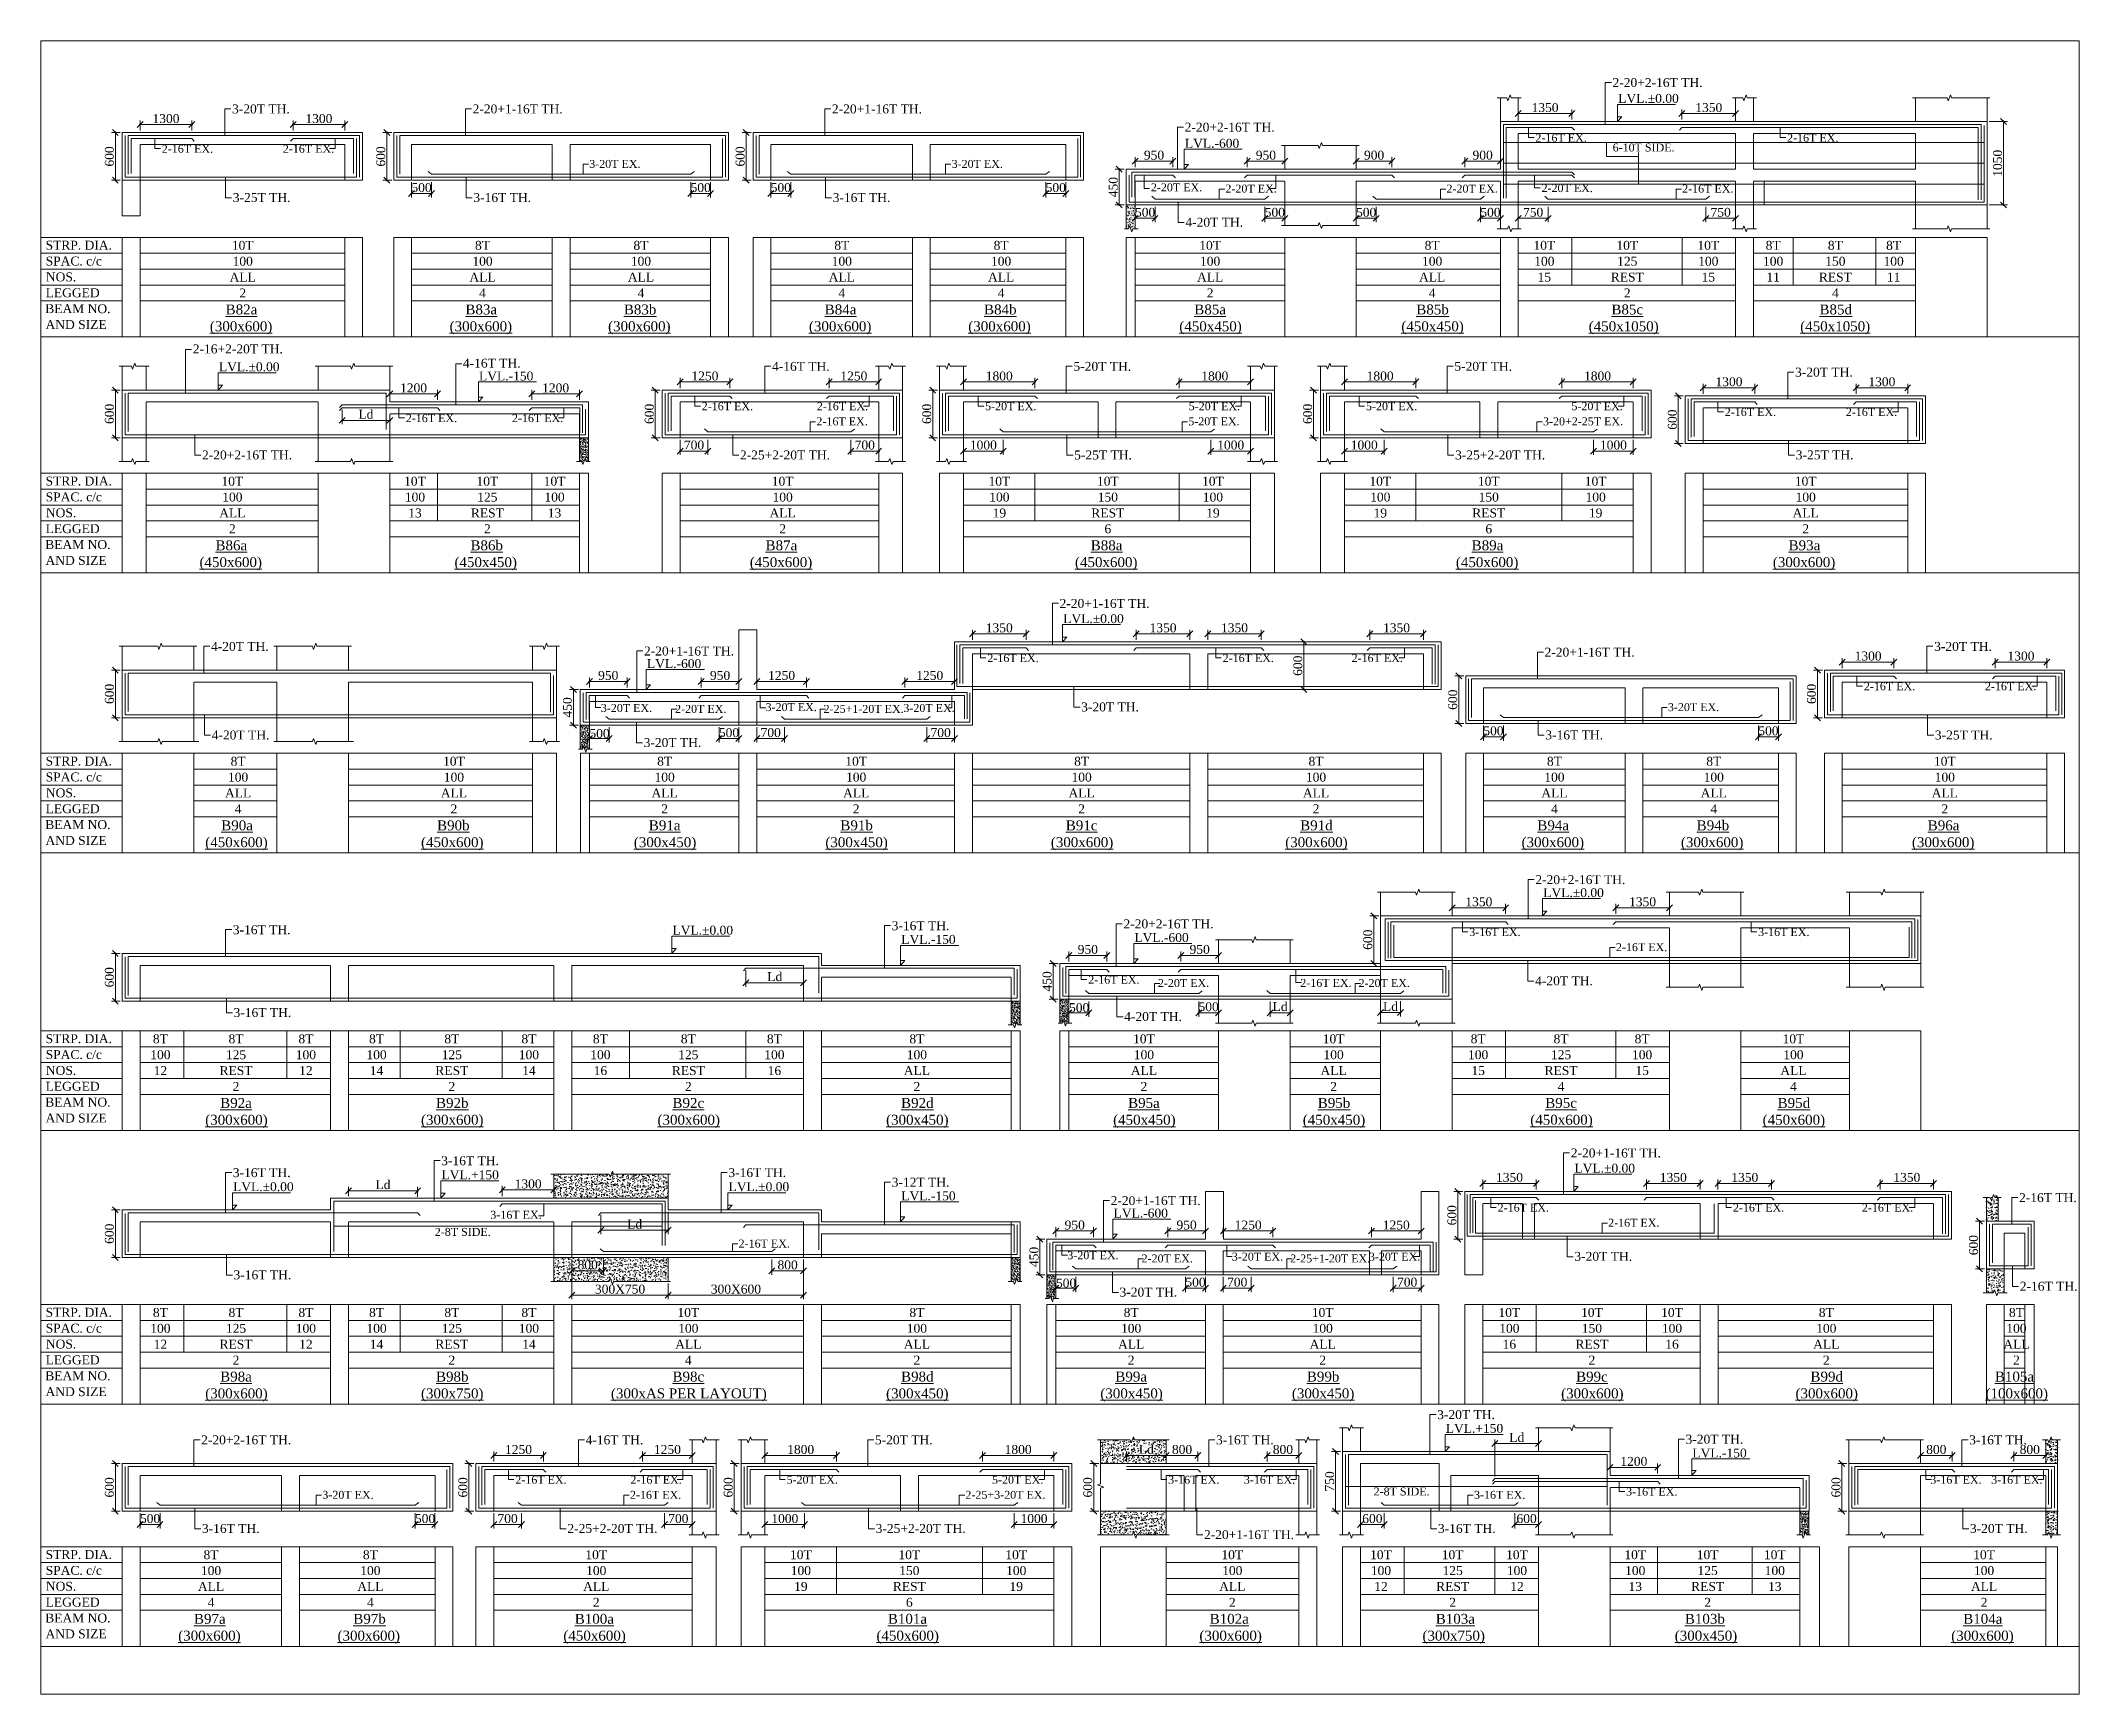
# Model space of a CAD drawing. Header units: millimetres. Extents: x 9781889 to 10654170, y -7832723 to -7608561.
# Drawn here: x 10258805 to 10310139, y -7801878 to -7760218 of the extents above; entities that cross this region are included whole.
import ezdxf
from ezdxf.enums import TextEntityAlignment as Align

# ---------------------------------------------------------------- set-up
doc = ezdxf.new("R2010")
doc.units = ezdxf.units.MM
doc.header["$LTSCALE"] = 10
doc.header["$PDMODE"] = 3
doc.linetypes.add('HIDDEN', pattern=[0.375, 0.25, -0.125])
for name, color, linetype, lineweight in [('LVL', 3, 'Continuous', 0), ('S-CUT OUT LINE', 9, 'Continuous', 0), ('S-DIM L.S.', 7, 'Continuous', 0), ('S-HATCH', 8, 'Continuous', 0), ('S-L.S.SECTION', 5, 'Continuous', 0), ('S-L.S.SLAB LINE', 252, 'HIDDEN', 0), ('S-L.S.STEEL', 1, 'Continuous', 9), ('S-L.S.STEEL 1', 6, 'Continuous', 0), ('S-SECTION MARK', 7, 'Continuous', 0), ('S-SHEET', 251, 'Continuous', 0), ('S-TEXT', 7, 'Continuous', 0), ('S-TEXT L.S. BEAM NO.', 30, 'Continuous', 0), ('S-TEXT. L.S.', 7, 'Continuous', 0)]:
    doc.layers.add(name, color=color, linetype=linetype, lineweight=lineweight)
doc.styles.add('135', font='arial.ttf', dxfattribs={"width": 0.8, "height": 135})
doc.styles.get("Standard").update_dxf_attribs({"font": 'arial.ttf'})
doc.styles.add('TEXT', font='times.ttf')
doc.dimstyles.new('75', dxfattribs={"dimtxt": 135, "dimasz": 90, "dimexe": 0.1, "dimexo": 0.03, "dimgap": 0.09, "dimtad": 1, "dimdec": 0, "dimzin": 0, "dimdsep": 46, "dimtxsty": '135', "dimblk": 'ARCHTICK', "dimcen": 0.09, "dimclrd": 256, "dimclre": 256, "dimclrt": 256, "dimadec": 0, "dimazin": 0, "dimtfac": 1, "dimtdec": 0, "dimtofl": 0, "dimtmove": 1, "dimatfit": 3, "dimldrblk": 'DOTSMALL', "dimfxl": 1, "dimtolj": 1, "dimtzin": 0, "dimlwd": -1, "dimlwe": -1, "dimarcsym": 0})
doc.dimstyles.new('SETU_1', dxfattribs={"dimtxt": 200, "dimasz": 150, "dimexe": 100, "dimexo": 50, "dimgap": 35, "dimtad": 1, "dimdec": 0, "dimzin": 0, "dimdsep": 46, "dimtxsty": 'Standard', "dimblk": 'OBLIQUE', "dimcen": 150, "dimdle": 25, "dimclrd": 256, "dimclre": 7, "dimclrt": 256, "dimadec": 0, "dimazin": 0, "dimtfac": 1, "dimtdec": 0, "dimtofl": 0, "dimtmove": 1, "dimatfit": 3, "dimfxl": 1, "dimtolj": 1, "dimtzin": 0, "dimlwd": -1, "dimlwe": 5, "dimarcsym": 1})
pattern_1 = [(50, (220733.84, 38607.94), (182.184669, -15.9390855), [19.05, -209.55]), (355, (220733.84, 38607.94), (-35.2434214, 191.0568452), [15.24, -167.6405842]), (100.4514447, (220749.02, 38606.61), (146.941247, 175.117752), [16.1900088, -178.0902446]), (46.1842, (220733.84, 38658.74), (271.079041, -42.042328), [28.575, -314.325]), (96.6355576, (220756.43, 38655.24), (237.404134, 247.4261246), [24.285023, -267.135608]), (351.1841512, (220733.84, 38658.74), (237.404134, 247.4261246), [22.859967, -251.459732]), (21, (220759.24, 38646.04), (151.6143913, -102.2651982), [19.05, -209.55]), (326, (220759.24, 38646.04), (61.8020283, 184.187966), [15.24, -167.64]), (71.451445, (220771.87, 38637.52), (213.4164193, 81.922769), [16.1900088, -178.0899376]), (37.5, (220733.84, 38607.94), (3.08860325, 84.55503887), [0, -165.608, 0, -170.18, 0, -168.275]), (7.5, (220733.84, 38607.94), (66.8196625, 100.1805748), [0, -97.028, 0, -161.798, 0, -64.135]), (327.5, (220677.195, 38607.94), (135.59059517, -5.728744), [0, -63.5, 0, -198.12, 0, -262.89]), (317.5, (220651.8, 38607.94), (148.1291814, 25.426491), [0, -82.55, 0, -131.572, 0, -186.69])]
pattern_2 = [(50, (117391.48, 17642.17), (182.184669, -15.9390855), [19.05, -209.55]), (355, (117391.48, 17642.17), (-35.2434214, 191.0568452), [15.24, -167.6405842]), (100.4514447, (117406.67, 17640.85), (146.941247, 175.117752), [16.1900088, -178.0902446]), (46.1842, (117391.48, 17692.97), (271.079041, -42.042328), [28.575, -314.325]), (96.6355576, (117414.07, 17689.47), (237.404134, 247.4261246), [24.285023, -267.135608]), (351.1841512, (117391.48, 17692.97), (237.404134, 247.4261246), [22.859967, -251.459732]), (21, (117416.88, 17680.27), (151.6143913, -102.2651982), [19.05, -209.55]), (326, (117416.88, 17680.27), (61.8020283, 184.187966), [15.24, -167.64]), (71.451445, (117429.52, 17671.75), (213.4164193, 81.922769), [16.1900088, -178.0899376]), (37.5, (117391.484, 17642.173), (3.08860325, 84.55503887), [0, -165.608, 0, -170.18, 0, -168.275]), (7.5, (117391.48, 17642.17), (66.8196625, 100.1805748), [0, -97.028, 0, -161.798, 0, -64.135]), (327.5, (117334.84, 17642.173), (135.59059517, -5.728744), [0, -63.5, 0, -198.12, 0, -262.89]), (317.5, (117309.44, 17642.17), (148.1291814, 25.426491), [0, -82.55, 0, -131.572, 0, -186.69])]
pattern_3 = [(50, (115898.44, 23745.22), (182.184669, -15.9390855), [19.05, -209.55]), (355, (115898.44, 23745.22), (-35.2434214, 191.0568452), [15.24, -167.6405842]), (100.4514447, (115913.62, 23743.89), (146.941247, 175.117752), [16.1900088, -178.0902446]), (46.1842, (115898.44, 23796.02), (271.079041, -42.042328), [28.575, -314.325]), (96.6355576, (115921.03, 23792.5), (237.404134, 247.4261246), [24.285023, -267.135608]), (351.1841512, (115898.44, 23796.02), (237.404134, 247.4261246), [22.859967, -251.459732]), (21, (115923.84, 23783.32), (151.6143913, -102.2651982), [19.05, -209.55]), (326, (115923.84, 23783.32), (61.8020283, 184.187966), [15.24, -167.64]), (71.451445, (115936.48, 23774.8), (213.4164193, 81.922769), [16.1900088, -178.0899376]), (37.5, (115898.44, 23745.216), (3.08860325, 84.55503887), [0, -165.608, 0, -170.18, 0, -168.275]), (7.5, (115898.44, 23745.22), (66.8196625, 100.1805748), [0, -97.028, 0, -161.798, 0, -64.135]), (327.5, (115841.8, 23745.216), (135.59059517, -5.728744), [0, -63.5, 0, -198.12, 0, -262.89]), (317.5, (115816.4, 23745.22), (148.1291814, 25.426491), [0, -82.55, 0, -131.572, 0, -186.69])]

msp = doc.modelspace()

# ---------------------------------------------------------------- texts
at = {"layer": 'LVL', "style": 'TEXT'}
for s, p in [('LVL.%%P0.00', (10298528.4, -7761782.4, 0)), ('LVL.-600', (10287617.4, -7762913.9, 0)), ('LVL.%%P0.00', (10263291.2, -7768545.3, 0)), ('LVL.-150', (10269840.9, -7768776.9, 0)), ('LVL.%%P0.00', (10284552.3, -7774890.5, 0)), ('LVL.-600', (10274070, -7776022.1, 0)), ('LVL.%%P0.00', (10296641.5, -7781793.6, 0)), ('LVL.%%P0.00', (10274712.6, -7782739.7, 0)), ('LVL.-150', (10280475.1, -7782971.3, 0)), ('LVL.-600', (10286345.2, -7782925.2, 0)), ('LVL.+150', (10268894.9, -7788902, 0)), ('LVL.%%P0.00', (10297426.5, -7788736.4, 0)), ('LVL.%%P0.00', (10263647, -7789202, 0)), ('LVL.%%P0.00', (10276126.1, -7789202, 0)), ('LVL.-150', (10280475.1, -7789433.6, 0)), ('LVL.-600', (10285821.9, -7789868, 0)), ('LVL.+150', (10294186.6, -7795291.8, 0)), ('LVL.-150', (10300397, -7795912, 0))]:
    msp.add_text(s, height=225, dxfattribs=at).set_placement(p)
at = {"layer": 'S-L.S.STEEL 1', "style": 'TEXT'}
for s, p in [('6-10T SIDE.', (10298388.4, -7763007.8, 0)), ('2-8T SIDE.', (10268726.9, -7790328.5)), ('2-8T SIDE.', (10292370, -7796869.3, 0))]:
    msp.add_text(s, height=200, dxfattribs=at).set_placement(p)
at = {"layer": 'S-TEXT', "style": 'TEXT'}
for s, p in [('STRP. DIA.', (10259761.9, -7765480.7, 0)), ('SPAC. c/c', (10259636.2, -7765880.7, 0)), ('NOS.', (10259315.7, -7766280.7, 0)), ('BEAM NO.', (10259739.6, -7767080.7, 0)), ('LEGGED', (10259608.3, -7766680.7, 0)), ('AND SIZE', (10259694.4, -7767480.7, 0)), ('STRP. DIA.', (10259761.9, -7771423.3, 0)), ('SPAC. c/c', (10259636.2, -7771823.3, 0)), ('LEGGED', (10259608.3, -7772623.3, 0)), ('NOS.', (10259315.7, -7772223.3, 0)), ('BEAM NO.', (10259739.6, -7773023.3, 0)), ('AND SIZE', (10259694.4, -7773423.3, 0)), ('STRP. DIA.', (10259761.9, -7778479, 0)), ('SPAC. c/c', (10259636.2, -7778879, 0)), ('NOS.', (10259315.7, -7779279, 0)), ('LEGGED', (10259608.3, -7779679, 0)), ('BEAM NO.', (10259739.6, -7780079, 0)), ('AND SIZE', (10259694.4, -7780479, 0)), ('STRP. DIA.', (10259761.9, -7785472.5, 0)), ('SPAC. c/c', (10259636.2, -7785872.5, 0)), ('NOS.', (10259315.7, -7786272.5, 0)), ('BEAM NO.', (10259739.6, -7787072.5, 0)), ('LEGGED', (10259608.3, -7786672.5, 0)), ('AND SIZE', (10259694.4, -7787472.5, 0)), ('STRP. DIA.', (10259761.9, -7792366.8, 0)), ('NOS.', (10259315.7, -7793166.8, 0)), ('SPAC. c/c', (10259636.2, -7792766.8, 0)), ('LEGGED', (10259608.3, -7793566.8, 0)), ('BEAM NO.', (10259739.6, -7793966.8, 0)), ('AND SIZE', (10259694.4, -7794366.8, 0)), ('STRP. DIA.', (10259761.9, -7798469.8, 0)), ('SPAC. c/c', (10259636.2, -7798869.8, 0)), ('NOS.', (10259315.7, -7799269.8, 0)), ('LEGGED', (10259608.3, -7799669.8, 0)), ('BEAM NO.', (10259739.6, -7800069.8, 0)), ('AND SIZE', (10259694.4, -7800469.8, 0))]:
    msp.add_text(s, height=225, dxfattribs=at).set_placement(p, align=Align.CENTER)
at = {"layer": 'S-TEXT', "linetype": 'ByBlock', "style": 'TEXT'}
for s, p in [('10T', (10263890.7, -7765372.6, 0)), ('8T', (10269929.2, -7765372.6, 0)), ('8T', (10273919.5, -7765372.6, 0)), ('8T', (10278977.3, -7765372.6, 0)), ('8T', (10282989.8, -7765372.6, 0)), ('10T', (10288253, -7765372.6, 0)), ('8T', (10293844, -7765372.6, 0)), ('10T', (10296669.1, -7765372.6, 0)), ('10T', (10298757.9, -7765372.6, 0)), ('10T', (10300798.5, -7765372.6, 0)), ('8T', (10302431.3, -7765372.6, 0)), ('8T', (10303997.7, -7765372.6, 0)), ('8T', (10305465.2, -7765372.6, 0)), ('100', (10263890.7, -7765772.6, 0)), ('100', (10269929.2, -7765772.6, 0)), ('100', (10273919.5, -7765772.6, 0)), ('100', (10278977.3, -7765772.6, 0)), ('100', (10282989.8, -7765772.6, 0)), ('100', (10288253, -7765772.6, 0)), ('100', (10293844, -7765772.6, 0)), ('100', (10296669.1, -7765772.6, 0)), ('125', (10298757.9, -7765772.6, 0)), ('100', (10300798.5, -7765772.6, 0)), ('100', (10302431.3, -7765772.6, 0)), ('150', (10303997.7, -7765772.6, 0)), ('100', (10305465.2, -7765772.6, 0)), ('ALL', (10263890.7, -7766172.6, 0)), ('ALL', (10269929.2, -7766172.6, 0)), ('ALL', (10273919.5, -7766172.6, 0)), ('ALL', (10278977.3, -7766172.6, 0)), ('ALL', (10282989.8, -7766172.6, 0)), ('ALL', (10288253, -7766172.6, 0)), ('ALL', (10293844, -7766172.6, 0)), ('15', (10296669.1, -7766172.6, 0)), ('REST', (10298757.9, -7766172.6, 0)), ('15', (10300798.5, -7766172.6, 0)), ('11', (10302431.3, -7766172.6, 0)), ('REST', (10303997.7, -7766172.6, 0)), ('11', (10305465.2, -7766172.6, 0)), ('2', (10263890.7, -7766572.6, 0)), ('4', (10269929.2, -7766572.6, 0)), ('4', (10273919.5, -7766572.6, 0)), ('4', (10278977.3, -7766572.6, 0)), ('4', (10282989.8, -7766572.6, 0)), ('2', (10288253, -7766572.6, 0)), ('4', (10293844, -7766572.6, 0)), ('2', (10298757.9, -7766572.6, 0)), ('4', (10303997.7, -7766572.6, 0)), ('10T', (10263629.9, -7771315.3, 0)), ('10T', (10268228.4, -7771315.3, 0)), ('10T', (10270051.2, -7771315.3, 0)), ('10T', (10271743.5, -7771315.3, 0)), ('10T', (10277488, -7771315.3, 0)), ('10T', (10282945.7, -7771315.3, 0)), ('10T', (10285677.1, -7771315.3, 0)), ('10T', (10288323.7, -7771315.3, 0)), ('10T', (10292538, -7771315.3, 0)), ('10T', (10295269.5, -7771315.3, 0)), ('10T', (10297961.6, -7771315.3, 0)), ('10T', (10303251.1, -7771315.3, 0)), ('100', (10263629.9, -7771715.3, 0)), ('100', (10268228.4, -7771715.3, 0)), ('125', (10270051.2, -7771715.3, 0)), ('100', (10271743.5, -7771715.3, 0)), ('100', (10277488, -7771715.3, 0)), ('100', (10282945.7, -7771715.3, 0)), ('150', (10285677.1, -7771715.3, 0)), ('100', (10288323.7, -7771715.3, 0)), ('100', (10292538, -7771715.3, 0)), ('150', (10295269.5, -7771715.3, 0)), ('100', (10297961.6, -7771715.3, 0)), ('100', (10303251.1, -7771715.3, 0)), ('ALL', (10263629.9, -7772115.3, 0)), ('2', (10263629.9, -7772515.3, 0)), ('13', (10268228.4, -7772115.3, 0)), ('REST', (10270051.2, -7772115.3, 0)), ('2', (10270051.2, -7772515.3, 0)), ('13', (10271743.5, -7772115.3, 0)), ('ALL', (10277488, -7772115.3, 0)), ('2', (10277488, -7772515.3, 0)), ('19', (10282945.7, -7772115.3, 0)), ('REST', (10285677.1, -7772115.3, 0)), ('6', (10285677.1, -7772515.3, 0)), ('19', (10288323.7, -7772115.3, 0)), ('19', (10292538, -7772115.3, 0)), ('REST', (10295269.5, -7772115.3, 0)), ('6', (10295269.5, -7772515.3, 0)), ('19', (10297961.6, -7772115.3, 0)), ('ALL', (10303251.1, -7772115.3, 0)), ('2', (10303251.1, -7772515.3, 0)), ('100', (10263774.7, -7778770.9, 0)), ('8T', (10263774.7, -7778370.9, 0)), ('10T', (10269209.7, -7778370.9, 0)), ('100', (10269209.7, -7778770.9, 0)), ('100', (10274515.9, -7778770.9, 0)), ('8T', (10274515.9, -7778370.9, 0)), ('10T', (10279339.4, -7778370.9, 0)), ('100', (10279339.4, -7778770.9, 0)), ('100', (10285016.9, -7778770.9, 0)), ('8T', (10285016.9, -7778370.9, 0)), ('100', (10290919.4, -7778770.9, 0)), ('8T', (10290919.4, -7778370.9, 0)), ('100', (10296923.5, -7778770.9, 0)), ('8T', (10296923.5, -7778370.9, 0)), ('100', (10300936, -7778770.9, 0)), ('8T', (10300936, -7778370.9, 0)), ('10T', (10306754.1, -7778370.9, 0)), ('100', (10306754.1, -7778770.9, 0)), ('ALL', (10263774.7, -7779170.9, 0)), ('ALL', (10269209.7, -7779170.9, 0)), ('ALL', (10274515.9, -7779170.9, 0)), ('ALL', (10279339.4, -7779170.9, 0)), ('ALL', (10285016.9, -7779170.9, 0)), ('ALL', (10290919.4, -7779170.9, 0)), ('ALL', (10296923.5, -7779170.9, 0)), ('ALL', (10300936, -7779170.9, 0)), ('ALL', (10306754.1, -7779170.9, 0)), ('4', (10263774.7, -7779570.9, 0)), ('2', (10269209.7, -7779570.9, 0)), ('2', (10274515.9, -7779570.9, 0)), ('2', (10279339.4, -7779570.9, 0)), ('2', (10285016.9, -7779570.9, 0)), ('2', (10290919.4, -7779570.9, 0)), ('4', (10296923.5, -7779570.9, 0)), ('4', (10300936, -7779570.9, 0)), ('2', (10306754.1, -7779570.9, 0)), ('8T', (10261818.1, -7785364.4, 0)), ('8T', (10263722.2, -7785364.4, 0)), ('8T', (10265482, -7785364.4, 0)), ('8T', (10267261, -7785364.4, 0)), ('8T', (10269157.2, -7785364.4, 0)), ('8T', (10271098.2, -7785364.4, 0)), ('8T', (10272898.3, -7785364.4, 0)), ('8T', (10275112.2, -7785364.4, 0)), ('8T', (10277280.3, -7785364.4, 0)), ('8T', (10280868.7, -7785364.4, 0)), ('10T', (10286586.1, -7785364.4, 0)), ('10T', (10291362.5, -7785364.4, 0)), ('8T', (10295002.3, -7785364.4, 0)), ('8T', (10297091.1, -7785364.4, 0)), ('8T', (10299131.7, -7785364.4, 0)), ('10T', (10302942.5, -7785364.4, 0)), ('100', (10261818.1, -7785764.4, 0)), ('125', (10263722.2, -7785764.4, 0)), ('100', (10265482, -7785764.4, 0)), ('100', (10267261, -7785764.4, 0)), ('125', (10269157.2, -7785764.4, 0)), ('100', (10271098.2, -7785764.4, 0)), ('100', (10272898.3, -7785764.4, 0)), ('125', (10275112.2, -7785764.4, 0)), ('100', (10277280.3, -7785764.4, 0)), ('100', (10280868.7, -7785764.4, 0)), ('100', (10286586.1, -7785764.4, 0)), ('100', (10291362.5, -7785764.4, 0)), ('100', (10295002.3, -7785764.4, 0)), ('125', (10297091.1, -7785764.4, 0)), ('100', (10299131.7, -7785764.4, 0)), ('100', (10302942.5, -7785764.4, 0)), ('12', (10261818.1, -7786164.4, 0)), ('REST', (10263722.2, -7786164.4, 0)), ('12', (10265482, -7786164.4, 0)), ('14', (10267261, -7786164.4, 0)), ('REST', (10269157.2, -7786164.4, 0)), ('14', (10271098.2, -7786164.4, 0)), ('16', (10272898.3, -7786164.4, 0)), ('REST', (10275112.2, -7786164.4, 0)), ('16', (10277280.3, -7786164.4, 0)), ('ALL', (10280868.7, -7786164.4, 0)), ('ALL', (10286586.1, -7786164.4, 0)), ('ALL', (10291362.5, -7786164.4, 0)), ('15', (10295002.3, -7786164.4, 0)), ('REST', (10297091.1, -7786164.4, 0)), ('15', (10299131.7, -7786164.4, 0)), ('ALL', (10302942.5, -7786164.4, 0)), ('2', (10263722.2, -7786564.4, 0)), ('2', (10269157.2, -7786564.4, 0)), ('2', (10275112.2, -7786564.4, 0)), ('2', (10280868.7, -7786564.4, 0)), ('2', (10286586.1, -7786564.4, 0)), ('2', (10291362.5, -7786564.4, 0)), ('4', (10297091.1, -7786564.4, 0)), ('4', (10302942.5, -7786564.4, 0)), ('8T', (10261818.1, -7792258.7, 0)), ('8T', (10263722.2, -7792258.7, 0)), ('8T', (10265482, -7792258.7, 0)), ('8T', (10267261, -7792258.7, 0)), ('8T', (10269157.2, -7792258.7, 0)), ('8T', (10271098.2, -7792258.7, 0)), ('10T', (10275112.2, -7792258.7, 0)), ('8T', (10280868.7, -7792258.7, 0)), ('8T', (10286264.3, -7792258.7, 0)), ('10T', (10291087.8, -7792258.7, 0)), ('10T', (10295788.2, -7792258.7, 0)), ('10T', (10297867.4, -7792258.7, 0)), ('10T', (10299884.3, -7792258.7, 0)), ('8T', (10303769.9, -7792258.7, 0)), ('8T', (10308558, -7792258.7, 0)), ('100', (10261818.1, -7792658.7, 0)), ('12', (10261818.1, -7793058.7, 0)), ('REST', (10263722.2, -7793058.7, 0)), ('125', (10263722.2, -7792658.7, 0)), ('100', (10265482, -7792658.7, 0)), ('12', (10265482, -7793058.7, 0)), ('100', (10267261, -7792658.7, 0)), ('14', (10267261, -7793058.7, 0)), ('REST', (10269157.2, -7793058.7, 0)), ('125', (10269157.2, -7792658.7, 0)), ('100', (10271098.2, -7792658.7, 0)), ('14', (10271098.2, -7793058.7, 0)), ('ALL', (10275112.2, -7793058.7, 0)), ('100', (10275112.2, -7792658.7, 0)), ('ALL', (10280868.7, -7793058.7, 0)), ('100', (10280868.7, -7792658.7, 0)), ('ALL', (10286264.3, -7793058.7, 0)), ('100', (10286264.3, -7792658.7, 0)), ('ALL', (10291087.8, -7793058.7, 0)), ('100', (10291087.8, -7792658.7, 0)), ('100', (10295788.2, -7792658.7, 0)), ('16', (10295788.2, -7793058.7, 0)), ('REST', (10297867.4, -7793058.7, 0)), ('150', (10297867.4, -7792658.7, 0)), ('100', (10299884.3, -7792658.7, 0)), ('16', (10299884.3, -7793058.7, 0)), ('ALL', (10303769.9, -7793058.7, 0)), ('100', (10303769.9, -7792658.7, 0)), ('ALL', (10308558, -7793058.7, 0)), ('100', (10308558, -7792658.7, 0)), ('2', (10263722.2, -7793458.7, 0)), ('2', (10269157.2, -7793458.7, 0)), ('4', (10275112.2, -7793458.7, 0)), ('2', (10280868.7, -7793458.7, 0)), ('2', (10286264.3, -7793458.7, 0)), ('2', (10291087.8, -7793458.7, 0)), ('2', (10297867.4, -7793458.7, 0)), ('2', (10303769.9, -7793458.7, 0)), ('2', (10308558, -7793458.7, 0)), ('100', (10263093.3, -7798761.8, 0)), ('8T', (10263093.3, -7798361.8, 0)), ('100', (10267105.8, -7798761.8, 0)), ('8T', (10267105.8, -7798361.8, 0)), ('10T', (10272793.2, -7798361.8, 0)), ('100', (10272793.2, -7798761.8, 0)), ('10T', (10277946.4, -7798361.8, 0)), ('100', (10277946.4, -7798761.8, 0)), ('10T', (10280677.9, -7798361.8, 0)), ('150', (10280677.9, -7798761.8, 0)), ('10T', (10283370, -7798361.8, 0)), ('100', (10283370, -7798761.8, 0)), ('10T', (10288810.9, -7798361.8, 0)), ('100', (10288810.9, -7798761.8, 0)), ('10T', (10292555, -7798361.8, 0)), ('100', (10292555, -7798761.8, 0)), ('10T', (10294359.7, -7798361.8, 0)), ('125', (10294359.7, -7798761.8, 0)), ('10T', (10295980.1, -7798361.8, 0)), ('100', (10295980.1, -7798761.8, 0)), ('10T', (10298958.2, -7798361.8, 0)), ('100', (10298958.2, -7798761.8, 0)), ('10T', (10300781, -7798361.8, 0)), ('125', (10300781, -7798761.8, 0)), ('10T', (10302473.3, -7798361.8, 0)), ('100', (10302473.3, -7798761.8, 0)), ('10T', (10307742.9, -7798361.8, 0)), ('100', (10307742.9, -7798761.8, 0)), ('ALL', (10263093.3, -7799161.8, 0)), ('ALL', (10267105.8, -7799161.8, 0)), ('ALL', (10272793.2, -7799161.8, 0)), ('19', (10277946.4, -7799161.8, 0)), ('REST', (10280677.9, -7799161.8, 0)), ('19', (10283370, -7799161.8, 0)), ('ALL', (10288810.9, -7799161.8, 0)), ('12', (10292555, -7799161.8, 0)), ('REST', (10294359.7, -7799161.8, 0)), ('12', (10295980.1, -7799161.8, 0)), ('13', (10298958.2, -7799161.8, 0)), ('REST', (10300781, -7799161.8, 0)), ('13', (10302473.3, -7799161.8, 0)), ('ALL', (10307742.9, -7799161.8, 0)), ('4', (10263093.3, -7799561.8, 0)), ('4', (10267105.8, -7799561.8, 0)), ('2', (10272793.2, -7799561.8, 0)), ('6', (10280677.9, -7799561.8, 0)), ('2', (10288810.9, -7799561.8, 0)), ('2', (10294359.7, -7799561.8, 0)), ('2', (10300781, -7799561.8, 0)), ('2', (10307742.9, -7799561.8, 0))]:
    msp.add_text(s, height=225, dxfattribs=at).set_placement(p, align=Align.MIDDLE_CENTER)
at = {"layer": 'S-TEXT L.S. BEAM NO.', "linetype": 'ByBlock', "style": 'TEXT'}
for s, p in [('%%UB83b', (10273489.2, -7767113.3, 0)), ('%%UB84b', (10282559.5, -7767113.3, 0)), ('%%U(300x600)', (10263062.9, -7767536.3, 0)), ('%%UB82a', (10263460.5, -7767113.3, 0)), ('%%U(300x600)', (10269101.4, -7767536.3, 0)), ('%%UB83a', (10269498.9, -7767113.3, 0)), ('%%U(300x600)', (10273091.7, -7767536.3, 0)), ('%%U(300x600)', (10278149.5, -7767536.3, 0)), ('%%UB84a', (10278547, -7767113.3, 0)), ('%%U(300x600)', (10282162, -7767536.3, 0)), ('%%UB93a', (10302820.9, -7773055.9, 0)), ('%%U(300x600)', (10302423.3, -7773478.9, 0)), ('%%UB91c', (10284618.1, -7780111.6, 0)), ('%%UB91d', (10290520.6, -7780111.6, 0)), ('%%UB94a', (10296493.3, -7780111.6, 0)), ('%%UB94b', (10300505.8, -7780111.6, 0)), ('%%UB96a', (10306323.9, -7780111.6, 0)), ('%%U(300x600)', (10284240.7, -7780534.6, 0)), ('%%U(300x600)', (10290143.2, -7780534.6, 0)), ('%%U(300x600)', (10296095.8, -7780534.6, 0)), ('%%U(300x600)', (10300108.2, -7780534.6, 0)), ('%%U(300x600)', (10305926.3, -7780534.6, 0)), ('%%UB92a', (10263323.4, -7787105.1, 0)), ('%%UB92b', (10268758.4, -7787105.1, 0)), ('%%UB92c', (10274713.4, -7787105.1, 0)), ('%%U(300x600)', (10262945.9, -7787528.1, 0)), ('%%U(300x600)', (10268380.9, -7787528.1, 0)), ('%%U(300x600)', (10274335.9, -7787528.1, 0)), ('%%UB98a', (10263323.4, -7793999.4, 0)), ('%%UB98c', (10274713.4, -7793999.4, 0)), ('%%UB99c', (10297468.6, -7793999.4, 0)), ('%%UB99d', (10303371.1, -7793999.4, 0)), ('%%U(300x600)', (10262945.9, -7794422.4, 0)), ('%%U(300xAS PER LAYOUT)', (10273164, -7794422.4, 0)), ('%%U(300x600)', (10297091.2, -7794422.4, 0)), ('%%U(300x600)', (10302993.7, -7794422.4, 0)), ('%%UB97a', (10262663.1, -7800102.4, 0)), ('%%UB97b', (10266675.5, -7800102.4, 0)), ('%%UB102a', (10288242.1, -7800102.4, 0)), ('%%UB104a', (10307217.9, -7800102.4, 0)), ('%%U(300x600)', (10262265.5, -7800525.4, 0)), ('%%U(300x600)', (10266278, -7800525.4, 0)), ('%%U(300x600)', (10287983.1, -7800525.4, 0)), ('%%U(300x600)', (10306915.1, -7800525.4, 0))]:
    msp.add_text(s, height=250, dxfattribs=at).set_placement(p)
at = {"layer": 'S-TEXT L.S. BEAM NO.', "color": 145, "linetype": 'ByBlock', "style": 'TEXT'}
for s, p in [('%%UB85b', (10293445.1, -7767113.3, 0)), ('%%U(450x450)', (10287476.7, -7767536.3, 0)), ('%%UB85a', (10287854.1, -7767113.3, 0)), ('%%U(450x450)', (10293067.7, -7767536.3, 0)), ('%%UB86b', (10269626.4, -7773055.9, 0)), ('%%U(450x450)', (10269223.4, -7773478.9, 0)), ('%%UB95a', (10286187.3, -7787105.1, 0)), ('%%UB95b', (10290963.7, -7787105.1, 0)), ('%%U(450x450)', (10285809.9, -7787528.1, 0)), ('%%U(450x450)', (10290586.2, -7787528.1, 0))]:
    msp.add_text(s, height=250, dxfattribs=at).set_placement(p)
at = {"layer": 'S-TEXT L.S. BEAM NO.', "color": 200, "linetype": 'ByBlock', "style": 'TEXT'}
for s, p in [('%%UB85d', (10303598.8, -7767113.3, 0)), ('%%U(450x1050)', (10297786.5, -7767536.3, 0)), ('%%UB85c', (10298359.1, -7767113.3, 0)), ('%%U(450x1050)', (10303112.5, -7767536.3, 0))]:
    msp.add_text(s, height=250, dxfattribs=at).set_placement(p)
at = {"layer": 'S-TEXT L.S. BEAM NO.', "color": 140, "linetype": 'ByBlock', "style": 'TEXT'}
for s, p in [('%%UB86a', (10263205.2, -7773055.9, 0)), ('%%UB87a', (10277057.8, -7773055.9, 0)), ('%%UB88a', (10285246.9, -7773055.9, 0)), ('%%UB89a', (10294839.2, -7773055.9, 0)), ('%%U(450x600)', (10262802.1, -7773478.9, 0)), ('%%U(450x600)', (10276660.3, -7773478.9, 0)), ('%%U(450x600)', (10284849.4, -7773478.9, 0)), ('%%U(450x600)', (10294441.7, -7773478.9, 0)), ('%%UB90a', (10263350, -7780111.6, 0)), ('%%UB90b', (10268785, -7780111.6, 0)), ('%%U(450x600)', (10262946.9, -7780534.6, 0)), ('%%U(450x600)', (10268381.9, -7780534.6, 0)), ('%%UB95c', (10296692.2, -7787105.1, 0)), ('%%UB95d', (10302543.7, -7787105.1, 0)), ('%%U(450x600)', (10296314.8, -7787528.1, 0)), ('%%U(450x600)', (10302166.2, -7787528.1, 0)), ('%%UB100a', (10272253, -7800102.4, 0)), ('%%UB101a', (10280137.6, -7800102.4, 0)), ('%%U(450x600)', (10271965.4, -7800525.4, 0)), ('%%U(450x600)', (10279850.1, -7800525.4, 0))]:
    msp.add_text(s, height=250, dxfattribs=at).set_placement(p)
at = {"layer": 'S-TEXT L.S. BEAM NO.', "color": 35, "linetype": 'ByBlock', "style": 'TEXT'}
for s, p in [('%%UB91a', (10274117.1, -7780111.6, 0)), ('%%UB91b', (10278940.6, -7780111.6, 0)), ('%%U(300x450)', (10273739.7, -7780534.6, 0)), ('%%U(300x450)', (10278563.2, -7780534.6, 0)), ('%%UB92d', (10280469.9, -7787105.1, 0)), ('%%U(300x450)', (10280092.4, -7787528.1, 0)), ('%%UB98d', (10280469.9, -7793999.4, 0)), ('%%UB99a', (10285865.5, -7793999.4, 0)), ('%%UB99b', (10290689, -7793999.4, 0)), ('%%U(300x450)', (10280092.4, -7794422.4, 0)), ('%%U(300x450)', (10285488, -7794422.4, 0)), ('%%U(300x450)', (10290311.5, -7794422.4, 0)), ('%%UB103b', (10300207.7, -7800102.4, 0)), ('%%U(300x450)', (10299953.2, -7800525.4, 0))]:
    msp.add_text(s, height=250, dxfattribs=at).set_placement(p)
at = {"layer": 'S-TEXT L.S. BEAM NO.', "color": 91, "linetype": 'ByBlock', "style": 'TEXT'}
for s, p in [('%%UB98b', (10268758.4, -7793999.4, 0)), ('%%U(300x750)', (10268380.9, -7794422.4, 0)), ('%%UB103a', (10293935, -7800102.4, 0)), ('%%U(300x750)', (10293600, -7800525.4, 0))]:
    msp.add_text(s, height=250, dxfattribs=at).set_placement(p)
at = {"layer": 'S-TEXT L.S. BEAM NO.', "color": 2, "linetype": 'ByBlock', "style": 'TEXT'}
for s, p in [('%%UB105a', (10308015.5, -7793999.4, 0)), ('%%U(100x600)', (10307779.5, -7794422.4, 0))]:
    msp.add_text(s, height=250, dxfattribs=at).set_placement(p)
at = {"layer": 'S-TEXT. L.S.', "style": 'TEXT'}
for s, height, p in [('2-20+2-16T TH.', 225, (10298385.4, -7761383.1, 0)), ('3-20T TH.', 225, (10263622.2, -7762048.5, 0)), ('2-20+1-16T TH.', 225, (10269680.3, -7762048.5, 0)), ('2-20+1-16T TH.', 225, (10278728.5, -7762048.5, 0)), ('2-20+2-16T TH.', 225, (10287610.9, -7762507.7, 0)), ('2-16T EX.', 200, (10296445, -7762763.3, 0)), ('2-16T EX.', 200, (10302781.8, -7762763.3, 0)), ('2-16T EX.', 200, (10261852.7, -7763040.4, 0)), ('2-16T EX.', 200, (10264901, -7763040.4, 0)), ('3-20T EX.', 200, (10272616.2, -7763420.8, 0)), ('3-20T EX.', 200, (10281742.4, -7763420.8, 0)), ('3-25T TH.', 225, (10263640.5, -7764280.7, 0)), ('3-16T TH.', 225, (10269698.7, -7764280.7, 0)), ('3-16T TH.', 225, (10278746.8, -7764280.7, 0)), ('2-20T EX.', 200, (10286761.2, -7764011.4, 0)), ('2-20T EX.', 200, (10288637.6, -7764043.8, 0)), ('2-20T EX.', 200, (10294204.7, -7764044, 0)), ('2-20T EX.', 200, (10296598.7, -7764030.4, 0)), ('2-16T EX.', 200, (10300139.7, -7764043.8, 0)), ('4-20T TH.', 225, (10287629.3, -7764903.7, 0)), ('2-16+2-20T TH.', 225, (10262632.7, -7768095.3, 0)), ('4-16T TH.', 225, (10269435.1, -7768453.6, 0)), ('4-16T TH.', 225, (10277219.5, -7768534.5, 0)), ('5-20T TH.', 225, (10284810.7, -7768534.5, 0)), ('5-20T TH.', 225, (10294403, -7768534.5, 0)), ('3-20T TH.', 225, (10302982.6, -7768679.8, 0)), ('2-16T EX.', 200, (10275450, -7769526.3, 0)), ('2-16T EX.', 200, (10278348.3, -7769526.3, 0)), ('5-20T EX.', 200, (10282586, -7769526.3, 0)), ('5-20T EX.', 200, (10287713.7, -7769526.3, 0)), ('5-20T EX.', 200, (10292178.3, -7769526.3, 0)), ('5-20T EX.', 200, (10297351.5, -7769526.3, 0)), ('2-16T EX.', 200, (10267998.2, -7769826.3, 0)), ('2-16T EX.', 200, (10270670.7, -7769826.3, 0)), ('2-16T EX.', 200, (10278337.4, -7769906.8, 0)), ('5-20T EX.', 200, (10287702.9, -7769906.8, 0)), ('3-20+2-25T EX.', 200, (10296636.3, -7769906.8, 0)), ('2-16T EX.', 200, (10301213.1, -7769671.6, 0)), ('2-16T EX.', 200, (10304261.4, -7769671.6, 0)), ('2-20+2-16T TH.', 225, (10262865.4, -7770766.6, 0)), ('2-25+2-20T TH.', 225, (10276412.2, -7770766.6, 0)), ('5-25T TH.', 225, (10284829, -7770766.6, 0)), ('3-25+2-20T TH.', 225, (10294421.3, -7770766.6, 0)), ('3-25T TH.', 225, (10303000.9, -7770765.1, 0)), ('2-20+1-16T TH.', 225, (10284460.8, -7774506.8, 0)), ('4-20T TH.', 225, (10263091.7, -7775590.2, 0)), ('2-20+1-16T TH.', 225, (10273994.9, -7775706.8, 0)), ('2-20+1-16T TH.', 225, (10296674.7, -7775735.4, 0)), ('3-20T TH.', 225, (10306485.6, -7775590.2, 0)), ('2-16T EX.', 200, (10282642.7, -7775871.5, 0)), ('2-16T EX.', 200, (10288567.7, -7775871.5, 0)), ('2-16T EX.', 200, (10291815.2, -7775871.5, 0)), ('2-16T EX.', 200, (10304716.1, -7776582, 0)), ('2-16T EX.', 200, (10307764.4, -7776582, 0)), ('3-20T EX.', 200, (10272908.5, -7777128.5, 0)), ('2-20T EX.', 200, (10274778.6, -7777151.9, 0)), ('3-20T EX.', 200, (10277057.9, -7777106.7, 0)), ('2-25+1-20T EX.', 200, (10278519, -7777151.9, 0)), ('3-20T EX.', 200, (10280527.6, -7777129.1, 0)), ('3-20T TH.', 225, (10285005.6, -7777115.6, 0)), ('3-20T EX.', 200, (10299781, -7777107.7, 0)), ('4-20T TH.', 225, (10263110, -7777822.3, 0)), ('3-16T TH.', 225, (10296693.1, -7777820.8, 0)), ('3-25T TH.', 225, (10306503.9, -7777822.3, 0)), ('3-20T TH.', 225, (10273987.1, -7778011.8, 0)), ('2-20+2-16T TH.', 225, (10296442.3, -7781466.5, 0)), ('3-16T TH.', 225, (10263641.6, -7782728.9, 0)), ('3-16T TH.', 225, (10280233.8, -7782627.4, 0)), ('2-20+2-16T TH.', 225, (10286070.3, -7782580.4, 0)), ('3-16T EX.', 200, (10294778.2, -7782774.6, 0)), ('3-16T EX.', 200, (10302053.2, -7782774.6, 0)), ('2-16T EX.', 200, (10298472.9, -7783155, 0)), ('2-16T EX.', 200, (10285182.7, -7783974.6, 0)), ('4-20T TH.', 225, (10296437.4, -7784014.9, 0)), ('2-20T EX.', 200, (10286937.9, -7784058.8, 0)), ('2-16T EX.', 200, (10290523.3, -7784055, 0)), ('2-20T EX.', 200, (10291991.6, -7784058.8, 0)), ('3-16T TH.', 225, (10263659.9, -7784814.3, 0)), ('4-20T TH.', 225, (10286088.6, -7784914.9, 0)), ('3-16T TH.', 225, (10268889.5, -7788548.3, 0)), ('2-20+1-16T TH.', 225, (10297335, -7788352.8, 0)), ('3-16T TH.', 225, (10263641.6, -7788848.3, 0)), ('3-16T TH.', 225, (10276120.7, -7788848.3, 0)), ('3-12T TH.', 225, (10280233.8, -7789089.6, 0)), ('2-20+1-16T TH.', 225, (10285746.8, -7789552.8, 0)), ('2-16T TH.', 225, (10308623.8, -7789477.9, 0)), ('3-16T EX.', 200, (10270126.6, -7789897, 0)), ('2-16T EX.', 200, (10295493.2, -7789717.4, 0)), ('2-16T EX.', 200, (10298275.6, -7790097.9, 0)), ('2-16T EX.', 200, (10301418.2, -7789717.4, 0)), ('2-16T EX.', 200, (10304665.7, -7789717.4, 0)), ('2-16T EX.', 200, (10276378.5, -7790622.1, 0)), ('3-20T EX.', 200, (10284656.8, -7790917.4, 0)), ('2-20T EX.', 200, (10286527, -7790997.9, 0)), ('3-20T EX.', 200, (10288799.3, -7790951.8, 0)), ('2-25+1-20T EX.', 200, (10290267.4, -7790997.9, 0)), ('3-20T EX.', 200, (10292252, -7790951.8, 0)), ('3-20T TH.', 225, (10297425, -7790957.7, 0)), ('3-16T TH.', 225, (10263659.9, -7791423.3, 0)), ('2-16T TH.', 225, (10308642.1, -7791710.1, 0)), ('3-20T TH.', 225, (10285971.8, -7791857.7, 0)), ('3-20T TH.', 225, (10293970.8, -7794945.1, 0)), ('2-20+2-16T TH.', 225, (10262844.5, -7795581, 0)), ('4-16T TH.', 225, (10272524.7, -7795581, 0)), ('5-20T TH.', 225, (10279811.4, -7795581, 0)), ('3-16T TH.', 225, (10288400.4, -7795581, 0)), ('3-20T TH.', 225, (10300225.2, -7795564.1, 0)), ('3-16T TH.', 225, (10307367.9, -7795581, 0)), ('2-16T EX.', 200, (10270755.2, -7796572.8, 0)), ('2-16T EX.', 200, (10273653.5, -7796572.8, 0)), ('5-20T EX.', 200, (10277586.7, -7796572.8, 0)), ('5-20T EX.', 200, (10282760, -7796572.8, 0)), ('3-16T EX.', 200, (10287195, -7796572.8, 0)), ('3-16T EX.', 200, (10289102.5, -7796572.8, 0)), ('3-16T EX.', 200, (10306389.2, -7796572.8, 0)), ('3-16T EX.', 200, (10307921.6, -7796572.8, 0)), ('3-20T EX.', 200, (10265896.3, -7796953.2, 0)), ('2-16T EX.', 200, (10273642.6, -7796953.2, 0)), ('2-25+3-20T EX.', 200, (10282090.8, -7796953.2, 0)), ('3-16T EX.', 200, (10294898.1, -7796953.2, 0)), ('3-16T EX.', 200, (10298728, -7796872.8, 0)), ('3-16T TH.', 225, (10262862.8, -7797813.1, 0)), ('2-25+2-20T TH.', 225, (10272067.1, -7797813.1, 0)), ('3-25+2-20T TH.', 225, (10279829.7, -7797813.1, 0)), ('3-16T TH.', 225, (10293989.1, -7797813.1, 0)), ('3-20T TH.', 225, (10307386.2, -7797813.1, 0)), ('2-20+1-16T TH.', 225, (10288097.3, -7797968.9, 0))]:
    msp.add_text(s, height=height, dxfattribs=at).set_placement(p)

# ---------------------------------------------------------------- blocks, each defined once
blk = doc.blocks.new('_ArchTick')
at = {"color": 0, "linetype": 'ByBlock', "const_width": 0.15}
blk.add_lwpolyline([(-0.5, -0.5), (0.5, 0.5)], dxfattribs=at)
blk = doc.blocks.new('_Oblique')
at = {"color": 0, "linetype": 'ByBlock', "lineweight": -2}
blk.add_line((-0.5, -0.5), (0.5, 0.5), dxfattribs=at)
blk = doc.blocks.new('*D690')
at = {"layer": 'Defpoints', "color": 0, "transparency": 16777216}
for p in [(10260858, -7762533), (10260683, -7763733), (10260858, -7763733)]:
    blk.add_point(p, dxfattribs=at)
at = {"layer": 'S-DIM L.S.', "color": 7, "lineweight": 5, "transparency": 16777216}
for p, q in [((10260808, -7762533), (10260583, -7762533)), ((10260808, -7763733), (10260583, -7763733))]:
    blk.add_line(p, q, dxfattribs=at)
at = {"layer": 'S-DIM L.S.', "transparency": 16777216}
blk.add_line((10260683, -7762508), (10260683, -7763758), dxfattribs=at)
at = {"layer": 'S-DIM L.S.', "transparency": 16777216, "xscale": 150, "yscale": 150, "zscale": 150}
for p, rotation in [((10260683, -7762533), 90), ((10260683, -7763733), 270)]:
    blk.add_blockref('_Oblique', p, dxfattribs=dict(at, rotation=rotation))
at = {"layer": 'S-DIM L.S.', "transparency": 16777216, "insert": (10260534, -7763133), "char_height": 225, "attachment_point": 5, "rotation": 90, "style": 'TEXT'}
blk.add_mtext('\\A1;600', dxfattribs=at)
blk = doc.blocks.new('*D691')
at = {"layer": 'Defpoints', "color": 0, "transparency": 16777216}
for p in [(10265159, -7762533, 0), (10266459, -7762329), (10266459, -7762533, 0)]:
    blk.add_point(p, dxfattribs=at)
at = {"layer": 'S-DIM L.S.', "color": 7, "lineweight": 5, "transparency": 16777216}
for p, q in [((10265159, -7762483), (10265159, -7762229)), ((10266459, -7762483), (10266459, -7762229))]:
    blk.add_line(p, q, dxfattribs=at)
at = {"layer": 'S-DIM L.S.', "transparency": 16777216}
blk.add_line((10265134, -7762329), (10266484, -7762329), dxfattribs=at)
at = {"layer": 'S-DIM L.S.', "transparency": 16777216, "xscale": 150, "yscale": 150, "zscale": 150, "rotation": 180}
blk.add_blockref('_Oblique', (10265159, -7762329), dxfattribs=at)
at = {"layer": 'S-DIM L.S.', "transparency": 16777216, "xscale": 150, "yscale": 150, "zscale": 150}
blk.add_blockref('_Oblique', (10266459, -7762329), dxfattribs=at)
at = {"layer": 'S-DIM L.S.', "transparency": 16777216, "insert": (10265809, -7762180), "char_height": 225, "attachment_point": 5, "style": 'TEXT'}
blk.add_mtext('\\A1;1300', dxfattribs=at)
blk = doc.blocks.new('*D692')
at = {"layer": 'Defpoints', "color": 0, "transparency": 16777216}
for p in [(10261308, -7762329), (10261308, -7762533, 0), (10262608, -7762533, 0)]:
    blk.add_point(p, dxfattribs=at)
at = {"layer": 'S-DIM L.S.', "color": 7, "lineweight": 5, "transparency": 16777216}
for p, q in [((10261308, -7762483), (10261308, -7762229)), ((10262608, -7762483), (10262608, -7762229))]:
    blk.add_line(p, q, dxfattribs=at)
at = {"layer": 'S-DIM L.S.', "transparency": 16777216}
blk.add_line((10262633, -7762329), (10261283, -7762329), dxfattribs=at)
at = {"layer": 'S-DIM L.S.', "transparency": 16777216, "xscale": 150, "yscale": 150, "zscale": 150, "rotation": 180}
blk.add_blockref('_Oblique', (10261308, -7762329), dxfattribs=at)
at = {"layer": 'S-DIM L.S.', "transparency": 16777216, "xscale": 150, "yscale": 150, "zscale": 150}
blk.add_blockref('_Oblique', (10262608, -7762329), dxfattribs=at)
at = {"layer": 'S-DIM L.S.', "transparency": 16777216, "insert": (10261958, -7762180), "char_height": 225, "attachment_point": 5, "style": 'TEXT'}
blk.add_mtext('\\A1;1300', dxfattribs=at)
blk = doc.blocks.new('*D693')
at = {"layer": 'Defpoints', "color": 0, "transparency": 16777216}
for p in [(10267694, -7762533), (10267519, -7763733), (10267694, -7763733)]:
    blk.add_point(p, dxfattribs=at)
at = {"layer": 'S-DIM L.S.', "color": 7, "lineweight": 5, "transparency": 16777216}
for p, q in [((10267644, -7762533), (10267419, -7762533)), ((10267644, -7763733), (10267419, -7763733))]:
    blk.add_line(p, q, dxfattribs=at)
at = {"layer": 'S-DIM L.S.', "transparency": 16777216}
blk.add_line((10267519, -7762508), (10267519, -7763758), dxfattribs=at)
at = {"layer": 'S-DIM L.S.', "transparency": 16777216, "xscale": 150, "yscale": 150, "zscale": 150}
for p, rotation in [((10267519, -7762533), 90), ((10267519, -7763733), 270)]:
    blk.add_blockref('_Oblique', p, dxfattribs=dict(at, rotation=rotation))
at = {"layer": 'S-DIM L.S.', "transparency": 16777216, "insert": (10267369, -7763133), "char_height": 225, "attachment_point": 5, "rotation": 90, "style": 'TEXT'}
blk.add_mtext('\\A1;600', dxfattribs=at)
blk = doc.blocks.new('*D685')
at = {"layer": 'Defpoints', "color": 0, "transparency": 16777216}
for p in [(10268144, -7763733, 0), (10268644, -7763733, 0), (10268144, -7764069)]:
    blk.add_point(p, dxfattribs=at)
at = {"layer": 'S-DIM L.S.', "transparency": 16777216}
blk.add_line((10268669, -7764069), (10268119, -7764069), dxfattribs=at)
at = {"layer": 'S-DIM L.S.', "color": 7, "lineweight": 5, "transparency": 16777216}
for p, q in [((10268144, -7763783), (10268144, -7764169)), ((10268644, -7763783), (10268644, -7764169))]:
    blk.add_line(p, q, dxfattribs=at)
at = {"layer": 'S-DIM L.S.', "transparency": 16777216, "xscale": 150, "yscale": 150, "zscale": 150, "rotation": 180}
blk.add_blockref('_Oblique', (10268144, -7764069), dxfattribs=at)
at = {"layer": 'S-DIM L.S.', "transparency": 16777216, "xscale": 150, "yscale": 150, "zscale": 150}
blk.add_blockref('_Oblique', (10268644, -7764069), dxfattribs=at)
at = {"layer": 'S-DIM L.S.', "transparency": 16777216, "insert": (10268394, -7763919), "char_height": 225, "attachment_point": 5, "style": 'TEXT'}
blk.add_mtext('\\A1;500', dxfattribs=at)
blk = doc.blocks.new('*D686')
at = {"layer": 'Defpoints', "color": 0, "transparency": 16777216}
for p in [(10275174, -7763733, 0), (10275674, -7763733, 0), (10275674, -7764069)]:
    blk.add_point(p, dxfattribs=at)
at = {"layer": 'S-DIM L.S.', "transparency": 16777216}
blk.add_line((10275149, -7764069), (10275699, -7764069), dxfattribs=at)
at = {"layer": 'S-DIM L.S.', "color": 7, "lineweight": 5, "transparency": 16777216}
for p, q in [((10275174, -7763783), (10275174, -7764169)), ((10275674, -7763783), (10275674, -7764169))]:
    blk.add_line(p, q, dxfattribs=at)
at = {"layer": 'S-DIM L.S.', "transparency": 16777216, "xscale": 150, "yscale": 150, "zscale": 150, "rotation": 180}
blk.add_blockref('_Oblique', (10275174, -7764069), dxfattribs=at)
at = {"layer": 'S-DIM L.S.', "transparency": 16777216, "xscale": 150, "yscale": 150, "zscale": 150}
blk.add_blockref('_Oblique', (10275674, -7764069), dxfattribs=at)
at = {"layer": 'S-DIM L.S.', "transparency": 16777216, "insert": (10275424, -7763919), "char_height": 225, "attachment_point": 5, "style": 'TEXT'}
blk.add_mtext('\\A1;500', dxfattribs=at)
blk = doc.blocks.new('*D687')
at = {"layer": 'Defpoints', "color": 0, "transparency": 16777216}
for p in [(10276742, -7762533), (10276567, -7763733), (10276742, -7763733)]:
    blk.add_point(p, dxfattribs=at)
at = {"layer": 'S-DIM L.S.', "color": 7, "lineweight": 5, "transparency": 16777216}
for p, q in [((10276692, -7762533), (10276467, -7762533)), ((10276692, -7763733), (10276467, -7763733))]:
    blk.add_line(p, q, dxfattribs=at)
at = {"layer": 'S-DIM L.S.', "transparency": 16777216}
blk.add_line((10276567, -7762508), (10276567, -7763758), dxfattribs=at)
at = {"layer": 'S-DIM L.S.', "transparency": 16777216, "xscale": 150, "yscale": 150, "zscale": 150}
for p, rotation in [((10276567, -7762533), 90), ((10276567, -7763733), 270)]:
    blk.add_blockref('_Oblique', p, dxfattribs=dict(at, rotation=rotation))
at = {"layer": 'S-DIM L.S.', "transparency": 16777216, "insert": (10276418, -7763133), "char_height": 225, "attachment_point": 5, "rotation": 90, "style": 'TEXT'}
blk.add_mtext('\\A1;600', dxfattribs=at)
blk = doc.blocks.new('*D688')
at = {"layer": 'Defpoints', "color": 0, "transparency": 16777216}
for p in [(10277192, -7763733, 0), (10277692, -7763733, 0), (10277192, -7764069)]:
    blk.add_point(p, dxfattribs=at)
at = {"layer": 'S-DIM L.S.', "transparency": 16777216}
blk.add_line((10277717, -7764069), (10277167, -7764069), dxfattribs=at)
at = {"layer": 'S-DIM L.S.', "color": 7, "lineweight": 5, "transparency": 16777216}
for p, q in [((10277192, -7763783), (10277192, -7764169)), ((10277692, -7763783), (10277692, -7764169))]:
    blk.add_line(p, q, dxfattribs=at)
at = {"layer": 'S-DIM L.S.', "transparency": 16777216, "xscale": 150, "yscale": 150, "zscale": 150, "rotation": 180}
blk.add_blockref('_Oblique', (10277192, -7764069), dxfattribs=at)
at = {"layer": 'S-DIM L.S.', "transparency": 16777216, "xscale": 150, "yscale": 150, "zscale": 150}
blk.add_blockref('_Oblique', (10277692, -7764069), dxfattribs=at)
at = {"layer": 'S-DIM L.S.', "transparency": 16777216, "insert": (10277442, -7763919), "char_height": 225, "attachment_point": 5, "style": 'TEXT'}
blk.add_mtext('\\A1;500', dxfattribs=at)
blk = doc.blocks.new('*D689')
at = {"layer": 'Defpoints', "color": 0, "transparency": 16777216}
for p in [(10284116, -7763733, 0), (10284616, -7763733, 0), (10284616, -7764069)]:
    blk.add_point(p, dxfattribs=at)
at = {"layer": 'S-DIM L.S.', "transparency": 16777216}
blk.add_line((10284091, -7764069), (10284641, -7764069), dxfattribs=at)
at = {"layer": 'S-DIM L.S.', "color": 7, "lineweight": 5, "transparency": 16777216}
for p, q in [((10284116, -7763783), (10284116, -7764169)), ((10284616, -7763783), (10284616, -7764169))]:
    blk.add_line(p, q, dxfattribs=at)
at = {"layer": 'S-DIM L.S.', "transparency": 16777216, "xscale": 150, "yscale": 150, "zscale": 150, "rotation": 180}
blk.add_blockref('_Oblique', (10284116, -7764069), dxfattribs=at)
at = {"layer": 'S-DIM L.S.', "transparency": 16777216, "xscale": 150, "yscale": 150, "zscale": 150}
blk.add_blockref('_Oblique', (10284616, -7764069), dxfattribs=at)
at = {"layer": 'S-DIM L.S.', "transparency": 16777216, "insert": (10284366, -7763919), "char_height": 225, "attachment_point": 5, "style": 'TEXT'}
blk.add_mtext('\\A1;500', dxfattribs=at)
blk = doc.blocks.new('*D694')
at = {"layer": 'Defpoints', "color": 0, "transparency": 16777216}
for p in [(10286139, -7763456, 0), (10285964, -7764356), (10286139, -7764356)]:
    blk.add_point(p, dxfattribs=at)
at = {"layer": 'S-DIM L.S.', "color": 7, "lineweight": 5, "transparency": 16777216}
for p, q in [((10286089, -7763456), (10285864, -7763456)), ((10286089, -7764356), (10285864, -7764356))]:
    blk.add_line(p, q, dxfattribs=at)
at = {"layer": 'S-DIM L.S.', "transparency": 16777216}
blk.add_line((10285964, -7763431), (10285964, -7764381), dxfattribs=at)
at = {"layer": 'S-DIM L.S.', "transparency": 16777216, "xscale": 150, "yscale": 150, "zscale": 150}
for p, rotation in [((10285964, -7763456), 90), ((10285964, -7764356), 270)]:
    blk.add_blockref('_Oblique', p, dxfattribs=dict(at, rotation=rotation))
at = {"layer": 'S-DIM L.S.', "transparency": 16777216, "insert": (10285814, -7763906), "char_height": 225, "attachment_point": 5, "rotation": 90, "style": 'TEXT'}
blk.add_mtext('\\A1;450', dxfattribs=at)
blk = doc.blocks.new('*D695')
at = {"layer": 'Defpoints', "color": 0, "transparency": 16777216}
for p in [(10296012, -7762052), (10296012, -7762256, 0), (10297362, -7762256, 0)]:
    blk.add_point(p, dxfattribs=at)
at = {"layer": 'S-DIM L.S.', "transparency": 16777216}
blk.add_line((10297387, -7762052), (10295987, -7762052), dxfattribs=at)
at = {"layer": 'S-DIM L.S.', "color": 7, "lineweight": 5, "transparency": 16777216}
for p, q in [((10296012, -7762206), (10296012, -7761952)), ((10297362, -7762206), (10297362, -7761952))]:
    blk.add_line(p, q, dxfattribs=at)
at = {"layer": 'S-DIM L.S.', "transparency": 16777216, "xscale": 150, "yscale": 150, "zscale": 150, "rotation": 180}
blk.add_blockref('_Oblique', (10296012, -7762052), dxfattribs=at)
at = {"layer": 'S-DIM L.S.', "transparency": 16777216, "xscale": 150, "yscale": 150, "zscale": 150}
blk.add_blockref('_Oblique', (10297362, -7762052), dxfattribs=at)
at = {"layer": 'S-DIM L.S.', "transparency": 16777216, "insert": (10296687, -7761903), "char_height": 225, "attachment_point": 5, "style": 'TEXT'}
blk.add_mtext('\\A1;1350', dxfattribs=at)
blk = doc.blocks.new('*D696')
at = {"layer": 'Defpoints', "color": 0, "transparency": 16777216}
for p in [(10301485, -7762052), (10300135, -7762256, 0), (10301485, -7762256, 0)]:
    blk.add_point(p, dxfattribs=at)
at = {"layer": 'S-DIM L.S.', "transparency": 16777216}
blk.add_line((10300110, -7762052), (10301510, -7762052), dxfattribs=at)
at = {"layer": 'S-DIM L.S.', "color": 7, "lineweight": 5, "transparency": 16777216}
for p, q in [((10300135, -7762206), (10300135, -7761952)), ((10301485, -7762206), (10301485, -7761952))]:
    blk.add_line(p, q, dxfattribs=at)
at = {"layer": 'S-DIM L.S.', "transparency": 16777216, "xscale": 150, "yscale": 150, "zscale": 150, "rotation": 180}
blk.add_blockref('_Oblique', (10300135, -7762052), dxfattribs=at)
at = {"layer": 'S-DIM L.S.', "transparency": 16777216, "xscale": 150, "yscale": 150, "zscale": 150}
blk.add_blockref('_Oblique', (10301485, -7762052), dxfattribs=at)
at = {"layer": 'S-DIM L.S.', "transparency": 16777216, "insert": (10300810, -7761903), "char_height": 225, "attachment_point": 5, "style": 'TEXT'}
blk.add_mtext('\\A1;1350', dxfattribs=at)
blk = doc.blocks.new('*D697')
at = {"layer": 'Defpoints', "color": 0, "transparency": 16777216}
for p in [(10300735, -7764356, 0), (10301485, -7764356, 0), (10301485, -7764692)]:
    blk.add_point(p, dxfattribs=at)
at = {"layer": 'S-DIM L.S.', "transparency": 16777216}
blk.add_line((10300710, -7764692), (10301510, -7764692), dxfattribs=at)
at = {"layer": 'S-DIM L.S.', "color": 7, "lineweight": 5, "transparency": 16777216}
for p, q in [((10300735, -7764406), (10300735, -7764792)), ((10301485, -7764406), (10301485, -7764792))]:
    blk.add_line(p, q, dxfattribs=at)
at = {"layer": 'S-DIM L.S.', "transparency": 16777216, "xscale": 150, "yscale": 150, "zscale": 150, "rotation": 180}
blk.add_blockref('_Oblique', (10300735, -7764692), dxfattribs=at)
at = {"layer": 'S-DIM L.S.', "transparency": 16777216, "xscale": 150, "yscale": 150, "zscale": 150}
blk.add_blockref('_Oblique', (10301485, -7764692), dxfattribs=at)
at = {"layer": 'S-DIM L.S.', "transparency": 16777216, "insert": (10301110, -7764542), "char_height": 225, "attachment_point": 5, "style": 'TEXT'}
blk.add_mtext('\\A1;750', dxfattribs=at)
blk = doc.blocks.new('*D698')
at = {"layer": 'Defpoints', "color": 0, "transparency": 16777216}
for p in [(10296012, -7764356, 0), (10296012, -7764692), (10296762, -7764356, 0)]:
    blk.add_point(p, dxfattribs=at)
at = {"layer": 'S-DIM L.S.', "transparency": 16777216}
blk.add_line((10296787, -7764692), (10295987, -7764692), dxfattribs=at)
at = {"layer": 'S-DIM L.S.', "color": 7, "lineweight": 5, "transparency": 16777216}
for p, q in [((10296012, -7764406), (10296012, -7764792)), ((10296762, -7764406), (10296762, -7764792))]:
    blk.add_line(p, q, dxfattribs=at)
at = {"layer": 'S-DIM L.S.', "transparency": 16777216, "xscale": 150, "yscale": 150, "zscale": 150, "rotation": 180}
blk.add_blockref('_Oblique', (10296012, -7764692), dxfattribs=at)
at = {"layer": 'S-DIM L.S.', "transparency": 16777216, "xscale": 150, "yscale": 150, "zscale": 150}
blk.add_blockref('_Oblique', (10296762, -7764692), dxfattribs=at)
at = {"layer": 'S-DIM L.S.', "transparency": 16777216, "insert": (10296387, -7764542), "char_height": 225, "attachment_point": 5, "style": 'TEXT'}
blk.add_mtext('\\A1;750', dxfattribs=at)
blk = doc.blocks.new('*D699')
at = {"layer": 'Defpoints', "color": 0, "transparency": 16777216}
for p in [(10260858, -7769019), (10260683, -7770219), (10260858, -7770219)]:
    blk.add_point(p, dxfattribs=at)
at = {"layer": 'S-DIM L.S.', "color": 7, "lineweight": 5, "transparency": 16777216}
for p, q in [((10260808, -7769019), (10260583, -7769019)), ((10260808, -7770219), (10260583, -7770219))]:
    blk.add_line(p, q, dxfattribs=at)
at = {"layer": 'S-DIM L.S.', "transparency": 16777216}
blk.add_line((10260683, -7768994), (10260683, -7770244), dxfattribs=at)
at = {"layer": 'S-DIM L.S.', "transparency": 16777216, "xscale": 150, "yscale": 150, "zscale": 150}
for p, rotation in [((10260683, -7769019), 90), ((10260683, -7770219), 270)]:
    blk.add_blockref('_Oblique', p, dxfattribs=dict(at, rotation=rotation))
at = {"layer": 'S-DIM L.S.', "transparency": 16777216, "insert": (10260533, -7769619), "char_height": 225, "attachment_point": 5, "rotation": 90, "style": 'TEXT'}
blk.add_mtext('\\A1;600', dxfattribs=at)
blk = doc.blocks.new('*D700')
at = {"layer": 'Defpoints', "color": 0, "transparency": 16777216}
for p in [(10267593, -7769115), (10267593, -7769319, 0), (10268793, -7769319, 0)]:
    blk.add_point(p, dxfattribs=at)
at = {"layer": 'S-DIM L.S.', "transparency": 16777216}
blk.add_line((10268818, -7769115), (10267568, -7769115), dxfattribs=at)
at = {"layer": 'S-DIM L.S.', "color": 7, "lineweight": 5, "transparency": 16777216}
for p, q in [((10267593, -7769269), (10267593, -7769015)), ((10268793, -7769269), (10268793, -7769015))]:
    blk.add_line(p, q, dxfattribs=at)
at = {"layer": 'S-DIM L.S.', "transparency": 16777216, "xscale": 150, "yscale": 150, "zscale": 150, "rotation": 180}
blk.add_blockref('_Oblique', (10267593, -7769115), dxfattribs=at)
at = {"layer": 'S-DIM L.S.', "transparency": 16777216, "xscale": 150, "yscale": 150, "zscale": 150}
blk.add_blockref('_Oblique', (10268793, -7769115), dxfattribs=at)
at = {"layer": 'S-DIM L.S.', "transparency": 16777216, "insert": (10268193, -7768966), "char_height": 225, "attachment_point": 5, "style": 'TEXT'}
blk.add_mtext('\\A1;1200', dxfattribs=at)
blk = doc.blocks.new('*D701')
at = {"layer": 'Defpoints', "color": 0, "transparency": 16777216}
for p in [(10271171, -7769319, 0), (10272371, -7769115), (10272371, -7769319, 0)]:
    blk.add_point(p, dxfattribs=at)
at = {"layer": 'S-DIM L.S.', "transparency": 16777216}
blk.add_line((10271146, -7769115), (10272396, -7769115), dxfattribs=at)
at = {"layer": 'S-DIM L.S.', "color": 7, "lineweight": 5, "transparency": 16777216}
for p, q in [((10271171, -7769269), (10271171, -7769015)), ((10272371, -7769269), (10272371, -7769015))]:
    blk.add_line(p, q, dxfattribs=at)
at = {"layer": 'S-DIM L.S.', "transparency": 16777216, "xscale": 150, "yscale": 150, "zscale": 150, "rotation": 180}
blk.add_blockref('_Oblique', (10271171, -7769115), dxfattribs=at)
at = {"layer": 'S-DIM L.S.', "transparency": 16777216, "xscale": 150, "yscale": 150, "zscale": 150}
blk.add_blockref('_Oblique', (10272371, -7769115), dxfattribs=at)
at = {"layer": 'S-DIM L.S.', "transparency": 16777216, "insert": (10271771, -7768966), "char_height": 225, "attachment_point": 5, "style": 'TEXT'}
blk.add_mtext('\\A1;1200', dxfattribs=at)
blk = doc.blocks.new('*D702')
at = {"layer": 'Defpoints', "color": 0, "transparency": 16777216}
for p in [(10274455, -7769019), (10274280, -7770219), (10274455, -7770219)]:
    blk.add_point(p, dxfattribs=at)
at = {"layer": 'S-DIM L.S.', "color": 7, "lineweight": 5, "transparency": 16777216}
for p, q in [((10274405, -7769019), (10274180, -7769019)), ((10274405, -7770219), (10274180, -7770219))]:
    blk.add_line(p, q, dxfattribs=at)
at = {"layer": 'S-DIM L.S.', "transparency": 16777216}
blk.add_line((10274280, -7768994), (10274280, -7770244), dxfattribs=at)
at = {"layer": 'S-DIM L.S.', "transparency": 16777216, "xscale": 150, "yscale": 150, "zscale": 150}
for p, rotation in [((10274280, -7769019), 90), ((10274280, -7770219), 270)]:
    blk.add_blockref('_Oblique', p, dxfattribs=dict(at, rotation=rotation))
at = {"layer": 'S-DIM L.S.', "transparency": 16777216, "insert": (10274131, -7769619), "char_height": 225, "attachment_point": 5, "rotation": 90, "style": 'TEXT'}
blk.add_mtext('\\A1;600', dxfattribs=at)
blk = doc.blocks.new('*D703')
at = {"layer": 'Defpoints', "color": 0, "transparency": 16777216}
for p in [(10279906, -7768815), (10278656, -7769019, 0), (10279906, -7769019, 0)]:
    blk.add_point(p, dxfattribs=at)
at = {"layer": 'S-DIM L.S.', "transparency": 16777216}
blk.add_line((10278631, -7768815), (10279931, -7768815), dxfattribs=at)
at = {"layer": 'S-DIM L.S.', "color": 7, "lineweight": 5, "transparency": 16777216}
for p, q in [((10278656, -7768969), (10278656, -7768715)), ((10279906, -7768969), (10279906, -7768715))]:
    blk.add_line(p, q, dxfattribs=at)
at = {"layer": 'S-DIM L.S.', "transparency": 16777216, "xscale": 150, "yscale": 150, "zscale": 150, "rotation": 180}
blk.add_blockref('_Oblique', (10278656, -7768815), dxfattribs=at)
at = {"layer": 'S-DIM L.S.', "transparency": 16777216, "xscale": 150, "yscale": 150, "zscale": 150}
blk.add_blockref('_Oblique', (10279906, -7768815), dxfattribs=at)
at = {"layer": 'S-DIM L.S.', "transparency": 16777216, "insert": (10279281, -7768666), "char_height": 225, "attachment_point": 5, "style": 'TEXT'}
blk.add_mtext('\\A1;1250', dxfattribs=at)
blk = doc.blocks.new('*D704')
at = {"layer": 'Defpoints', "color": 0, "transparency": 16777216}
for p in [(10274906, -7768815), (10274906, -7769019, 0), (10276156, -7769019, 0)]:
    blk.add_point(p, dxfattribs=at)
at = {"layer": 'S-DIM L.S.', "transparency": 16777216}
blk.add_line((10276181, -7768815), (10274881, -7768815), dxfattribs=at)
at = {"layer": 'S-DIM L.S.', "color": 7, "lineweight": 5, "transparency": 16777216}
for p, q in [((10274906, -7768969), (10274906, -7768715)), ((10276156, -7768969), (10276156, -7768715))]:
    blk.add_line(p, q, dxfattribs=at)
at = {"layer": 'S-DIM L.S.', "transparency": 16777216, "xscale": 150, "yscale": 150, "zscale": 150, "rotation": 180}
blk.add_blockref('_Oblique', (10274906, -7768815), dxfattribs=at)
at = {"layer": 'S-DIM L.S.', "transparency": 16777216, "xscale": 150, "yscale": 150, "zscale": 150}
blk.add_blockref('_Oblique', (10276156, -7768815), dxfattribs=at)
at = {"layer": 'S-DIM L.S.', "transparency": 16777216, "insert": (10275531, -7768666), "char_height": 225, "attachment_point": 5, "style": 'TEXT'}
blk.add_mtext('\\A1;1250', dxfattribs=at)
blk = doc.blocks.new('*D705')
at = {"layer": 'Defpoints', "color": 0, "transparency": 16777216}
for p in [(10279206, -7770219, 0), (10279906, -7770219, 0), (10279906, -7770555)]:
    blk.add_point(p, dxfattribs=at)
at = {"layer": 'S-DIM L.S.', "color": 7, "lineweight": 5, "transparency": 16777216}
for p, q in [((10279206, -7770269), (10279206, -7770655)), ((10279906, -7770269), (10279906, -7770655))]:
    blk.add_line(p, q, dxfattribs=at)
at = {"layer": 'S-DIM L.S.', "transparency": 16777216}
blk.add_line((10279181, -7770555), (10279931, -7770555), dxfattribs=at)
at = {"layer": 'S-DIM L.S.', "transparency": 16777216, "xscale": 150, "yscale": 150, "zscale": 150, "rotation": 180}
blk.add_blockref('_Oblique', (10279206, -7770555), dxfattribs=at)
at = {"layer": 'S-DIM L.S.', "transparency": 16777216, "xscale": 150, "yscale": 150, "zscale": 150}
blk.add_blockref('_Oblique', (10279906, -7770555), dxfattribs=at)
at = {"layer": 'S-DIM L.S.', "transparency": 16777216, "insert": (10279556, -7770405), "char_height": 225, "attachment_point": 5, "style": 'TEXT'}
blk.add_mtext('\\A1;700', dxfattribs=at)
blk = doc.blocks.new('*D706')
at = {"layer": 'Defpoints', "color": 0, "transparency": 16777216}
for p in [(10274906, -7770219, 0), (10275606, -7770219, 0), (10274906, -7770555)]:
    blk.add_point(p, dxfattribs=at)
at = {"layer": 'S-DIM L.S.', "color": 7, "lineweight": 5, "transparency": 16777216}
for p, q in [((10274906, -7770269), (10274906, -7770655)), ((10275606, -7770269), (10275606, -7770655))]:
    blk.add_line(p, q, dxfattribs=at)
at = {"layer": 'S-DIM L.S.', "transparency": 16777216}
blk.add_line((10275631, -7770555), (10274881, -7770555), dxfattribs=at)
at = {"layer": 'S-DIM L.S.', "transparency": 16777216, "xscale": 150, "yscale": 150, "zscale": 150, "rotation": 180}
blk.add_blockref('_Oblique', (10274906, -7770555), dxfattribs=at)
at = {"layer": 'S-DIM L.S.', "transparency": 16777216, "xscale": 150, "yscale": 150, "zscale": 150}
blk.add_blockref('_Oblique', (10275606, -7770555), dxfattribs=at)
at = {"layer": 'S-DIM L.S.', "transparency": 16777216, "insert": (10275256, -7770405), "char_height": 225, "attachment_point": 5, "style": 'TEXT'}
blk.add_mtext('\\A1;700', dxfattribs=at)
blk = doc.blocks.new('*D707')
at = {"layer": 'Defpoints', "color": 0, "transparency": 16777216}
for p in [(10281441, -7769019), (10281266, -7770219), (10281441, -7770219)]:
    blk.add_point(p, dxfattribs=at)
at = {"layer": 'S-DIM L.S.', "color": 7, "lineweight": 5, "transparency": 16777216}
for p, q in [((10281391, -7769019), (10281166, -7769019)), ((10281391, -7770219), (10281166, -7770219))]:
    blk.add_line(p, q, dxfattribs=at)
at = {"layer": 'S-DIM L.S.', "transparency": 16777216}
blk.add_line((10281266, -7768994), (10281266, -7770244), dxfattribs=at)
at = {"layer": 'S-DIM L.S.', "transparency": 16777216, "xscale": 150, "yscale": 150, "zscale": 150}
for p, rotation in [((10281266, -7769019), 90), ((10281266, -7770219), 270)]:
    blk.add_blockref('_Oblique', p, dxfattribs=dict(at, rotation=rotation))
at = {"layer": 'S-DIM L.S.', "transparency": 16777216, "insert": (10281117, -7769619), "char_height": 225, "attachment_point": 5, "rotation": 90, "style": 'TEXT'}
blk.add_mtext('\\A1;600', dxfattribs=at)
blk = doc.blocks.new('*D708')
at = {"layer": 'Defpoints', "color": 0, "transparency": 16777216}
for p in [(10289271, -7768815), (10287471, -7769019, 0), (10289271, -7769019, 0)]:
    blk.add_point(p, dxfattribs=at)
at = {"layer": 'S-DIM L.S.', "transparency": 16777216}
blk.add_line((10287446, -7768815), (10289296, -7768815), dxfattribs=at)
at = {"layer": 'S-DIM L.S.', "color": 7, "lineweight": 5, "transparency": 16777216}
for p, q in [((10287471, -7768969), (10287471, -7768715)), ((10289271, -7768969), (10289271, -7768715))]:
    blk.add_line(p, q, dxfattribs=at)
at = {"layer": 'S-DIM L.S.', "transparency": 16777216, "xscale": 150, "yscale": 150, "zscale": 150, "rotation": 180}
blk.add_blockref('_Oblique', (10287471, -7768815), dxfattribs=at)
at = {"layer": 'S-DIM L.S.', "transparency": 16777216, "xscale": 150, "yscale": 150, "zscale": 150}
blk.add_blockref('_Oblique', (10289271, -7768815), dxfattribs=at)
at = {"layer": 'S-DIM L.S.', "transparency": 16777216, "insert": (10288371, -7768666), "char_height": 225, "attachment_point": 5, "style": 'TEXT'}
blk.add_mtext('\\A1;1800', dxfattribs=at)
blk = doc.blocks.new('*D709')
at = {"layer": 'Defpoints', "color": 0, "transparency": 16777216}
for p in [(10282042, -7768815), (10282042, -7769019, 0), (10283842, -7769019, 0)]:
    blk.add_point(p, dxfattribs=at)
at = {"layer": 'S-DIM L.S.', "transparency": 16777216}
blk.add_line((10283867, -7768815), (10282017, -7768815), dxfattribs=at)
at = {"layer": 'S-DIM L.S.', "color": 7, "lineweight": 5, "transparency": 16777216}
for p, q in [((10282042, -7768969), (10282042, -7768715)), ((10283842, -7768969), (10283842, -7768715))]:
    blk.add_line(p, q, dxfattribs=at)
at = {"layer": 'S-DIM L.S.', "transparency": 16777216, "xscale": 150, "yscale": 150, "zscale": 150, "rotation": 180}
blk.add_blockref('_Oblique', (10282042, -7768815), dxfattribs=at)
at = {"layer": 'S-DIM L.S.', "transparency": 16777216, "xscale": 150, "yscale": 150, "zscale": 150}
blk.add_blockref('_Oblique', (10283842, -7768815), dxfattribs=at)
at = {"layer": 'S-DIM L.S.', "transparency": 16777216, "insert": (10282942, -7768666), "char_height": 225, "attachment_point": 5, "style": 'TEXT'}
blk.add_mtext('\\A1;1800', dxfattribs=at)
blk = doc.blocks.new('*D710')
at = {"layer": 'Defpoints', "color": 0, "transparency": 16777216}
for p in [(10288271, -7770219, 0), (10289271, -7770219, 0), (10289271, -7770555)]:
    blk.add_point(p, dxfattribs=at)
at = {"layer": 'S-DIM L.S.', "color": 7, "lineweight": 5, "transparency": 16777216}
for p, q in [((10288271, -7770269), (10288271, -7770655)), ((10289271, -7770269), (10289271, -7770655))]:
    blk.add_line(p, q, dxfattribs=at)
at = {"layer": 'S-DIM L.S.', "transparency": 16777216}
blk.add_line((10288246, -7770555), (10289296, -7770555), dxfattribs=at)
at = {"layer": 'S-DIM L.S.', "transparency": 16777216, "xscale": 150, "yscale": 150, "zscale": 150, "rotation": 180}
blk.add_blockref('_Oblique', (10288271, -7770555), dxfattribs=at)
at = {"layer": 'S-DIM L.S.', "transparency": 16777216, "xscale": 150, "yscale": 150, "zscale": 150}
blk.add_blockref('_Oblique', (10289271, -7770555), dxfattribs=at)
at = {"layer": 'S-DIM L.S.', "transparency": 16777216, "insert": (10288771, -7770405), "char_height": 225, "attachment_point": 5, "style": 'TEXT'}
blk.add_mtext('\\A1;1000', dxfattribs=at)
blk = doc.blocks.new('*D711')
at = {"layer": 'Defpoints', "color": 0, "transparency": 16777216}
for p in [(10282041, -7770219, 0), (10283042, -7770219, 0), (10282041, -7770555)]:
    blk.add_point(p, dxfattribs=at)
at = {"layer": 'S-DIM L.S.', "color": 7, "lineweight": 5, "transparency": 16777216}
for p, q in [((10282041, -7770269), (10282041, -7770655)), ((10283042, -7770269), (10283042, -7770655))]:
    blk.add_line(p, q, dxfattribs=at)
at = {"layer": 'S-DIM L.S.', "transparency": 16777216}
blk.add_line((10283067, -7770555), (10282016, -7770555), dxfattribs=at)
at = {"layer": 'S-DIM L.S.', "transparency": 16777216, "xscale": 150, "yscale": 150, "zscale": 150, "rotation": 180}
blk.add_blockref('_Oblique', (10282041, -7770555), dxfattribs=at)
at = {"layer": 'S-DIM L.S.', "transparency": 16777216, "xscale": 150, "yscale": 150, "zscale": 150}
blk.add_blockref('_Oblique', (10283042, -7770555), dxfattribs=at)
at = {"layer": 'S-DIM L.S.', "transparency": 16777216, "insert": (10282542, -7770405), "char_height": 225, "attachment_point": 5, "style": 'TEXT'}
blk.add_mtext('\\A1;1000', dxfattribs=at)
blk = doc.blocks.new('*D712')
at = {"layer": 'Defpoints', "color": 0, "transparency": 16777216}
for p in [(10291034, -7769019), (10290859, -7770219), (10291034, -7770219)]:
    blk.add_point(p, dxfattribs=at)
at = {"layer": 'S-DIM L.S.', "color": 7, "lineweight": 5, "transparency": 16777216}
for p, q in [((10290984, -7769019), (10290759, -7769019)), ((10290984, -7770219), (10290759, -7770219))]:
    blk.add_line(p, q, dxfattribs=at)
at = {"layer": 'S-DIM L.S.', "transparency": 16777216}
blk.add_line((10290859, -7768994), (10290859, -7770244), dxfattribs=at)
at = {"layer": 'S-DIM L.S.', "transparency": 16777216, "xscale": 150, "yscale": 150, "zscale": 150}
for p, rotation in [((10290859, -7769019), 90), ((10290859, -7770219), 270)]:
    blk.add_blockref('_Oblique', p, dxfattribs=dict(at, rotation=rotation))
at = {"layer": 'S-DIM L.S.', "transparency": 16777216, "insert": (10290709, -7769619), "char_height": 225, "attachment_point": 5, "rotation": 90, "style": 'TEXT'}
blk.add_mtext('\\A1;600', dxfattribs=at)
blk = doc.blocks.new('*D713')
at = {"layer": 'Defpoints', "color": 0, "transparency": 16777216}
for p in [(10298909, -7768815), (10297109, -7769019, 0), (10298909, -7769019, 0)]:
    blk.add_point(p, dxfattribs=at)
at = {"layer": 'S-DIM L.S.', "transparency": 16777216}
blk.add_line((10297084, -7768815), (10298934, -7768815), dxfattribs=at)
at = {"layer": 'S-DIM L.S.', "color": 7, "lineweight": 5, "transparency": 16777216}
for p, q in [((10297109, -7768969), (10297109, -7768715)), ((10298909, -7768969), (10298909, -7768715))]:
    blk.add_line(p, q, dxfattribs=at)
at = {"layer": 'S-DIM L.S.', "transparency": 16777216, "xscale": 150, "yscale": 150, "zscale": 150, "rotation": 180}
blk.add_blockref('_Oblique', (10297109, -7768815), dxfattribs=at)
at = {"layer": 'S-DIM L.S.', "transparency": 16777216, "xscale": 150, "yscale": 150, "zscale": 150}
blk.add_blockref('_Oblique', (10298909, -7768815), dxfattribs=at)
at = {"layer": 'S-DIM L.S.', "transparency": 16777216, "insert": (10298009, -7768666), "char_height": 225, "attachment_point": 5, "style": 'TEXT'}
blk.add_mtext('\\A1;1800', dxfattribs=at)
blk = doc.blocks.new('*D714')
at = {"layer": 'Defpoints', "color": 0, "transparency": 16777216}
for p in [(10291634, -7768815), (10291634, -7769019, 0), (10293434, -7769019, 0)]:
    blk.add_point(p, dxfattribs=at)
at = {"layer": 'S-DIM L.S.', "transparency": 16777216}
blk.add_line((10293459, -7768815), (10291609, -7768815), dxfattribs=at)
at = {"layer": 'S-DIM L.S.', "color": 7, "lineweight": 5, "transparency": 16777216}
for p, q in [((10291634, -7768969), (10291634, -7768715)), ((10293434, -7768969), (10293434, -7768715))]:
    blk.add_line(p, q, dxfattribs=at)
at = {"layer": 'S-DIM L.S.', "transparency": 16777216, "xscale": 150, "yscale": 150, "zscale": 150, "rotation": 180}
blk.add_blockref('_Oblique', (10291634, -7768815), dxfattribs=at)
at = {"layer": 'S-DIM L.S.', "transparency": 16777216, "xscale": 150, "yscale": 150, "zscale": 150}
blk.add_blockref('_Oblique', (10293434, -7768815), dxfattribs=at)
at = {"layer": 'S-DIM L.S.', "transparency": 16777216, "insert": (10292534, -7768666), "char_height": 225, "attachment_point": 5, "style": 'TEXT'}
blk.add_mtext('\\A1;1800', dxfattribs=at)
blk = doc.blocks.new('*D715')
at = {"layer": 'Defpoints', "color": 0, "transparency": 16777216}
for p in [(10297909, -7770219, 0), (10298909, -7770219, 0), (10298909, -7770555)]:
    blk.add_point(p, dxfattribs=at)
at = {"layer": 'S-DIM L.S.', "color": 7, "lineweight": 5, "transparency": 16777216}
for p, q in [((10297909, -7770269), (10297909, -7770655)), ((10298909, -7770269), (10298909, -7770655))]:
    blk.add_line(p, q, dxfattribs=at)
at = {"layer": 'S-DIM L.S.', "transparency": 16777216}
blk.add_line((10297884, -7770555), (10298934, -7770555), dxfattribs=at)
at = {"layer": 'S-DIM L.S.', "transparency": 16777216, "xscale": 150, "yscale": 150, "zscale": 150, "rotation": 180}
blk.add_blockref('_Oblique', (10297909, -7770555), dxfattribs=at)
at = {"layer": 'S-DIM L.S.', "transparency": 16777216, "xscale": 150, "yscale": 150, "zscale": 150}
blk.add_blockref('_Oblique', (10298909, -7770555), dxfattribs=at)
at = {"layer": 'S-DIM L.S.', "transparency": 16777216, "insert": (10298409, -7770405), "char_height": 225, "attachment_point": 5, "style": 'TEXT'}
blk.add_mtext('\\A1;1000', dxfattribs=at)
blk = doc.blocks.new('*D716')
at = {"layer": 'Defpoints', "color": 0, "transparency": 16777216}
for p in [(10291634, -7770219, 0), (10292634, -7770219, 0), (10291634, -7770555)]:
    blk.add_point(p, dxfattribs=at)
at = {"layer": 'S-DIM L.S.', "color": 7, "lineweight": 5, "transparency": 16777216}
for p, q in [((10291634, -7770269), (10291634, -7770655)), ((10292634, -7770269), (10292634, -7770655))]:
    blk.add_line(p, q, dxfattribs=at)
at = {"layer": 'S-DIM L.S.', "transparency": 16777216}
blk.add_line((10292659, -7770555), (10291609, -7770555), dxfattribs=at)
at = {"layer": 'S-DIM L.S.', "transparency": 16777216, "xscale": 150, "yscale": 150, "zscale": 150, "rotation": 180}
blk.add_blockref('_Oblique', (10291634, -7770555), dxfattribs=at)
at = {"layer": 'S-DIM L.S.', "transparency": 16777216, "xscale": 150, "yscale": 150, "zscale": 150}
blk.add_blockref('_Oblique', (10292634, -7770555), dxfattribs=at)
at = {"layer": 'S-DIM L.S.', "transparency": 16777216, "insert": (10292134, -7770405), "char_height": 225, "attachment_point": 5, "style": 'TEXT'}
blk.add_mtext('\\A1;1000', dxfattribs=at)
blk = doc.blocks.new('*D717')
at = {"layer": 'Defpoints', "color": 0, "transparency": 16777216}
for p in [(10260858, -7776074), (10260683, -7777274), (10260858, -7777274)]:
    blk.add_point(p, dxfattribs=at)
at = {"layer": 'S-DIM L.S.', "color": 7, "lineweight": 5, "transparency": 16777216}
for p, q in [((10260808, -7776074), (10260583, -7776074)), ((10260808, -7777274), (10260583, -7777274))]:
    blk.add_line(p, q, dxfattribs=at)
at = {"layer": 'S-DIM L.S.', "transparency": 16777216}
blk.add_line((10260683, -7776049), (10260683, -7777299), dxfattribs=at)
at = {"layer": 'S-DIM L.S.', "transparency": 16777216, "xscale": 150, "yscale": 150, "zscale": 150}
for p, rotation in [((10260683, -7776074), 90), ((10260683, -7777274), 270)]:
    blk.add_blockref('_Oblique', p, dxfattribs=dict(at, rotation=rotation))
at = {"layer": 'S-DIM L.S.', "transparency": 16777216, "insert": (10260534, -7776674), "char_height": 225, "attachment_point": 5, "rotation": 90, "style": 'TEXT'}
blk.add_mtext('\\A1;600', dxfattribs=at)
blk = doc.blocks.new('*D721')
at = {"layer": 'Defpoints', "color": 0, "transparency": 16777216}
for p in [(10272620, -7776360), (10272620, -7776564, 0), (10273570, -7776564, 0)]:
    blk.add_point(p, dxfattribs=at)
at = {"layer": 'S-DIM L.S.', "transparency": 16777216}
blk.add_line((10273595, -7776360), (10272595, -7776360), dxfattribs=at)
at = {"layer": 'S-DIM L.S.', "color": 7, "lineweight": 5, "transparency": 16777216}
for p, q in [((10272620, -7776514), (10272620, -7776260)), ((10273570, -7776514), (10273570, -7776260))]:
    blk.add_line(p, q, dxfattribs=at)
at = {"layer": 'S-DIM L.S.', "transparency": 16777216, "xscale": 150, "yscale": 150, "zscale": 150, "rotation": 180}
blk.add_blockref('_Oblique', (10272620, -7776360), dxfattribs=at)
at = {"layer": 'S-DIM L.S.', "transparency": 16777216, "xscale": 150, "yscale": 150, "zscale": 150}
blk.add_blockref('_Oblique', (10273570, -7776360), dxfattribs=at)
at = {"layer": 'S-DIM L.S.', "transparency": 16777216, "insert": (10273095, -7776210), "char_height": 225, "attachment_point": 5, "style": 'TEXT'}
blk.add_mtext('\\A1;950', dxfattribs=at)
blk = doc.blocks.new('*D722')
at = {"layer": 'Defpoints', "color": 0, "transparency": 16777216}
for p in [(10272394, -7776564), (10272219, -7777464), (10272394, -7777464)]:
    blk.add_point(p, dxfattribs=at)
at = {"layer": 'S-DIM L.S.', "color": 7, "lineweight": 5, "transparency": 16777216}
for p, q in [((10272344, -7776564), (10272119, -7776564)), ((10272344, -7777464), (10272119, -7777464))]:
    blk.add_line(p, q, dxfattribs=at)
at = {"layer": 'S-DIM L.S.', "transparency": 16777216}
blk.add_line((10272219, -7776539), (10272219, -7777489), dxfattribs=at)
at = {"layer": 'S-DIM L.S.', "transparency": 16777216, "xscale": 150, "yscale": 150, "zscale": 150}
for p, rotation in [((10272219, -7776564), 90), ((10272219, -7777464), 270)]:
    blk.add_blockref('_Oblique', p, dxfattribs=dict(at, rotation=rotation))
at = {"layer": 'S-DIM L.S.', "transparency": 16777216, "insert": (10272069, -7777014), "char_height": 225, "attachment_point": 5, "rotation": 90, "style": 'TEXT'}
blk.add_mtext('\\A1;450', dxfattribs=at)
blk = doc.blocks.new('*D723')
at = {"layer": 'Defpoints', "color": 0, "transparency": 16777216}
for p in [(10275437, -7776564, 0), (10276387, -7776360), (10276387, -7776564, 0)]:
    blk.add_point(p, dxfattribs=at)
at = {"layer": 'S-DIM L.S.', "transparency": 16777216}
blk.add_line((10275412, -7776360), (10276412, -7776360), dxfattribs=at)
at = {"layer": 'S-DIM L.S.', "color": 7, "lineweight": 5, "transparency": 16777216}
for p, q in [((10275437, -7776514), (10275437, -7776260)), ((10276387, -7776514), (10276387, -7776260))]:
    blk.add_line(p, q, dxfattribs=at)
at = {"layer": 'S-DIM L.S.', "transparency": 16777216, "xscale": 150, "yscale": 150, "zscale": 150, "rotation": 180}
blk.add_blockref('_Oblique', (10275437, -7776360), dxfattribs=at)
at = {"layer": 'S-DIM L.S.', "transparency": 16777216, "xscale": 150, "yscale": 150, "zscale": 150}
blk.add_blockref('_Oblique', (10276387, -7776360), dxfattribs=at)
at = {"layer": 'S-DIM L.S.', "transparency": 16777216, "insert": (10275912, -7776210), "char_height": 225, "attachment_point": 5, "style": 'TEXT'}
blk.add_mtext('\\A1;950', dxfattribs=at)
blk = doc.blocks.new('*D724')
at = {"layer": 'Defpoints', "color": 0, "transparency": 16777216}
for p in [(10282267, -7775160), (10282267, -7775364, 0), (10283617, -7775364, 0)]:
    blk.add_point(p, dxfattribs=at)
at = {"layer": 'S-DIM L.S.', "color": 7, "lineweight": 5, "transparency": 16777216}
for p, q in [((10282267, -7775314), (10282267, -7775060)), ((10283617, -7775314), (10283617, -7775060))]:
    blk.add_line(p, q, dxfattribs=at)
at = {"layer": 'S-DIM L.S.', "transparency": 16777216}
blk.add_line((10283642, -7775160), (10282242, -7775160), dxfattribs=at)
at = {"layer": 'S-DIM L.S.', "transparency": 16777216, "xscale": 150, "yscale": 150, "zscale": 150, "rotation": 180}
blk.add_blockref('_Oblique', (10282267, -7775160), dxfattribs=at)
at = {"layer": 'S-DIM L.S.', "transparency": 16777216, "xscale": 150, "yscale": 150, "zscale": 150}
blk.add_blockref('_Oblique', (10283617, -7775160), dxfattribs=at)
at = {"layer": 'S-DIM L.S.', "transparency": 16777216, "insert": (10282942, -7775011), "char_height": 225, "attachment_point": 5, "style": 'TEXT'}
blk.add_mtext('\\A1;1350', dxfattribs=at)
blk = doc.blocks.new('*D718')
at = {"layer": 'Defpoints', "color": 0, "transparency": 16777216}
for p in [(10286392, -7775364, 0), (10287742, -7775160), (10287742, -7775364, 0)]:
    blk.add_point(p, dxfattribs=at)
at = {"layer": 'S-DIM L.S.', "color": 7, "lineweight": 5, "transparency": 16777216}
for p, q in [((10286392, -7775314), (10286392, -7775060)), ((10287742, -7775314), (10287742, -7775060))]:
    blk.add_line(p, q, dxfattribs=at)
at = {"layer": 'S-DIM L.S.', "transparency": 16777216}
blk.add_line((10286367, -7775160), (10287767, -7775160), dxfattribs=at)
at = {"layer": 'S-DIM L.S.', "transparency": 16777216, "xscale": 150, "yscale": 150, "zscale": 150, "rotation": 180}
blk.add_blockref('_Oblique', (10286392, -7775160), dxfattribs=at)
at = {"layer": 'S-DIM L.S.', "transparency": 16777216, "xscale": 150, "yscale": 150, "zscale": 150}
blk.add_blockref('_Oblique', (10287742, -7775160), dxfattribs=at)
at = {"layer": 'S-DIM L.S.', "transparency": 16777216, "insert": (10287067, -7775011), "char_height": 225, "attachment_point": 5, "style": 'TEXT'}
blk.add_mtext('\\A1;1350', dxfattribs=at)
blk = doc.blocks.new('*D719')
at = {"layer": 'Defpoints', "color": 0, "transparency": 16777216}
for p in [(10288192, -7775160), (10288192, -7775364, 0), (10289542, -7775364, 0)]:
    blk.add_point(p, dxfattribs=at)
at = {"layer": 'S-DIM L.S.', "color": 7, "lineweight": 5, "transparency": 16777216}
for p, q in [((10288192, -7775314), (10288192, -7775060)), ((10289542, -7775314), (10289542, -7775060))]:
    blk.add_line(p, q, dxfattribs=at)
at = {"layer": 'S-DIM L.S.', "transparency": 16777216}
blk.add_line((10289567, -7775160), (10288167, -7775160), dxfattribs=at)
at = {"layer": 'S-DIM L.S.', "transparency": 16777216, "xscale": 150, "yscale": 150, "zscale": 150, "rotation": 180}
blk.add_blockref('_Oblique', (10288192, -7775160), dxfattribs=at)
at = {"layer": 'S-DIM L.S.', "transparency": 16777216, "xscale": 150, "yscale": 150, "zscale": 150}
blk.add_blockref('_Oblique', (10289542, -7775160), dxfattribs=at)
at = {"layer": 'S-DIM L.S.', "transparency": 16777216, "insert": (10288867, -7775011), "char_height": 225, "attachment_point": 5, "style": 'TEXT'}
blk.add_mtext('\\A1;1350', dxfattribs=at)
blk = doc.blocks.new('*D720')
at = {"layer": 'Defpoints', "color": 0, "transparency": 16777216}
for p in [(10292272, -7775364, 0), (10293622, -7775160), (10293622, -7775364, 0)]:
    blk.add_point(p, dxfattribs=at)
at = {"layer": 'S-DIM L.S.', "color": 7, "lineweight": 5, "transparency": 16777216}
for p, q in [((10292272, -7775314), (10292272, -7775060)), ((10293622, -7775314), (10293622, -7775060))]:
    blk.add_line(p, q, dxfattribs=at)
at = {"layer": 'S-DIM L.S.', "transparency": 16777216}
blk.add_line((10292247, -7775160), (10293647, -7775160), dxfattribs=at)
at = {"layer": 'S-DIM L.S.', "transparency": 16777216, "xscale": 150, "yscale": 150, "zscale": 150, "rotation": 180}
blk.add_blockref('_Oblique', (10292272, -7775160), dxfattribs=at)
at = {"layer": 'S-DIM L.S.', "transparency": 16777216, "xscale": 150, "yscale": 150, "zscale": 150}
blk.add_blockref('_Oblique', (10293622, -7775160), dxfattribs=at)
at = {"layer": 'S-DIM L.S.', "transparency": 16777216, "insert": (10292947, -7775011), "char_height": 225, "attachment_point": 5, "style": 'TEXT'}
blk.add_mtext('\\A1;1350', dxfattribs=at)
blk = doc.blocks.new('*D725')
at = {"layer": 'Defpoints', "color": 0, "transparency": 16777216}
for p in [(10260858, -7783213), (10260683, -7784413), (10260858, -7784413)]:
    blk.add_point(p, dxfattribs=at)
at = {"layer": 'S-DIM L.S.', "color": 7, "lineweight": 5, "transparency": 16777216}
for p, q in [((10260808, -7783213), (10260583, -7783213)), ((10260808, -7784413), (10260583, -7784413))]:
    blk.add_line(p, q, dxfattribs=at)
at = {"layer": 'S-DIM L.S.', "transparency": 16777216}
blk.add_line((10260683, -7783188), (10260683, -7784438), dxfattribs=at)
at = {"layer": 'S-DIM L.S.', "transparency": 16777216, "xscale": 150, "yscale": 150, "zscale": 150}
for p, rotation in [((10260683, -7783213), 90), ((10260683, -7784413), 270)]:
    blk.add_blockref('_Oblique', p, dxfattribs=dict(at, rotation=rotation))
at = {"layer": 'S-DIM L.S.', "transparency": 16777216, "insert": (10260534, -7783813), "char_height": 225, "attachment_point": 5, "rotation": 90, "style": 'TEXT'}
blk.add_mtext('\\A1;600', dxfattribs=at)
blk = doc.blocks.new('*D726')
at = {"layer": 'Defpoints', "color": 0, "transparency": 16777216}
for p in [(10300219, -7769164), (10300043, -7770364), (10300219, -7770364)]:
    blk.add_point(p, dxfattribs=at)
at = {"layer": 'S-DIM L.S.', "color": 7, "lineweight": 5, "transparency": 16777216}
for p, q in [((10300169, -7769164), (10299943, -7769164)), ((10300169, -7770364), (10299943, -7770364))]:
    blk.add_line(p, q, dxfattribs=at)
at = {"layer": 'S-DIM L.S.', "transparency": 16777216}
blk.add_line((10300043, -7769139), (10300043, -7770389), dxfattribs=at)
at = {"layer": 'S-DIM L.S.', "transparency": 16777216, "xscale": 150, "yscale": 150, "zscale": 150}
for p, rotation in [((10300043, -7769164), 90), ((10300043, -7770364), 270)]:
    blk.add_blockref('_Oblique', p, dxfattribs=dict(at, rotation=rotation))
at = {"layer": 'S-DIM L.S.', "transparency": 16777216, "insert": (10299894, -7769764), "char_height": 225, "attachment_point": 5, "rotation": 90, "style": 'TEXT'}
blk.add_mtext('\\A1;600', dxfattribs=at)
blk = doc.blocks.new('*D727')
at = {"layer": 'Defpoints', "color": 0, "transparency": 16777216}
for p in [(10304519, -7769164, 0), (10305819, -7768960), (10305819, -7769164, 0)]:
    blk.add_point(p, dxfattribs=at)
at = {"layer": 'S-DIM L.S.', "color": 7, "lineweight": 5, "transparency": 16777216}
for p, q in [((10304519, -7769114), (10304519, -7768860)), ((10305819, -7769114), (10305819, -7768860))]:
    blk.add_line(p, q, dxfattribs=at)
at = {"layer": 'S-DIM L.S.', "transparency": 16777216}
blk.add_line((10304494, -7768960), (10305844, -7768960), dxfattribs=at)
at = {"layer": 'S-DIM L.S.', "transparency": 16777216, "xscale": 150, "yscale": 150, "zscale": 150, "rotation": 180}
blk.add_blockref('_Oblique', (10304519, -7768960), dxfattribs=at)
at = {"layer": 'S-DIM L.S.', "transparency": 16777216, "xscale": 150, "yscale": 150, "zscale": 150}
blk.add_blockref('_Oblique', (10305819, -7768960), dxfattribs=at)
at = {"layer": 'S-DIM L.S.', "transparency": 16777216, "insert": (10305169, -7768811), "char_height": 225, "attachment_point": 5, "style": 'TEXT'}
blk.add_mtext('\\A1;1300', dxfattribs=at)
blk = doc.blocks.new('*D728')
at = {"layer": 'Defpoints', "color": 0, "transparency": 16777216}
for p in [(10300669, -7768960), (10300669, -7769164, 0), (10301969, -7769164, 0)]:
    blk.add_point(p, dxfattribs=at)
at = {"layer": 'S-DIM L.S.', "color": 7, "lineweight": 5, "transparency": 16777216}
for p, q in [((10300669, -7769114), (10300669, -7768860)), ((10301969, -7769114), (10301969, -7768860))]:
    blk.add_line(p, q, dxfattribs=at)
at = {"layer": 'S-DIM L.S.', "transparency": 16777216}
blk.add_line((10301994, -7768960), (10300644, -7768960), dxfattribs=at)
at = {"layer": 'S-DIM L.S.', "transparency": 16777216, "xscale": 150, "yscale": 150, "zscale": 150, "rotation": 180}
blk.add_blockref('_Oblique', (10300669, -7768960), dxfattribs=at)
at = {"layer": 'S-DIM L.S.', "transparency": 16777216, "xscale": 150, "yscale": 150, "zscale": 150}
blk.add_blockref('_Oblique', (10301969, -7768960), dxfattribs=at)
at = {"layer": 'S-DIM L.S.', "transparency": 16777216, "insert": (10301319, -7768811), "char_height": 225, "attachment_point": 5, "style": 'TEXT'}
blk.add_mtext('\\A1;1300', dxfattribs=at)
blk = doc.blocks.new('*D729')
at = {"layer": 'Defpoints', "color": 0, "transparency": 16777216}
for p in [(10294688, -7776220), (10294513, -7777420), (10294688, -7777420)]:
    blk.add_point(p, dxfattribs=at)
at = {"layer": 'S-DIM L.S.', "color": 7, "lineweight": 5, "transparency": 16777216}
for p, q in [((10294638, -7776220), (10294413, -7776220)), ((10294638, -7777420), (10294413, -7777420))]:
    blk.add_line(p, q, dxfattribs=at)
at = {"layer": 'S-DIM L.S.', "transparency": 16777216}
blk.add_line((10294513, -7776195), (10294513, -7777445), dxfattribs=at)
at = {"layer": 'S-DIM L.S.', "transparency": 16777216, "xscale": 150, "yscale": 150, "zscale": 150}
for p, rotation in [((10294513, -7776220), 90), ((10294513, -7777420), 270)]:
    blk.add_blockref('_Oblique', p, dxfattribs=dict(at, rotation=rotation))
at = {"layer": 'S-DIM L.S.', "transparency": 16777216, "insert": (10294364, -7776820), "char_height": 225, "attachment_point": 5, "rotation": 90, "style": 'TEXT'}
blk.add_mtext('\\A1;600', dxfattribs=at)
blk = doc.blocks.new('*D730')
at = {"layer": 'Defpoints', "color": 0, "transparency": 16777216}
for p in [(10295138, -7777420, 0), (10295639, -7777420, 0), (10295138, -7777756)]:
    blk.add_point(p, dxfattribs=at)
at = {"layer": 'S-DIM L.S.', "color": 7, "lineweight": 5, "transparency": 16777216}
for p, q in [((10295138, -7777470), (10295138, -7777856)), ((10295639, -7777470), (10295639, -7777856))]:
    blk.add_line(p, q, dxfattribs=at)
at = {"layer": 'S-DIM L.S.', "transparency": 16777216}
blk.add_line((10295664, -7777756), (10295113, -7777756), dxfattribs=at)
at = {"layer": 'S-DIM L.S.', "transparency": 16777216, "xscale": 150, "yscale": 150, "zscale": 150, "rotation": 180}
blk.add_blockref('_Oblique', (10295138, -7777756), dxfattribs=at)
at = {"layer": 'S-DIM L.S.', "transparency": 16777216, "xscale": 150, "yscale": 150, "zscale": 150}
blk.add_blockref('_Oblique', (10295639, -7777756), dxfattribs=at)
at = {"layer": 'S-DIM L.S.', "transparency": 16777216, "insert": (10295388, -7777606), "char_height": 225, "attachment_point": 5, "style": 'TEXT'}
blk.add_mtext('\\A1;500', dxfattribs=at)
blk = doc.blocks.new('*D731')
at = {"layer": 'Defpoints', "color": 0, "transparency": 16777216}
for p in [(10302063, -7777420, 0), (10302563, -7777420, 0), (10302563, -7777756)]:
    blk.add_point(p, dxfattribs=at)
at = {"layer": 'S-DIM L.S.', "color": 7, "lineweight": 5, "transparency": 16777216}
for p, q in [((10302063, -7777470), (10302063, -7777856)), ((10302563, -7777470), (10302563, -7777856))]:
    blk.add_line(p, q, dxfattribs=at)
at = {"layer": 'S-DIM L.S.', "transparency": 16777216}
blk.add_line((10302038, -7777756), (10302588, -7777756), dxfattribs=at)
at = {"layer": 'S-DIM L.S.', "transparency": 16777216, "xscale": 150, "yscale": 150, "zscale": 150, "rotation": 180}
blk.add_blockref('_Oblique', (10302063, -7777756), dxfattribs=at)
at = {"layer": 'S-DIM L.S.', "transparency": 16777216, "xscale": 150, "yscale": 150, "zscale": 150}
blk.add_blockref('_Oblique', (10302563, -7777756), dxfattribs=at)
at = {"layer": 'S-DIM L.S.', "transparency": 16777216, "insert": (10302313, -7777606), "char_height": 225, "attachment_point": 5, "style": 'TEXT'}
blk.add_mtext('\\A1;500', dxfattribs=at)
blk = doc.blocks.new('*D732')
at = {"layer": 'Defpoints', "color": 0, "transparency": 16777216}
for p in [(10284698, -7783263), (10284698, -7783467, 0), (10285648, -7783467, 0)]:
    blk.add_point(p, dxfattribs=at)
at = {"layer": 'S-DIM L.S.', "transparency": 16777216}
blk.add_line((10285673, -7783263), (10284673, -7783263), dxfattribs=at)
at = {"layer": 'S-DIM L.S.', "color": 7, "lineweight": 5, "transparency": 16777216}
for p, q in [((10284698, -7783417), (10284698, -7783163)), ((10285648, -7783417), (10285648, -7783163))]:
    blk.add_line(p, q, dxfattribs=at)
at = {"layer": 'S-DIM L.S.', "transparency": 16777216, "xscale": 150, "yscale": 150, "zscale": 150, "rotation": 180}
blk.add_blockref('_Oblique', (10284698, -7783263), dxfattribs=at)
at = {"layer": 'S-DIM L.S.', "transparency": 16777216, "xscale": 150, "yscale": 150, "zscale": 150}
blk.add_blockref('_Oblique', (10285648, -7783263), dxfattribs=at)
at = {"layer": 'S-DIM L.S.', "transparency": 16777216, "insert": (10285173, -7783113), "char_height": 225, "attachment_point": 5, "style": 'TEXT'}
blk.add_mtext('\\A1;950', dxfattribs=at)
blk = doc.blocks.new('*D733')
at = {"layer": 'Defpoints', "color": 0, "transparency": 16777216}
for p in [(10284472, -7783467), (10284297, -7784367), (10284472, -7784367)]:
    blk.add_point(p, dxfattribs=at)
at = {"layer": 'S-DIM L.S.', "color": 7, "lineweight": 5, "transparency": 16777216}
for p, q in [((10284422, -7783467), (10284197, -7783467)), ((10284422, -7784367), (10284197, -7784367))]:
    blk.add_line(p, q, dxfattribs=at)
at = {"layer": 'S-DIM L.S.', "transparency": 16777216}
blk.add_line((10284297, -7783442), (10284297, -7784392), dxfattribs=at)
at = {"layer": 'S-DIM L.S.', "transparency": 16777216, "xscale": 150, "yscale": 150, "zscale": 150}
for p, rotation in [((10284297, -7783467), 90), ((10284297, -7784367), 270)]:
    blk.add_blockref('_Oblique', p, dxfattribs=dict(at, rotation=rotation))
at = {"layer": 'S-DIM L.S.', "transparency": 16777216, "insert": (10284148, -7783917), "char_height": 225, "attachment_point": 5, "rotation": 90, "style": 'TEXT'}
blk.add_mtext('\\A1;450', dxfattribs=at)
blk = doc.blocks.new('*D734')
at = {"layer": 'Defpoints', "color": 0, "transparency": 16777216}
for p in [(10288465, -7783263), (10287515, -7783467, 0), (10288465, -7783467, 0)]:
    blk.add_point(p, dxfattribs=at)
at = {"layer": 'S-DIM L.S.', "transparency": 16777216}
blk.add_line((10287490, -7783263), (10288490, -7783263), dxfattribs=at)
at = {"layer": 'S-DIM L.S.', "color": 7, "lineweight": 5, "transparency": 16777216}
for p, q in [((10287515, -7783417), (10287515, -7783163)), ((10288465, -7783417), (10288465, -7783163))]:
    blk.add_line(p, q, dxfattribs=at)
at = {"layer": 'S-DIM L.S.', "transparency": 16777216, "xscale": 150, "yscale": 150, "zscale": 150, "rotation": 180}
blk.add_blockref('_Oblique', (10287515, -7783263), dxfattribs=at)
at = {"layer": 'S-DIM L.S.', "transparency": 16777216, "xscale": 150, "yscale": 150, "zscale": 150}
blk.add_blockref('_Oblique', (10288465, -7783263), dxfattribs=at)
at = {"layer": 'S-DIM L.S.', "transparency": 16777216, "insert": (10287990, -7783113), "char_height": 225, "attachment_point": 5, "style": 'TEXT'}
blk.add_mtext('\\A1;950', dxfattribs=at)
blk = doc.blocks.new('*D735')
at = {"layer": 'Defpoints', "color": 0, "transparency": 16777216}
for p in [(10294345, -7782063), (10294345, -7782267, 0), (10295695, -7782267, 0)]:
    blk.add_point(p, dxfattribs=at)
at = {"layer": 'S-DIM L.S.', "transparency": 16777216}
blk.add_line((10295720, -7782063), (10294320, -7782063), dxfattribs=at)
at = {"layer": 'S-DIM L.S.', "color": 7, "lineweight": 5, "transparency": 16777216}
for p, q in [((10294345, -7782217), (10294345, -7781963)), ((10295695, -7782217), (10295695, -7781963))]:
    blk.add_line(p, q, dxfattribs=at)
at = {"layer": 'S-DIM L.S.', "transparency": 16777216, "xscale": 150, "yscale": 150, "zscale": 150, "rotation": 180}
blk.add_blockref('_Oblique', (10294345, -7782063), dxfattribs=at)
at = {"layer": 'S-DIM L.S.', "transparency": 16777216, "xscale": 150, "yscale": 150, "zscale": 150}
blk.add_blockref('_Oblique', (10295695, -7782063), dxfattribs=at)
at = {"layer": 'S-DIM L.S.', "transparency": 16777216, "insert": (10295020, -7781914), "char_height": 225, "attachment_point": 5, "style": 'TEXT'}
blk.add_mtext('\\A1;1350', dxfattribs=at)
blk = doc.blocks.new('*D736')
at = {"layer": 'Defpoints', "color": 0, "transparency": 16777216}
for p in [(10299818, -7782063), (10298468, -7782267, 0), (10299818, -7782267, 0)]:
    blk.add_point(p, dxfattribs=at)
at = {"layer": 'S-DIM L.S.', "transparency": 16777216}
blk.add_line((10298443, -7782063), (10299843, -7782063), dxfattribs=at)
at = {"layer": 'S-DIM L.S.', "color": 7, "lineweight": 5, "transparency": 16777216}
for p, q in [((10298468, -7782217), (10298468, -7781963)), ((10299818, -7782217), (10299818, -7781963))]:
    blk.add_line(p, q, dxfattribs=at)
at = {"layer": 'S-DIM L.S.', "transparency": 16777216, "xscale": 150, "yscale": 150, "zscale": 150, "rotation": 180}
blk.add_blockref('_Oblique', (10298468, -7782063), dxfattribs=at)
at = {"layer": 'S-DIM L.S.', "transparency": 16777216, "xscale": 150, "yscale": 150, "zscale": 150}
blk.add_blockref('_Oblique', (10299818, -7782063), dxfattribs=at)
at = {"layer": 'S-DIM L.S.', "transparency": 16777216, "insert": (10299143, -7781914), "char_height": 225, "attachment_point": 5, "style": 'TEXT'}
blk.add_mtext('\\A1;1350', dxfattribs=at)
blk = doc.blocks.new('*D740')
at = {"layer": 'Defpoints', "color": 0, "transparency": 16777216}
for p in [(10303722, -7776074), (10303546, -7777274), (10303722, -7777274)]:
    blk.add_point(p, dxfattribs=at)
at = {"layer": 'S-DIM L.S.', "color": 7, "lineweight": 5, "transparency": 16777216}
for p, q in [((10303672, -7776074), (10303446, -7776074)), ((10303672, -7777274), (10303446, -7777274))]:
    blk.add_line(p, q, dxfattribs=at)
at = {"layer": 'S-DIM L.S.', "transparency": 16777216}
blk.add_line((10303546, -7776049), (10303546, -7777299), dxfattribs=at)
at = {"layer": 'S-DIM L.S.', "transparency": 16777216, "xscale": 150, "yscale": 150, "zscale": 150}
for p, rotation in [((10303546, -7776074), 90), ((10303546, -7777274), 270)]:
    blk.add_blockref('_Oblique', p, dxfattribs=dict(at, rotation=rotation))
at = {"layer": 'S-DIM L.S.', "transparency": 16777216, "insert": (10303397, -7776674), "char_height": 225, "attachment_point": 5, "rotation": 90, "style": 'TEXT'}
blk.add_mtext('\\A1;600', dxfattribs=at)
blk = doc.blocks.new('*D741')
at = {"layer": 'Defpoints', "color": 0, "transparency": 16777216}
for p in [(10308022, -7776074, 0), (10309322, -7775871), (10309322, -7776074, 0)]:
    blk.add_point(p, dxfattribs=at)
at = {"layer": 'S-DIM L.S.', "transparency": 16777216}
blk.add_line((10307997, -7775871), (10309347, -7775871), dxfattribs=at)
at = {"layer": 'S-DIM L.S.', "color": 7, "lineweight": 5, "transparency": 16777216}
for p, q in [((10308022, -7776024), (10308022, -7775771)), ((10309322, -7776024), (10309322, -7775771))]:
    blk.add_line(p, q, dxfattribs=at)
at = {"layer": 'S-DIM L.S.', "transparency": 16777216, "xscale": 150, "yscale": 150, "zscale": 150, "rotation": 180}
blk.add_blockref('_Oblique', (10308022, -7775871), dxfattribs=at)
at = {"layer": 'S-DIM L.S.', "transparency": 16777216, "xscale": 150, "yscale": 150, "zscale": 150}
blk.add_blockref('_Oblique', (10309322, -7775871), dxfattribs=at)
at = {"layer": 'S-DIM L.S.', "transparency": 16777216, "insert": (10308672, -7775721), "char_height": 225, "attachment_point": 5, "style": 'TEXT'}
blk.add_mtext('\\A1;1300', dxfattribs=at)
blk = doc.blocks.new('*D742')
at = {"layer": 'Defpoints', "color": 0, "transparency": 16777216}
for p in [(10304172, -7775871), (10304172, -7776074, 0), (10305472, -7776074, 0)]:
    blk.add_point(p, dxfattribs=at)
at = {"layer": 'S-DIM L.S.', "transparency": 16777216}
blk.add_line((10305497, -7775871), (10304147, -7775871), dxfattribs=at)
at = {"layer": 'S-DIM L.S.', "color": 7, "lineweight": 5, "transparency": 16777216}
for p, q in [((10304172, -7776024), (10304172, -7775771)), ((10305472, -7776024), (10305472, -7775771))]:
    blk.add_line(p, q, dxfattribs=at)
at = {"layer": 'S-DIM L.S.', "transparency": 16777216, "xscale": 150, "yscale": 150, "zscale": 150, "rotation": 180}
blk.add_blockref('_Oblique', (10304172, -7775871), dxfattribs=at)
at = {"layer": 'S-DIM L.S.', "transparency": 16777216, "xscale": 150, "yscale": 150, "zscale": 150}
blk.add_blockref('_Oblique', (10305472, -7775871), dxfattribs=at)
at = {"layer": 'S-DIM L.S.', "transparency": 16777216, "insert": (10304822, -7775721), "char_height": 225, "attachment_point": 5, "style": 'TEXT'}
blk.add_mtext('\\A1;1300', dxfattribs=at)
blk = doc.blocks.new('*D737')
at = {"layer": 'Defpoints', "color": 0, "transparency": 16777216}
for p in [(10260858, -7796065), (10260683, -7797265), (10260858, -7797265)]:
    blk.add_point(p, dxfattribs=at)
at = {"layer": 'S-DIM L.S.', "color": 7, "lineweight": 5, "transparency": 16777216}
for p, q in [((10260808, -7796065), (10260583, -7796065)), ((10260808, -7797265), (10260583, -7797265))]:
    blk.add_line(p, q, dxfattribs=at)
at = {"layer": 'S-DIM L.S.', "transparency": 16777216}
blk.add_line((10260683, -7796040), (10260683, -7797290), dxfattribs=at)
at = {"layer": 'S-DIM L.S.', "transparency": 16777216, "xscale": 150, "yscale": 150, "zscale": 150}
for p, rotation in [((10260683, -7796065), 90), ((10260683, -7797265), 270)]:
    blk.add_blockref('_Oblique', p, dxfattribs=dict(at, rotation=rotation))
at = {"layer": 'S-DIM L.S.', "transparency": 16777216, "insert": (10260534, -7796665), "char_height": 225, "attachment_point": 5, "rotation": 90, "style": 'TEXT'}
blk.add_mtext('\\A1;600', dxfattribs=at)
blk = doc.blocks.new('*D738')
at = {"layer": 'Defpoints', "color": 0, "transparency": 16777216}
for p in [(10261308, -7797265, 0), (10261308, -7797601), (10261808, -7797265, 0)]:
    blk.add_point(p, dxfattribs=at)
at = {"layer": 'S-DIM L.S.', "transparency": 16777216}
blk.add_line((10261833, -7797601), (10261283, -7797601), dxfattribs=at)
at = {"layer": 'S-DIM L.S.', "color": 7, "lineweight": 5, "transparency": 16777216}
for p, q in [((10261308, -7797315), (10261308, -7797701)), ((10261808, -7797315), (10261808, -7797701))]:
    blk.add_line(p, q, dxfattribs=at)
at = {"layer": 'S-DIM L.S.', "transparency": 16777216, "xscale": 150, "yscale": 150, "zscale": 150, "rotation": 180}
blk.add_blockref('_Oblique', (10261308, -7797601), dxfattribs=at)
at = {"layer": 'S-DIM L.S.', "transparency": 16777216, "xscale": 150, "yscale": 150, "zscale": 150}
blk.add_blockref('_Oblique', (10261808, -7797601), dxfattribs=at)
at = {"layer": 'S-DIM L.S.', "transparency": 16777216, "insert": (10261558, -7797452), "char_height": 225, "attachment_point": 5, "style": 'TEXT'}
blk.add_mtext('\\A1;500', dxfattribs=at)
blk = doc.blocks.new('*D739')
at = {"layer": 'Defpoints', "color": 0, "transparency": 16777216}
for p in [(10268232, -7797265, 0), (10268732, -7797265, 0), (10268732, -7797601)]:
    blk.add_point(p, dxfattribs=at)
at = {"layer": 'S-DIM L.S.', "transparency": 16777216}
blk.add_line((10268207, -7797601), (10268757, -7797601), dxfattribs=at)
at = {"layer": 'S-DIM L.S.', "color": 7, "lineweight": 5, "transparency": 16777216}
for p, q in [((10268232, -7797315), (10268232, -7797701)), ((10268732, -7797315), (10268732, -7797701))]:
    blk.add_line(p, q, dxfattribs=at)
at = {"layer": 'S-DIM L.S.', "transparency": 16777216, "xscale": 150, "yscale": 150, "zscale": 150, "rotation": 180}
blk.add_blockref('_Oblique', (10268232, -7797601), dxfattribs=at)
at = {"layer": 'S-DIM L.S.', "transparency": 16777216, "xscale": 150, "yscale": 150, "zscale": 150}
blk.add_blockref('_Oblique', (10268732, -7797601), dxfattribs=at)
at = {"layer": 'S-DIM L.S.', "transparency": 16777216, "insert": (10268482, -7797452), "char_height": 225, "attachment_point": 5, "style": 'TEXT'}
blk.add_mtext('\\A1;500', dxfattribs=at)
blk = doc.blocks.new('*D743')
at = {"layer": 'Defpoints', "color": 0, "transparency": 16777216}
for p in [(10260858, -7789675), (10260683, -7790875), (10260858, -7790875)]:
    blk.add_point(p, dxfattribs=at)
at = {"layer": 'S-DIM L.S.', "color": 7, "lineweight": 5, "transparency": 16777216}
for p, q in [((10260808, -7789675), (10260583, -7789675)), ((10260808, -7790875), (10260583, -7790875))]:
    blk.add_line(p, q, dxfattribs=at)
at = {"layer": 'S-DIM L.S.', "transparency": 16777216}
blk.add_line((10260683, -7789650), (10260683, -7790900), dxfattribs=at)
at = {"layer": 'S-DIM L.S.', "transparency": 16777216, "xscale": 150, "yscale": 150, "zscale": 150}
for p, rotation in [((10260683, -7789675), 90), ((10260683, -7790875), 270)]:
    blk.add_blockref('_Oblique', p, dxfattribs=dict(at, rotation=rotation))
at = {"layer": 'S-DIM L.S.', "transparency": 16777216, "insert": (10260534, -7790275), "char_height": 225, "attachment_point": 5, "rotation": 90, "style": 'TEXT'}
blk.add_mtext('\\A1;600', dxfattribs=at)
blk = doc.blocks.new('*D744')
at = {"layer": 'Defpoints', "color": 0, "transparency": 16777216}
for p in [(10270428, -7789375, 0), (10271728, -7789172), (10271728, -7789375, 0)]:
    blk.add_point(p, dxfattribs=at)
at = {"layer": 'S-DIM L.S.', "transparency": 16777216}
blk.add_line((10270403, -7789172), (10271753, -7789172), dxfattribs=at)
at = {"layer": 'S-DIM L.S.', "color": 7, "lineweight": 5, "transparency": 16777216}
for p, q in [((10270428, -7789325), (10270428, -7789072)), ((10271728, -7789325), (10271728, -7789072))]:
    blk.add_line(p, q, dxfattribs=at)
at = {"layer": 'S-DIM L.S.', "transparency": 16777216, "xscale": 150, "yscale": 150, "zscale": 150, "rotation": 180}
blk.add_blockref('_Oblique', (10270428, -7789172), dxfattribs=at)
at = {"layer": 'S-DIM L.S.', "transparency": 16777216, "xscale": 150, "yscale": 150, "zscale": 150}
blk.add_blockref('_Oblique', (10271728, -7789172), dxfattribs=at)
at = {"layer": 'S-DIM L.S.', "transparency": 16777216, "insert": (10271078, -7789022), "char_height": 225, "attachment_point": 5, "style": 'TEXT'}
blk.add_mtext('\\A1;1300', dxfattribs=at)
blk = doc.blocks.new('*D745')
at = {"layer": 'Defpoints', "color": 0, "transparency": 16777216}
for p in [(10277213, -7790875, 0), (10278013, -7790875, 0), (10278013, -7791212)]:
    blk.add_point(p, dxfattribs=at)
at = {"layer": 'S-DIM L.S.', "color": 7, "lineweight": 5, "transparency": 16777216}
for p, q in [((10277213, -7790925), (10277213, -7791312)), ((10278013, -7790925), (10278013, -7791312))]:
    blk.add_line(p, q, dxfattribs=at)
at = {"layer": 'S-DIM L.S.', "transparency": 16777216}
blk.add_line((10277188, -7791212), (10278038, -7791212), dxfattribs=at)
at = {"layer": 'S-DIM L.S.', "transparency": 16777216, "xscale": 150, "yscale": 150, "zscale": 150, "rotation": 180}
blk.add_blockref('_Oblique', (10277213, -7791212), dxfattribs=at)
at = {"layer": 'S-DIM L.S.', "transparency": 16777216, "xscale": 150, "yscale": 150, "zscale": 150}
blk.add_blockref('_Oblique', (10278013, -7791212), dxfattribs=at)
at = {"layer": 'S-DIM L.S.', "transparency": 16777216, "insert": (10277613, -7791062), "char_height": 225, "attachment_point": 5, "style": 'TEXT'}
blk.add_mtext('\\A1;800', dxfattribs=at)
blk = doc.blocks.new('*D746')
at = {"layer": 'Defpoints', "color": 0, "transparency": 16777216}
for p in [(10272178, -7790875, 0), (10272978, -7790875, 0), (10272178, -7791212)]:
    blk.add_point(p, dxfattribs=at)
at = {"layer": 'S-DIM L.S.', "color": 7, "lineweight": 5, "transparency": 16777216}
for p, q in [((10272178, -7790925), (10272178, -7791312)), ((10272978, -7790925), (10272978, -7791312))]:
    blk.add_line(p, q, dxfattribs=at)
at = {"layer": 'S-DIM L.S.', "transparency": 16777216}
blk.add_line((10273003, -7791212), (10272153, -7791212), dxfattribs=at)
at = {"layer": 'S-DIM L.S.', "transparency": 16777216, "xscale": 150, "yscale": 150, "zscale": 150, "rotation": 180}
blk.add_blockref('_Oblique', (10272178, -7791212), dxfattribs=at)
at = {"layer": 'S-DIM L.S.', "transparency": 16777216, "xscale": 150, "yscale": 150, "zscale": 150}
blk.add_blockref('_Oblique', (10272978, -7791212), dxfattribs=at)
at = {"layer": 'S-DIM L.S.', "transparency": 16777216, "insert": (10272578, -7791062), "char_height": 225, "attachment_point": 5, "style": 'TEXT'}
blk.add_mtext('\\A1;800', dxfattribs=at)
blk = doc.blocks.new('*D747')
at = {"layer": 'Defpoints', "color": 0, "transparency": 16777216}
for p in [(10284368, -7790206), (10284368, -7790410, 0), (10285318, -7790410, 0)]:
    blk.add_point(p, dxfattribs=at)
at = {"layer": 'S-DIM L.S.', "transparency": 16777216}
blk.add_line((10285343, -7790206), (10284343, -7790206), dxfattribs=at)
at = {"layer": 'S-DIM L.S.', "color": 7, "lineweight": 5, "transparency": 16777216}
for p, q in [((10284368, -7790360), (10284368, -7790106)), ((10285318, -7790360), (10285318, -7790106))]:
    blk.add_line(p, q, dxfattribs=at)
at = {"layer": 'S-DIM L.S.', "transparency": 16777216, "xscale": 150, "yscale": 150, "zscale": 150, "rotation": 180}
blk.add_blockref('_Oblique', (10284368, -7790206), dxfattribs=at)
at = {"layer": 'S-DIM L.S.', "transparency": 16777216, "xscale": 150, "yscale": 150, "zscale": 150}
blk.add_blockref('_Oblique', (10285318, -7790206), dxfattribs=at)
at = {"layer": 'S-DIM L.S.', "transparency": 16777216, "insert": (10284843, -7790056), "char_height": 225, "attachment_point": 5, "style": 'TEXT'}
blk.add_mtext('\\A1;950', dxfattribs=at)
blk = doc.blocks.new('*D748')
at = {"layer": 'Defpoints', "color": 0, "transparency": 16777216}
for p in [(10284142, -7790410), (10283967, -7791310), (10284142, -7791310)]:
    blk.add_point(p, dxfattribs=at)
at = {"layer": 'S-DIM L.S.', "color": 7, "lineweight": 5, "transparency": 16777216}
for p, q in [((10284092, -7790410), (10283867, -7790410)), ((10284092, -7791310), (10283867, -7791310))]:
    blk.add_line(p, q, dxfattribs=at)
at = {"layer": 'S-DIM L.S.', "transparency": 16777216}
blk.add_line((10283967, -7790385), (10283967, -7791335), dxfattribs=at)
at = {"layer": 'S-DIM L.S.', "transparency": 16777216, "xscale": 150, "yscale": 150, "zscale": 150}
for p, rotation in [((10283967, -7790410), 90), ((10283967, -7791310), 270)]:
    blk.add_blockref('_Oblique', p, dxfattribs=dict(at, rotation=rotation))
at = {"layer": 'S-DIM L.S.', "transparency": 16777216, "insert": (10283818, -7790860), "char_height": 225, "attachment_point": 5, "rotation": 90, "style": 'TEXT'}
blk.add_mtext('\\A1;450', dxfattribs=at)
blk = doc.blocks.new('*D749')
at = {"layer": 'Defpoints', "color": 0, "transparency": 16777216}
for p in [(10287185, -7790410, 0), (10288135, -7790206), (10288135, -7790410, 0)]:
    blk.add_point(p, dxfattribs=at)
at = {"layer": 'S-DIM L.S.', "transparency": 16777216}
blk.add_line((10287160, -7790206), (10288160, -7790206), dxfattribs=at)
at = {"layer": 'S-DIM L.S.', "color": 7, "lineweight": 5, "transparency": 16777216}
for p, q in [((10287185, -7790360), (10287185, -7790106)), ((10288135, -7790360), (10288135, -7790106))]:
    blk.add_line(p, q, dxfattribs=at)
at = {"layer": 'S-DIM L.S.', "transparency": 16777216, "xscale": 150, "yscale": 150, "zscale": 150, "rotation": 180}
blk.add_blockref('_Oblique', (10287185, -7790206), dxfattribs=at)
at = {"layer": 'S-DIM L.S.', "transparency": 16777216, "xscale": 150, "yscale": 150, "zscale": 150}
blk.add_blockref('_Oblique', (10288135, -7790206), dxfattribs=at)
at = {"layer": 'S-DIM L.S.', "transparency": 16777216, "insert": (10287660, -7790056), "char_height": 225, "attachment_point": 5, "style": 'TEXT'}
blk.add_mtext('\\A1;950', dxfattribs=at)
blk = doc.blocks.new('*D758')
at = {"layer": 'Defpoints', "color": 0, "transparency": 16777216}
for p in [(10269761, -7796065), (10269586, -7797265), (10269761, -7797265)]:
    blk.add_point(p, dxfattribs=at)
at = {"layer": 'S-DIM L.S.', "color": 7, "lineweight": 5, "transparency": 16777216}
for p, q in [((10269711, -7796065), (10269486, -7796065)), ((10269711, -7797265), (10269486, -7797265))]:
    blk.add_line(p, q, dxfattribs=at)
at = {"layer": 'S-DIM L.S.', "transparency": 16777216}
blk.add_line((10269586, -7796040), (10269586, -7797290), dxfattribs=at)
at = {"layer": 'S-DIM L.S.', "transparency": 16777216, "xscale": 150, "yscale": 150, "zscale": 150}
for p, rotation in [((10269586, -7796065), 90), ((10269586, -7797265), 270)]:
    blk.add_blockref('_Oblique', p, dxfattribs=dict(at, rotation=rotation))
at = {"layer": 'S-DIM L.S.', "transparency": 16777216, "insert": (10269436, -7796665), "char_height": 225, "attachment_point": 5, "rotation": 90, "style": 'TEXT'}
blk.add_mtext('\\A1;600', dxfattribs=at)
blk = doc.blocks.new('*D759')
at = {"layer": 'Defpoints', "color": 0, "transparency": 16777216}
for p in [(10273961, -7796065, 0), (10275211, -7795861), (10275211, -7796065, 0)]:
    blk.add_point(p, dxfattribs=at)
at = {"layer": 'S-DIM L.S.', "transparency": 16777216}
blk.add_line((10273936, -7795861), (10275236, -7795861), dxfattribs=at)
at = {"layer": 'S-DIM L.S.', "color": 7, "lineweight": 5, "transparency": 16777216}
for p, q in [((10273961, -7796015), (10273961, -7795761)), ((10275211, -7796015), (10275211, -7795761))]:
    blk.add_line(p, q, dxfattribs=at)
at = {"layer": 'S-DIM L.S.', "transparency": 16777216, "xscale": 150, "yscale": 150, "zscale": 150, "rotation": 180}
blk.add_blockref('_Oblique', (10273961, -7795861), dxfattribs=at)
at = {"layer": 'S-DIM L.S.', "transparency": 16777216, "xscale": 150, "yscale": 150, "zscale": 150}
blk.add_blockref('_Oblique', (10275211, -7795861), dxfattribs=at)
at = {"layer": 'S-DIM L.S.', "transparency": 16777216, "insert": (10274586, -7795712), "char_height": 225, "attachment_point": 5, "style": 'TEXT'}
blk.add_mtext('\\A1;1250', dxfattribs=at)
blk = doc.blocks.new('*D750')
at = {"layer": 'Defpoints', "color": 0, "transparency": 16777216}
for p in [(10270211, -7795861), (10270211, -7796065, 0), (10271461, -7796065, 0)]:
    blk.add_point(p, dxfattribs=at)
at = {"layer": 'S-DIM L.S.', "transparency": 16777216}
blk.add_line((10271486, -7795861), (10270186, -7795861), dxfattribs=at)
at = {"layer": 'S-DIM L.S.', "color": 7, "lineweight": 5, "transparency": 16777216}
for p, q in [((10270211, -7796015), (10270211, -7795761)), ((10271461, -7796015), (10271461, -7795761))]:
    blk.add_line(p, q, dxfattribs=at)
at = {"layer": 'S-DIM L.S.', "transparency": 16777216, "xscale": 150, "yscale": 150, "zscale": 150, "rotation": 180}
blk.add_blockref('_Oblique', (10270211, -7795861), dxfattribs=at)
at = {"layer": 'S-DIM L.S.', "transparency": 16777216, "xscale": 150, "yscale": 150, "zscale": 150}
blk.add_blockref('_Oblique', (10271461, -7795861), dxfattribs=at)
at = {"layer": 'S-DIM L.S.', "transparency": 16777216, "insert": (10270836, -7795712), "char_height": 225, "attachment_point": 5, "style": 'TEXT'}
blk.add_mtext('\\A1;1250', dxfattribs=at)
blk = doc.blocks.new('*D751')
at = {"layer": 'Defpoints', "color": 0, "transparency": 16777216}
for p in [(10274511, -7797265, 0), (10275211, -7797265, 0), (10275211, -7797601)]:
    blk.add_point(p, dxfattribs=at)
at = {"layer": 'S-DIM L.S.', "transparency": 16777216}
blk.add_line((10274486, -7797601), (10275236, -7797601), dxfattribs=at)
at = {"layer": 'S-DIM L.S.', "color": 7, "lineweight": 5, "transparency": 16777216}
for p, q in [((10274511, -7797315), (10274511, -7797701)), ((10275211, -7797315), (10275211, -7797701))]:
    blk.add_line(p, q, dxfattribs=at)
at = {"layer": 'S-DIM L.S.', "transparency": 16777216, "xscale": 150, "yscale": 150, "zscale": 150, "rotation": 180}
blk.add_blockref('_Oblique', (10274511, -7797601), dxfattribs=at)
at = {"layer": 'S-DIM L.S.', "transparency": 16777216, "xscale": 150, "yscale": 150, "zscale": 150}
blk.add_blockref('_Oblique', (10275211, -7797601), dxfattribs=at)
at = {"layer": 'S-DIM L.S.', "transparency": 16777216, "insert": (10274861, -7797452), "char_height": 225, "attachment_point": 5, "style": 'TEXT'}
blk.add_mtext('\\A1;700', dxfattribs=at)
blk = doc.blocks.new('*D752')
at = {"layer": 'Defpoints', "color": 0, "transparency": 16777216}
for p in [(10270211, -7797265, 0), (10270211, -7797601), (10270911, -7797265, 0)]:
    blk.add_point(p, dxfattribs=at)
at = {"layer": 'S-DIM L.S.', "transparency": 16777216}
blk.add_line((10270936, -7797601), (10270186, -7797601), dxfattribs=at)
at = {"layer": 'S-DIM L.S.', "color": 7, "lineweight": 5, "transparency": 16777216}
for p, q in [((10270211, -7797315), (10270211, -7797701)), ((10270911, -7797315), (10270911, -7797701))]:
    blk.add_line(p, q, dxfattribs=at)
at = {"layer": 'S-DIM L.S.', "transparency": 16777216, "xscale": 150, "yscale": 150, "zscale": 150, "rotation": 180}
blk.add_blockref('_Oblique', (10270211, -7797601), dxfattribs=at)
at = {"layer": 'S-DIM L.S.', "transparency": 16777216, "xscale": 150, "yscale": 150, "zscale": 150}
blk.add_blockref('_Oblique', (10270911, -7797601), dxfattribs=at)
at = {"layer": 'S-DIM L.S.', "transparency": 16777216, "insert": (10270561, -7797452), "char_height": 225, "attachment_point": 5, "style": 'TEXT'}
blk.add_mtext('\\A1;700', dxfattribs=at)
blk = doc.blocks.new('*D753')
at = {"layer": 'Defpoints', "color": 0, "transparency": 16777216}
for p in [(10276442, -7796065), (10276267, -7797265), (10276442, -7797265)]:
    blk.add_point(p, dxfattribs=at)
at = {"layer": 'S-DIM L.S.', "color": 7, "lineweight": 5, "transparency": 16777216}
for p, q in [((10276392, -7796065), (10276167, -7796065)), ((10276392, -7797265), (10276167, -7797265))]:
    blk.add_line(p, q, dxfattribs=at)
at = {"layer": 'S-DIM L.S.', "transparency": 16777216}
blk.add_line((10276267, -7796040), (10276267, -7797290), dxfattribs=at)
at = {"layer": 'S-DIM L.S.', "transparency": 16777216, "xscale": 150, "yscale": 150, "zscale": 150}
for p, rotation in [((10276267, -7796065), 90), ((10276267, -7797265), 270)]:
    blk.add_blockref('_Oblique', p, dxfattribs=dict(at, rotation=rotation))
at = {"layer": 'S-DIM L.S.', "transparency": 16777216, "insert": (10276118, -7796665), "char_height": 225, "attachment_point": 5, "rotation": 90, "style": 'TEXT'}
blk.add_mtext('\\A1;600', dxfattribs=at)
blk = doc.blocks.new('*D754')
at = {"layer": 'Defpoints', "color": 0, "transparency": 16777216}
for p in [(10282518, -7796065, 0), (10284318, -7795861), (10284318, -7796065, 0)]:
    blk.add_point(p, dxfattribs=at)
at = {"layer": 'S-DIM L.S.', "transparency": 16777216}
blk.add_line((10282493, -7795861), (10284343, -7795861), dxfattribs=at)
at = {"layer": 'S-DIM L.S.', "color": 7, "lineweight": 5, "transparency": 16777216}
for p, q in [((10282518, -7796015), (10282518, -7795761)), ((10284318, -7796015), (10284318, -7795761))]:
    blk.add_line(p, q, dxfattribs=at)
at = {"layer": 'S-DIM L.S.', "transparency": 16777216, "xscale": 150, "yscale": 150, "zscale": 150, "rotation": 180}
blk.add_blockref('_Oblique', (10282518, -7795861), dxfattribs=at)
at = {"layer": 'S-DIM L.S.', "transparency": 16777216, "xscale": 150, "yscale": 150, "zscale": 150}
blk.add_blockref('_Oblique', (10284318, -7795861), dxfattribs=at)
at = {"layer": 'S-DIM L.S.', "transparency": 16777216, "insert": (10283418, -7795712), "char_height": 225, "attachment_point": 5, "style": 'TEXT'}
blk.add_mtext('\\A1;1800', dxfattribs=at)
blk = doc.blocks.new('*D755')
at = {"layer": 'Defpoints', "color": 0, "transparency": 16777216}
for p in [(10277042, -7795861), (10277042, -7796065, 0), (10278842, -7796065, 0)]:
    blk.add_point(p, dxfattribs=at)
at = {"layer": 'S-DIM L.S.', "transparency": 16777216}
blk.add_line((10278867, -7795861), (10277017, -7795861), dxfattribs=at)
at = {"layer": 'S-DIM L.S.', "color": 7, "lineweight": 5, "transparency": 16777216}
for p, q in [((10277042, -7796015), (10277042, -7795761)), ((10278842, -7796015), (10278842, -7795761))]:
    blk.add_line(p, q, dxfattribs=at)
at = {"layer": 'S-DIM L.S.', "transparency": 16777216, "xscale": 150, "yscale": 150, "zscale": 150, "rotation": 180}
blk.add_blockref('_Oblique', (10277042, -7795861), dxfattribs=at)
at = {"layer": 'S-DIM L.S.', "transparency": 16777216, "xscale": 150, "yscale": 150, "zscale": 150}
blk.add_blockref('_Oblique', (10278842, -7795861), dxfattribs=at)
at = {"layer": 'S-DIM L.S.', "transparency": 16777216, "insert": (10277942, -7795712), "char_height": 225, "attachment_point": 5, "style": 'TEXT'}
blk.add_mtext('\\A1;1800', dxfattribs=at)
blk = doc.blocks.new('*D756')
at = {"layer": 'Defpoints', "color": 0, "transparency": 16777216}
for p in [(10283318, -7797265, 0), (10284318, -7797265, 0), (10284318, -7797601)]:
    blk.add_point(p, dxfattribs=at)
at = {"layer": 'S-DIM L.S.', "transparency": 16777216}
blk.add_line((10283293, -7797601), (10284343, -7797601), dxfattribs=at)
at = {"layer": 'S-DIM L.S.', "color": 7, "lineweight": 5, "transparency": 16777216}
for p, q in [((10283318, -7797315), (10283318, -7797701)), ((10284318, -7797315), (10284318, -7797701))]:
    blk.add_line(p, q, dxfattribs=at)
at = {"layer": 'S-DIM L.S.', "transparency": 16777216, "xscale": 150, "yscale": 150, "zscale": 150, "rotation": 180}
blk.add_blockref('_Oblique', (10283318, -7797601), dxfattribs=at)
at = {"layer": 'S-DIM L.S.', "transparency": 16777216, "xscale": 150, "yscale": 150, "zscale": 150}
blk.add_blockref('_Oblique', (10284318, -7797601), dxfattribs=at)
at = {"layer": 'S-DIM L.S.', "transparency": 16777216, "insert": (10283818, -7797452), "char_height": 225, "attachment_point": 5, "style": 'TEXT'}
blk.add_mtext('\\A1;1000', dxfattribs=at)
blk = doc.blocks.new('*D757')
at = {"layer": 'Defpoints', "color": 0, "transparency": 16777216}
for p in [(10277042, -7797265, 0), (10277042, -7797601), (10278042, -7797265, 0)]:
    blk.add_point(p, dxfattribs=at)
at = {"layer": 'S-DIM L.S.', "transparency": 16777216}
blk.add_line((10278067, -7797601), (10277017, -7797601), dxfattribs=at)
at = {"layer": 'S-DIM L.S.', "color": 7, "lineweight": 5, "transparency": 16777216}
for p, q in [((10277042, -7797315), (10277042, -7797701)), ((10278042, -7797315), (10278042, -7797701))]:
    blk.add_line(p, q, dxfattribs=at)
at = {"layer": 'S-DIM L.S.', "transparency": 16777216, "xscale": 150, "yscale": 150, "zscale": 150, "rotation": 180}
blk.add_blockref('_Oblique', (10277042, -7797601), dxfattribs=at)
at = {"layer": 'S-DIM L.S.', "transparency": 16777216, "xscale": 150, "yscale": 150, "zscale": 150}
blk.add_blockref('_Oblique', (10278042, -7797601), dxfattribs=at)
at = {"layer": 'S-DIM L.S.', "transparency": 16777216, "insert": (10277542, -7797452), "char_height": 225, "attachment_point": 5, "style": 'TEXT'}
blk.add_mtext('\\A1;1000', dxfattribs=at)
blk = doc.blocks.new('*D761')
at = {"layer": 'Defpoints', "color": 0, "transparency": 16777216}
for p in [(10285496, -7796065), (10285321, -7797265), (10285496, -7797265)]:
    blk.add_point(p, dxfattribs=at)
at = {"layer": 'S-DIM L.S.', "color": 7, "lineweight": 5, "transparency": 16777216}
for p, q in [((10285446, -7796065), (10285221, -7796065)), ((10285446, -7797265), (10285221, -7797265))]:
    blk.add_line(p, q, dxfattribs=at)
at = {"layer": 'S-DIM L.S.', "transparency": 16777216}
blk.add_line((10285321, -7796040), (10285321, -7797290), dxfattribs=at)
at = {"layer": 'S-DIM L.S.', "transparency": 16777216, "xscale": 150, "yscale": 150, "zscale": 150}
for p, rotation in [((10285321, -7796065), 90), ((10285321, -7797265), 270)]:
    blk.add_blockref('_Oblique', p, dxfattribs=dict(at, rotation=rotation))
at = {"layer": 'S-DIM L.S.', "transparency": 16777216, "insert": (10285171, -7796665), "char_height": 225, "attachment_point": 5, "rotation": 90, "style": 'TEXT'}
blk.add_mtext('\\A1;600', dxfattribs=at)
blk = doc.blocks.new('*D762')
at = {"layer": 'Defpoints', "color": 0, "transparency": 16777216}
for p in [(10289686, -7796065, 0), (10290486, -7795861), (10290486, -7796065, 0)]:
    blk.add_point(p, dxfattribs=at)
at = {"layer": 'S-DIM L.S.', "transparency": 16777216}
blk.add_line((10289661, -7795861), (10290511, -7795861), dxfattribs=at)
at = {"layer": 'S-DIM L.S.', "color": 7, "lineweight": 5, "transparency": 16777216}
for p, q in [((10289686, -7796015), (10289686, -7795761)), ((10290486, -7796015), (10290486, -7795761))]:
    blk.add_line(p, q, dxfattribs=at)
at = {"layer": 'S-DIM L.S.', "transparency": 16777216, "xscale": 150, "yscale": 150, "zscale": 150, "rotation": 180}
blk.add_blockref('_Oblique', (10289686, -7795861), dxfattribs=at)
at = {"layer": 'S-DIM L.S.', "transparency": 16777216, "xscale": 150, "yscale": 150, "zscale": 150}
blk.add_blockref('_Oblique', (10290486, -7795861), dxfattribs=at)
at = {"layer": 'S-DIM L.S.', "transparency": 16777216, "insert": (10290086, -7795712), "char_height": 225, "attachment_point": 5, "style": 'TEXT'}
blk.add_mtext('\\A1;800', dxfattribs=at)
blk = doc.blocks.new('*D763')
at = {"layer": 'Defpoints', "color": 0, "transparency": 16777216}
for p in [(10287146, -7795861), (10287146, -7796065, 0), (10287946, -7796065, 0)]:
    blk.add_point(p, dxfattribs=at)
at = {"layer": 'S-DIM L.S.', "transparency": 16777216}
blk.add_line((10287971, -7795861), (10287121, -7795861), dxfattribs=at)
at = {"layer": 'S-DIM L.S.', "color": 7, "lineweight": 5, "transparency": 16777216}
for p, q in [((10287146, -7796015), (10287146, -7795761)), ((10287946, -7796015), (10287946, -7795761))]:
    blk.add_line(p, q, dxfattribs=at)
at = {"layer": 'S-DIM L.S.', "transparency": 16777216, "xscale": 150, "yscale": 150, "zscale": 150, "rotation": 180}
blk.add_blockref('_Oblique', (10287146, -7795861), dxfattribs=at)
at = {"layer": 'S-DIM L.S.', "transparency": 16777216, "xscale": 150, "yscale": 150, "zscale": 150}
blk.add_blockref('_Oblique', (10287946, -7795861), dxfattribs=at)
at = {"layer": 'S-DIM L.S.', "transparency": 16777216, "insert": (10287546, -7795712), "char_height": 225, "attachment_point": 5, "style": 'TEXT'}
blk.add_mtext('\\A1;800', dxfattribs=at)
blk = doc.blocks.new('*D760')
at = {"layer": 'Defpoints', "color": 0, "transparency": 16777216}
for p in [(10286146, -7795861), (10286146, -7796065, 0), (10287146, -7796065, 0)]:
    blk.add_point(p, dxfattribs=at)
at = {"layer": 'S-DIM L.S.', "transparency": 16777216}
blk.add_line((10287171, -7795861), (10286121, -7795861), dxfattribs=at)
at = {"layer": 'S-DIM L.S.', "color": 7, "lineweight": 5, "transparency": 16777216}
for p, q in [((10286146, -7796015), (10286146, -7795761)), ((10287146, -7796015), (10287146, -7795761))]:
    blk.add_line(p, q, dxfattribs=at)
at = {"layer": 'S-DIM L.S.', "transparency": 16777216, "xscale": 150, "yscale": 150, "zscale": 150, "rotation": 180}
blk.add_blockref('_Oblique', (10286146, -7795861), dxfattribs=at)
at = {"layer": 'S-DIM L.S.', "transparency": 16777216, "xscale": 150, "yscale": 150, "zscale": 150}
blk.add_blockref('_Oblique', (10287146, -7795861), dxfattribs=at)
at = {"layer": 'S-DIM L.S.', "transparency": 16777216, "insert": (10286646, -7795709), "char_height": 225, "attachment_point": 5, "style": 'TEXT'}
blk.add_mtext('\\A1;Ld', dxfattribs=at)
blk = doc.blocks.new('*D764')
at = {"layer": 'Defpoints', "color": 0, "transparency": 16777216}
for p in [(10291588, -7795765), (10291413, -7797265), (10291588, -7797265)]:
    blk.add_point(p, dxfattribs=at)
at = {"layer": 'S-DIM L.S.', "color": 7, "lineweight": 5, "transparency": 16777216}
for p, q in [((10291538, -7795765), (10291313, -7795765)), ((10291538, -7797265), (10291313, -7797265))]:
    blk.add_line(p, q, dxfattribs=at)
at = {"layer": 'S-DIM L.S.', "transparency": 16777216}
blk.add_line((10291413, -7795740), (10291413, -7797290), dxfattribs=at)
at = {"layer": 'S-DIM L.S.', "transparency": 16777216, "xscale": 150, "yscale": 150, "zscale": 150}
for p, rotation in [((10291413, -7795765), 90), ((10291413, -7797265), 270)]:
    blk.add_blockref('_Oblique', p, dxfattribs=dict(at, rotation=rotation))
at = {"layer": 'S-DIM L.S.', "transparency": 16777216, "insert": (10291263, -7796515), "char_height": 225, "attachment_point": 5, "rotation": 90, "style": 'TEXT'}
blk.add_mtext('\\A1;750', dxfattribs=at)
blk = doc.blocks.new('*D765')
at = {"layer": 'Defpoints', "color": 0, "transparency": 16777216}
for p in [(10295923, -7797265, 0), (10296523, -7797265, 0), (10296523, -7797601)]:
    blk.add_point(p, dxfattribs=at)
at = {"layer": 'S-DIM L.S.', "transparency": 16777216}
blk.add_line((10295898, -7797601), (10296548, -7797601), dxfattribs=at)
at = {"layer": 'S-DIM L.S.', "color": 7, "lineweight": 5, "transparency": 16777216}
for p, q in [((10295923, -7797315), (10295923, -7797701)), ((10296523, -7797315), (10296523, -7797701))]:
    blk.add_line(p, q, dxfattribs=at)
at = {"layer": 'S-DIM L.S.', "transparency": 16777216, "xscale": 150, "yscale": 150, "zscale": 150, "rotation": 180}
blk.add_blockref('_Oblique', (10295923, -7797601), dxfattribs=at)
at = {"layer": 'S-DIM L.S.', "transparency": 16777216, "xscale": 150, "yscale": 150, "zscale": 150}
blk.add_blockref('_Oblique', (10296523, -7797601), dxfattribs=at)
at = {"layer": 'S-DIM L.S.', "transparency": 16777216, "insert": (10296223, -7797452), "char_height": 225, "attachment_point": 5, "style": 'TEXT'}
blk.add_mtext('\\A1;600', dxfattribs=at)
blk = doc.blocks.new('*D766')
at = {"layer": 'Defpoints', "color": 0, "transparency": 16777216}
for p in [(10292038, -7797265, 0), (10292038, -7797601), (10292638, -7797265, 0)]:
    blk.add_point(p, dxfattribs=at)
at = {"layer": 'S-DIM L.S.', "transparency": 16777216}
blk.add_line((10292663, -7797601), (10292013, -7797601), dxfattribs=at)
at = {"layer": 'S-DIM L.S.', "color": 7, "lineweight": 5, "transparency": 16777216}
for p, q in [((10292038, -7797315), (10292038, -7797701)), ((10292638, -7797315), (10292638, -7797701))]:
    blk.add_line(p, q, dxfattribs=at)
at = {"layer": 'S-DIM L.S.', "transparency": 16777216, "xscale": 150, "yscale": 150, "zscale": 150, "rotation": 180}
blk.add_blockref('_Oblique', (10292038, -7797601), dxfattribs=at)
at = {"layer": 'S-DIM L.S.', "transparency": 16777216, "xscale": 150, "yscale": 150, "zscale": 150}
blk.add_blockref('_Oblique', (10292638, -7797601), dxfattribs=at)
at = {"layer": 'S-DIM L.S.', "transparency": 16777216, "insert": (10292338, -7797452), "char_height": 225, "attachment_point": 5, "style": 'TEXT'}
blk.add_mtext('\\A1;600', dxfattribs=at)
blk = doc.blocks.new('*D767')
at = {"layer": 'Defpoints', "color": 0, "transparency": 16777216}
for p in [(10296523, -7795561), (10296523, -7795765, 0), (10295423, -7796440, 0)]:
    blk.add_point(p, dxfattribs=at)
at = {"layer": 'S-DIM L.S.', "transparency": 16777216}
blk.add_line((10295398, -7795561), (10296548, -7795561), dxfattribs=at)
at = {"layer": 'S-DIM L.S.', "color": 7, "lineweight": 5, "transparency": 16777216}
for p, q in [((10295423, -7796390), (10295423, -7795461)), ((10296523, -7795715), (10296523, -7795461))]:
    blk.add_line(p, q, dxfattribs=at)
at = {"layer": 'S-DIM L.S.', "transparency": 16777216, "xscale": 150, "yscale": 150, "zscale": 150, "rotation": 180}
blk.add_blockref('_Oblique', (10295423, -7795561), dxfattribs=at)
at = {"layer": 'S-DIM L.S.', "transparency": 16777216, "xscale": 150, "yscale": 150, "zscale": 150}
blk.add_blockref('_Oblique', (10296523, -7795561), dxfattribs=at)
at = {"layer": 'S-DIM L.S.', "transparency": 16777216, "insert": (10295973, -7795409), "char_height": 225, "attachment_point": 5, "style": 'TEXT'}
blk.add_mtext('\\A1;Ld', dxfattribs=at)
blk = doc.blocks.new('*D768')
at = {"layer": 'Defpoints', "color": 0, "transparency": 16777216}
for p in [(10298323, -7796161), (10298323, -7796365, 0), (10299523, -7796365, 0)]:
    blk.add_point(p, dxfattribs=at)
at = {"layer": 'S-DIM L.S.', "color": 7, "lineweight": 5, "transparency": 16777216}
for p, q in [((10298323, -7796315), (10298323, -7796061)), ((10299523, -7796315), (10299523, -7796061))]:
    blk.add_line(p, q, dxfattribs=at)
at = {"layer": 'S-DIM L.S.', "transparency": 16777216}
blk.add_line((10299548, -7796161), (10298298, -7796161), dxfattribs=at)
at = {"layer": 'S-DIM L.S.', "transparency": 16777216, "xscale": 150, "yscale": 150, "zscale": 150, "rotation": 180}
blk.add_blockref('_Oblique', (10298323, -7796161), dxfattribs=at)
at = {"layer": 'S-DIM L.S.', "transparency": 16777216, "xscale": 150, "yscale": 150, "zscale": 150}
blk.add_blockref('_Oblique', (10299523, -7796161), dxfattribs=at)
at = {"layer": 'S-DIM L.S.', "transparency": 16777216, "insert": (10298923, -7796012), "char_height": 225, "attachment_point": 5, "style": 'TEXT'}
blk.add_mtext('\\A1;1200', dxfattribs=at)
blk = doc.blocks.new('*D769')
at = {"layer": 'Defpoints', "color": 0, "transparency": 16777216}
for p in [(10304339, -7796065), (10304164, -7797265), (10304339, -7797265)]:
    blk.add_point(p, dxfattribs=at)
at = {"layer": 'S-DIM L.S.', "color": 7, "lineweight": 5, "transparency": 16777216}
for p, q in [((10304289, -7796065), (10304064, -7796065)), ((10304289, -7797265), (10304064, -7797265))]:
    blk.add_line(p, q, dxfattribs=at)
at = {"layer": 'S-DIM L.S.', "transparency": 16777216}
blk.add_line((10304164, -7796040), (10304164, -7797290), dxfattribs=at)
at = {"layer": 'S-DIM L.S.', "transparency": 16777216, "xscale": 150, "yscale": 150, "zscale": 150}
for p, rotation in [((10304164, -7796065), 90), ((10304164, -7797265), 270)]:
    blk.add_blockref('_Oblique', p, dxfattribs=dict(at, rotation=rotation))
at = {"layer": 'S-DIM L.S.', "transparency": 16777216, "insert": (10304015, -7796665), "char_height": 225, "attachment_point": 5, "rotation": 90, "style": 'TEXT'}
blk.add_mtext('\\A1;600', dxfattribs=at)
blk = doc.blocks.new('*D770')
at = {"layer": 'Defpoints', "color": 0, "transparency": 16777216}
for p in [(10308494, -7796065, 0), (10309294, -7795861), (10309294, -7796065, 0)]:
    blk.add_point(p, dxfattribs=at)
at = {"layer": 'S-DIM L.S.', "transparency": 16777216}
blk.add_line((10308469, -7795861), (10309319, -7795861), dxfattribs=at)
at = {"layer": 'S-DIM L.S.', "color": 7, "lineweight": 5, "transparency": 16777216}
for p, q in [((10308494, -7796015), (10308494, -7795761)), ((10309294, -7796015), (10309294, -7795761))]:
    blk.add_line(p, q, dxfattribs=at)
at = {"layer": 'S-DIM L.S.', "transparency": 16777216, "xscale": 150, "yscale": 150, "zscale": 150, "rotation": 180}
blk.add_blockref('_Oblique', (10308494, -7795861), dxfattribs=at)
at = {"layer": 'S-DIM L.S.', "transparency": 16777216, "xscale": 150, "yscale": 150, "zscale": 150}
blk.add_blockref('_Oblique', (10309294, -7795861), dxfattribs=at)
at = {"layer": 'S-DIM L.S.', "transparency": 16777216, "insert": (10308894, -7795712), "char_height": 225, "attachment_point": 5, "style": 'TEXT'}
blk.add_mtext('\\A1;800', dxfattribs=at)
blk = doc.blocks.new('*D771')
at = {"layer": 'Defpoints', "color": 0, "transparency": 16777216}
for p in [(10306140, -7795861), (10306140, -7796065, 0), (10306940, -7796065, 0)]:
    blk.add_point(p, dxfattribs=at)
at = {"layer": 'S-DIM L.S.', "transparency": 16777216}
blk.add_line((10306965, -7795861), (10306115, -7795861), dxfattribs=at)
at = {"layer": 'S-DIM L.S.', "color": 7, "lineweight": 5, "transparency": 16777216}
for p, q in [((10306140, -7796015), (10306140, -7795761)), ((10306940, -7796015), (10306940, -7795761))]:
    blk.add_line(p, q, dxfattribs=at)
at = {"layer": 'S-DIM L.S.', "transparency": 16777216, "xscale": 150, "yscale": 150, "zscale": 150, "rotation": 180}
blk.add_blockref('_Oblique', (10306140, -7795861), dxfattribs=at)
at = {"layer": 'S-DIM L.S.', "transparency": 16777216, "xscale": 150, "yscale": 150, "zscale": 150}
blk.add_blockref('_Oblique', (10306940, -7795861), dxfattribs=at)
at = {"layer": 'S-DIM L.S.', "transparency": 16777216, "insert": (10306540, -7795712), "char_height": 225, "attachment_point": 5, "style": 'TEXT'}
blk.add_mtext('\\A1;800', dxfattribs=at)
blk = doc.blocks.new('*D772')
at = {"layer": 'Defpoints', "color": 0, "transparency": 16777216}
for p in [(10307801, -7789962), (10307626, -7791162), (10307801, -7791162)]:
    blk.add_point(p, dxfattribs=at)
at = {"layer": 'S-DIM L.S.', "transparency": 16777216}
blk.add_line((10307626, -7789937), (10307626, -7791187), dxfattribs=at)
at = {"layer": 'S-DIM L.S.', "color": 7, "lineweight": 5, "transparency": 16777216}
for p, q in [((10307751, -7789962), (10307526, -7789962)), ((10307751, -7791162), (10307526, -7791162))]:
    blk.add_line(p, q, dxfattribs=at)
at = {"layer": 'S-DIM L.S.', "transparency": 16777216, "xscale": 150, "yscale": 150, "zscale": 150}
for p, rotation in [((10307626, -7789962), 90), ((10307626, -7791162), 270)]:
    blk.add_blockref('_Oblique', p, dxfattribs=dict(at, rotation=rotation))
at = {"layer": 'S-DIM L.S.', "transparency": 16777216, "insert": (10307477, -7790562), "char_height": 225, "attachment_point": 5, "rotation": 90, "style": 'TEXT'}
blk.add_mtext('\\A1;600', dxfattribs=at)
blk = doc.blocks.new('*D1203')
at = {"layer": 'Defpoints', "color": 0, "transparency": 16777216}
for p in [(10276563, -7783588, 0), (10278013, -7783588, 0), (10278013, -7783951)]:
    blk.add_point(p, dxfattribs=at)
at = {"layer": 'S-DIM L.S.', "color": 7, "lineweight": 5, "transparency": 16777216}
for p, q in [((10276563, -7783638), (10276563, -7784051)), ((10278013, -7783638), (10278013, -7784051))]:
    blk.add_line(p, q, dxfattribs=at)
at = {"layer": 'S-DIM L.S.', "transparency": 16777216}
blk.add_line((10276538, -7783951), (10278038, -7783951), dxfattribs=at)
at = {"layer": 'S-DIM L.S.', "transparency": 16777216, "xscale": 150, "yscale": 150, "zscale": 150, "rotation": 180}
blk.add_blockref('_Oblique', (10276563, -7783951), dxfattribs=at)
at = {"layer": 'S-DIM L.S.', "transparency": 16777216, "xscale": 150, "yscale": 150, "zscale": 150}
blk.add_blockref('_Oblique', (10278013, -7783951), dxfattribs=at)
at = {"layer": 'S-DIM L.S.', "transparency": 16777216, "insert": (10277288, -7783799), "char_height": 225, "attachment_point": 5, "style": 'TEXT'}
blk.add_mtext('\\A1;Ld', dxfattribs=at)
blk = doc.blocks.new('*D1323')
at = {"layer": 'Defpoints', "color": 0, "transparency": 16777216}
for p in [(10286365, -7763252), (10286365, -7763456, 0), (10287315, -7763456, 0)]:
    blk.add_point(p, dxfattribs=at)
at = {"layer": 'S-DIM L.S.', "transparency": 16777216}
blk.add_line((10287340, -7763252), (10286340, -7763252), dxfattribs=at)
at = {"layer": 'S-DIM L.S.', "color": 7, "lineweight": 5, "transparency": 16777216}
for p, q in [((10286365, -7763406), (10286365, -7763152)), ((10287315, -7763406), (10287315, -7763152))]:
    blk.add_line(p, q, dxfattribs=at)
at = {"layer": 'S-DIM L.S.', "transparency": 16777216, "xscale": 150, "yscale": 150, "zscale": 150, "rotation": 180}
blk.add_blockref('_Oblique', (10286365, -7763252), dxfattribs=at)
at = {"layer": 'S-DIM L.S.', "transparency": 16777216, "xscale": 150, "yscale": 150, "zscale": 150}
blk.add_blockref('_Oblique', (10287315, -7763252), dxfattribs=at)
at = {"layer": 'S-DIM L.S.', "transparency": 16777216, "insert": (10286840, -7763102), "char_height": 225, "attachment_point": 5, "style": 'TEXT'}
blk.add_mtext('\\A1;950', dxfattribs=at)
blk = doc.blocks.new('*D1345')
at = {"layer": 'Defpoints', "color": 0, "transparency": 16777216}
for p in [(10266393, -7769469, 0), (10266393, -7769782), (10267593, -7769619, 0)]:
    blk.add_point(p, dxfattribs=at)
at = {"layer": 'S-DIM L.S.', "transparency": 16777216}
blk.add_line((10267618, -7769782), (10266368, -7769782), dxfattribs=at)
at = {"layer": 'S-DIM L.S.', "color": 7, "lineweight": 5, "transparency": 16777216}
for p, q in [((10266393, -7769519), (10266393, -7769882)), ((10267593, -7769669), (10267593, -7769882))]:
    blk.add_line(p, q, dxfattribs=at)
at = {"layer": 'S-DIM L.S.', "transparency": 16777216, "xscale": 150, "yscale": 150, "zscale": 150, "rotation": 180}
blk.add_blockref('_Oblique', (10266393, -7769782), dxfattribs=at)
at = {"layer": 'S-DIM L.S.', "transparency": 16777216, "xscale": 150, "yscale": 150, "zscale": 150}
blk.add_blockref('_Oblique', (10267593, -7769782), dxfattribs=at)
at = {"layer": 'S-DIM L.S.', "transparency": 16777216, "insert": (10266993, -7769629), "char_height": 225, "attachment_point": 5, "style": 'TEXT'}
blk.add_mtext('\\A1;Ld', dxfattribs=at)
blk = doc.blocks.new('*D1360')
at = {"layer": 'Defpoints', "color": 0, "transparency": 16777216}
for p in [(10290132, -7763252), (10289182, -7763456, 0), (10290132, -7763456, 0)]:
    blk.add_point(p, dxfattribs=at)
at = {"layer": 'S-DIM L.S.', "transparency": 16777216}
blk.add_line((10289157, -7763252), (10290157, -7763252), dxfattribs=at)
at = {"layer": 'S-DIM L.S.', "color": 7, "lineweight": 5, "transparency": 16777216}
for p, q in [((10289182, -7763406), (10289182, -7763152)), ((10290132, -7763406), (10290132, -7763152))]:
    blk.add_line(p, q, dxfattribs=at)
at = {"layer": 'S-DIM L.S.', "transparency": 16777216, "xscale": 150, "yscale": 150, "zscale": 150, "rotation": 180}
blk.add_blockref('_Oblique', (10289182, -7763252), dxfattribs=at)
at = {"layer": 'S-DIM L.S.', "transparency": 16777216, "xscale": 150, "yscale": 150, "zscale": 150}
blk.add_blockref('_Oblique', (10290132, -7763252), dxfattribs=at)
at = {"layer": 'S-DIM L.S.', "transparency": 16777216, "insert": (10289657, -7763102), "char_height": 225, "attachment_point": 5, "style": 'TEXT'}
blk.add_mtext('\\A1;950', dxfattribs=at)
blk = doc.blocks.new('*D1361')
at = {"layer": 'Defpoints', "color": 0, "transparency": 16777216}
for p in [(10289632, -7764356, 0), (10290132, -7764356, 0), (10290132, -7764692)]:
    blk.add_point(p, dxfattribs=at)
at = {"layer": 'S-DIM L.S.', "transparency": 16777216}
blk.add_line((10289607, -7764692), (10290157, -7764692), dxfattribs=at)
at = {"layer": 'S-DIM L.S.', "color": 7, "lineweight": 5, "transparency": 16777216}
for p, q in [((10289632, -7764406), (10289632, -7764792)), ((10290132, -7764406), (10290132, -7764792))]:
    blk.add_line(p, q, dxfattribs=at)
at = {"layer": 'S-DIM L.S.', "transparency": 16777216, "xscale": 150, "yscale": 150, "zscale": 150, "rotation": 180}
blk.add_blockref('_Oblique', (10289632, -7764692), dxfattribs=at)
at = {"layer": 'S-DIM L.S.', "transparency": 16777216, "xscale": 150, "yscale": 150, "zscale": 150}
blk.add_blockref('_Oblique', (10290132, -7764692), dxfattribs=at)
at = {"layer": 'S-DIM L.S.', "transparency": 16777216, "insert": (10289882, -7764542), "char_height": 225, "attachment_point": 5, "style": 'TEXT'}
blk.add_mtext('\\A1;500', dxfattribs=at)
blk = doc.blocks.new('*D1362')
at = {"layer": 'Defpoints', "color": 0, "transparency": 16777216}
for p in [(10286365, -7764356, 0), (10286365, -7764692), (10286865, -7764356, 0)]:
    blk.add_point(p, dxfattribs=at)
at = {"layer": 'S-DIM L.S.', "transparency": 16777216}
blk.add_line((10286890, -7764692), (10286340, -7764692), dxfattribs=at)
at = {"layer": 'S-DIM L.S.', "color": 7, "lineweight": 5, "transparency": 16777216}
for p, q in [((10286365, -7764406), (10286365, -7764792)), ((10286865, -7764406), (10286865, -7764792))]:
    blk.add_line(p, q, dxfattribs=at)
at = {"layer": 'S-DIM L.S.', "transparency": 16777216, "xscale": 150, "yscale": 150, "zscale": 150, "rotation": 180}
blk.add_blockref('_Oblique', (10286365, -7764692), dxfattribs=at)
at = {"layer": 'S-DIM L.S.', "transparency": 16777216, "xscale": 150, "yscale": 150, "zscale": 150}
blk.add_blockref('_Oblique', (10286865, -7764692), dxfattribs=at)
at = {"layer": 'S-DIM L.S.', "transparency": 16777216, "insert": (10286615, -7764542), "char_height": 225, "attachment_point": 5, "style": 'TEXT'}
blk.add_mtext('\\A1;500', dxfattribs=at)
blk = doc.blocks.new('*D1393')
at = {"layer": 'Defpoints', "color": 0, "transparency": 16777216}
for p in [(10295117, -7789006), (10295117, -7789210, 0), (10296467, -7789210, 0)]:
    blk.add_point(p, dxfattribs=at)
at = {"layer": 'S-DIM L.S.', "color": 7, "lineweight": 5, "transparency": 16777216}
for p, q in [((10295117, -7789160), (10295117, -7788906)), ((10296467, -7789160), (10296467, -7788906))]:
    blk.add_line(p, q, dxfattribs=at)
at = {"layer": 'S-DIM L.S.', "transparency": 16777216}
blk.add_line((10296492, -7789006), (10295092, -7789006), dxfattribs=at)
at = {"layer": 'S-DIM L.S.', "transparency": 16777216, "xscale": 150, "yscale": 150, "zscale": 150, "rotation": 180}
blk.add_blockref('_Oblique', (10295117, -7789006), dxfattribs=at)
at = {"layer": 'S-DIM L.S.', "transparency": 16777216, "xscale": 150, "yscale": 150, "zscale": 150}
blk.add_blockref('_Oblique', (10296467, -7789006), dxfattribs=at)
at = {"layer": 'S-DIM L.S.', "transparency": 16777216, "insert": (10295792, -7788857), "char_height": 225, "attachment_point": 5, "style": 'TEXT'}
blk.add_mtext('\\A1;1350', dxfattribs=at)
blk = doc.blocks.new('*D1394')
at = {"layer": 'Defpoints', "color": 0, "transparency": 16777216}
for p in [(10299242, -7789210, 0), (10300592, -7789006), (10300592, -7789210, 0)]:
    blk.add_point(p, dxfattribs=at)
at = {"layer": 'S-DIM L.S.', "color": 7, "lineweight": 5, "transparency": 16777216}
for p, q in [((10299242, -7789160), (10299242, -7788906)), ((10300592, -7789160), (10300592, -7788906))]:
    blk.add_line(p, q, dxfattribs=at)
at = {"layer": 'S-DIM L.S.', "transparency": 16777216}
blk.add_line((10299217, -7789006), (10300617, -7789006), dxfattribs=at)
at = {"layer": 'S-DIM L.S.', "transparency": 16777216, "xscale": 150, "yscale": 150, "zscale": 150, "rotation": 180}
blk.add_blockref('_Oblique', (10299242, -7789006), dxfattribs=at)
at = {"layer": 'S-DIM L.S.', "transparency": 16777216, "xscale": 150, "yscale": 150, "zscale": 150}
blk.add_blockref('_Oblique', (10300592, -7789006), dxfattribs=at)
at = {"layer": 'S-DIM L.S.', "transparency": 16777216, "insert": (10299917, -7788857), "char_height": 225, "attachment_point": 5, "style": 'TEXT'}
blk.add_mtext('\\A1;1350', dxfattribs=at)
blk = doc.blocks.new('*D1395')
at = {"layer": 'Defpoints', "color": 0, "transparency": 16777216}
for p in [(10301042, -7789006), (10301042, -7789210, 0), (10302392, -7789210, 0)]:
    blk.add_point(p, dxfattribs=at)
at = {"layer": 'S-DIM L.S.', "color": 7, "lineweight": 5, "transparency": 16777216}
for p, q in [((10301042, -7789160), (10301042, -7788906)), ((10302392, -7789160), (10302392, -7788906))]:
    blk.add_line(p, q, dxfattribs=at)
at = {"layer": 'S-DIM L.S.', "transparency": 16777216}
blk.add_line((10302417, -7789006), (10301017, -7789006), dxfattribs=at)
at = {"layer": 'S-DIM L.S.', "transparency": 16777216, "xscale": 150, "yscale": 150, "zscale": 150, "rotation": 180}
blk.add_blockref('_Oblique', (10301042, -7789006), dxfattribs=at)
at = {"layer": 'S-DIM L.S.', "transparency": 16777216, "xscale": 150, "yscale": 150, "zscale": 150}
blk.add_blockref('_Oblique', (10302392, -7789006), dxfattribs=at)
at = {"layer": 'S-DIM L.S.', "transparency": 16777216, "insert": (10301717, -7788857), "char_height": 225, "attachment_point": 5, "style": 'TEXT'}
blk.add_mtext('\\A1;1350', dxfattribs=at)
blk = doc.blocks.new('*D1396')
at = {"layer": 'Defpoints', "color": 0, "transparency": 16777216}
for p in [(10305122, -7789210, 0), (10306472, -7789006), (10306472, -7789210, 0)]:
    blk.add_point(p, dxfattribs=at)
at = {"layer": 'S-DIM L.S.', "color": 7, "lineweight": 5, "transparency": 16777216}
for p, q in [((10305122, -7789160), (10305122, -7788906)), ((10306472, -7789160), (10306472, -7788906))]:
    blk.add_line(p, q, dxfattribs=at)
at = {"layer": 'S-DIM L.S.', "transparency": 16777216}
blk.add_line((10305097, -7789006), (10306497, -7789006), dxfattribs=at)
at = {"layer": 'S-DIM L.S.', "transparency": 16777216, "xscale": 150, "yscale": 150, "zscale": 150, "rotation": 180}
blk.add_blockref('_Oblique', (10305122, -7789006), dxfattribs=at)
at = {"layer": 'S-DIM L.S.', "transparency": 16777216, "xscale": 150, "yscale": 150, "zscale": 150}
blk.add_blockref('_Oblique', (10306472, -7789006), dxfattribs=at)
at = {"layer": 'S-DIM L.S.', "transparency": 16777216, "insert": (10305797, -7788857), "char_height": 225, "attachment_point": 5, "style": 'TEXT'}
blk.add_mtext('\\A1;1350', dxfattribs=at)
blk = doc.blocks.new('*D1397')
at = {"layer": 'Defpoints', "color": 0, "transparency": 16777216}
for p in [(10294667, -7789210), (10294492, -7790410), (10294667, -7790410)]:
    blk.add_point(p, dxfattribs=at)
at = {"layer": 'S-DIM L.S.', "color": 7, "lineweight": 5, "transparency": 16777216}
for p, q in [((10294617, -7789210), (10294392, -7789210)), ((10294617, -7790410), (10294392, -7790410))]:
    blk.add_line(p, q, dxfattribs=at)
at = {"layer": 'S-DIM L.S.', "transparency": 16777216}
blk.add_line((10294492, -7789185), (10294492, -7790435), dxfattribs=at)
at = {"layer": 'S-DIM L.S.', "transparency": 16777216, "xscale": 150, "yscale": 150, "zscale": 150}
for p, rotation in [((10294492, -7789210), 90), ((10294492, -7790410), 270)]:
    blk.add_blockref('_Oblique', p, dxfattribs=dict(at, rotation=rotation))
at = {"layer": 'S-DIM L.S.', "transparency": 16777216, "insert": (10294343, -7789810), "char_height": 225, "attachment_point": 5, "rotation": 90, "style": 'TEXT'}
blk.add_mtext('\\A1;600', dxfattribs=at)
blk = doc.blocks.new('*D1665')
at = {"layer": 'Defpoints', "color": 0, "transparency": 16777216}
for p in [(10291932, -7763252), (10291932, -7763456, 0), (10292832, -7763456, 0)]:
    blk.add_point(p, dxfattribs=at)
at = {"layer": 'S-DIM L.S.', "transparency": 16777216}
blk.add_line((10292857, -7763252), (10291907, -7763252), dxfattribs=at)
at = {"layer": 'S-DIM L.S.', "color": 7, "lineweight": 5, "transparency": 16777216}
for p, q in [((10291932, -7763406), (10291932, -7763152)), ((10292832, -7763406), (10292832, -7763152))]:
    blk.add_line(p, q, dxfattribs=at)
at = {"layer": 'S-DIM L.S.', "transparency": 16777216, "xscale": 150, "yscale": 150, "zscale": 150, "rotation": 180}
blk.add_blockref('_Oblique', (10291932, -7763252), dxfattribs=at)
at = {"layer": 'S-DIM L.S.', "transparency": 16777216, "xscale": 150, "yscale": 150, "zscale": 150}
blk.add_blockref('_Oblique', (10292832, -7763252), dxfattribs=at)
at = {"layer": 'S-DIM L.S.', "transparency": 16777216, "insert": (10292382, -7763102), "char_height": 225, "attachment_point": 5, "style": 'TEXT'}
blk.add_mtext('\\A1;900', dxfattribs=at)
blk = doc.blocks.new('*D1666')
at = {"layer": 'Defpoints', "color": 0, "transparency": 16777216}
for p in [(10295566, -7763252), (10294666, -7763456, 0), (10295566, -7763456, 0)]:
    blk.add_point(p, dxfattribs=at)
at = {"layer": 'S-DIM L.S.', "transparency": 16777216}
blk.add_line((10294641, -7763252), (10295591, -7763252), dxfattribs=at)
at = {"layer": 'S-DIM L.S.', "color": 7, "lineweight": 5, "transparency": 16777216}
for p, q in [((10294666, -7763406), (10294666, -7763152)), ((10295566, -7763406), (10295566, -7763152))]:
    blk.add_line(p, q, dxfattribs=at)
at = {"layer": 'S-DIM L.S.', "transparency": 16777216, "xscale": 150, "yscale": 150, "zscale": 150, "rotation": 180}
blk.add_blockref('_Oblique', (10294666, -7763252), dxfattribs=at)
at = {"layer": 'S-DIM L.S.', "transparency": 16777216, "xscale": 150, "yscale": 150, "zscale": 150}
blk.add_blockref('_Oblique', (10295566, -7763252), dxfattribs=at)
at = {"layer": 'S-DIM L.S.', "transparency": 16777216, "insert": (10295116, -7763102), "char_height": 225, "attachment_point": 5, "style": 'TEXT'}
blk.add_mtext('\\A1;900', dxfattribs=at)
blk = doc.blocks.new('*D1667')
at = {"layer": 'Defpoints', "color": 0, "transparency": 16777216}
for p in [(10295062, -7764356, 0), (10295562, -7764356, 0), (10295562, -7764692)]:
    blk.add_point(p, dxfattribs=at)
at = {"layer": 'S-DIM L.S.', "transparency": 16777216}
blk.add_line((10295037, -7764692), (10295587, -7764692), dxfattribs=at)
at = {"layer": 'S-DIM L.S.', "color": 7, "lineweight": 5, "transparency": 16777216}
for p, q in [((10295062, -7764406), (10295062, -7764792)), ((10295562, -7764406), (10295562, -7764792))]:
    blk.add_line(p, q, dxfattribs=at)
at = {"layer": 'S-DIM L.S.', "transparency": 16777216, "xscale": 150, "yscale": 150, "zscale": 150, "rotation": 180}
blk.add_blockref('_Oblique', (10295062, -7764692), dxfattribs=at)
at = {"layer": 'S-DIM L.S.', "transparency": 16777216, "xscale": 150, "yscale": 150, "zscale": 150}
blk.add_blockref('_Oblique', (10295562, -7764692), dxfattribs=at)
at = {"layer": 'S-DIM L.S.', "transparency": 16777216, "insert": (10295312, -7764543), "char_height": 225, "attachment_point": 5, "style": 'TEXT'}
blk.add_mtext('\\A1;500', dxfattribs=at)
blk = doc.blocks.new('*D1668')
at = {"layer": 'Defpoints', "color": 0, "transparency": 16777216}
for p in [(10291932, -7764356, 0), (10291932, -7764692), (10292432, -7764356, 0)]:
    blk.add_point(p, dxfattribs=at)
at = {"layer": 'S-DIM L.S.', "transparency": 16777216}
blk.add_line((10292457, -7764692), (10291907, -7764692), dxfattribs=at)
at = {"layer": 'S-DIM L.S.', "color": 7, "lineweight": 5, "transparency": 16777216}
for p, q in [((10291932, -7764406), (10291932, -7764792)), ((10292432, -7764406), (10292432, -7764792))]:
    blk.add_line(p, q, dxfattribs=at)
at = {"layer": 'S-DIM L.S.', "transparency": 16777216, "xscale": 150, "yscale": 150, "zscale": 150, "rotation": 180}
blk.add_blockref('_Oblique', (10291932, -7764692), dxfattribs=at)
at = {"layer": 'S-DIM L.S.', "transparency": 16777216, "xscale": 150, "yscale": 150, "zscale": 150}
blk.add_blockref('_Oblique', (10292432, -7764692), dxfattribs=at)
at = {"layer": 'S-DIM L.S.', "transparency": 16777216, "insert": (10292182, -7764543), "char_height": 225, "attachment_point": 5, "style": 'TEXT'}
blk.add_mtext('\\A1;500', dxfattribs=at)
blk = doc.blocks.new('*D1669')
at = {"layer": 'Defpoints', "color": 0, "transparency": 16777216}
for p in [(10276837, -7776360), (10276837, -7776564, 0), (10278087, -7776564, 0)]:
    blk.add_point(p, dxfattribs=at)
at = {"layer": 'S-DIM L.S.', "transparency": 16777216}
blk.add_line((10278112, -7776360), (10276812, -7776360), dxfattribs=at)
at = {"layer": 'S-DIM L.S.', "color": 7, "lineweight": 5, "transparency": 16777216}
for p, q in [((10276837, -7776514), (10276837, -7776260)), ((10278087, -7776514), (10278087, -7776260))]:
    blk.add_line(p, q, dxfattribs=at)
at = {"layer": 'S-DIM L.S.', "transparency": 16777216, "xscale": 150, "yscale": 150, "zscale": 150, "rotation": 180}
blk.add_blockref('_Oblique', (10276837, -7776360), dxfattribs=at)
at = {"layer": 'S-DIM L.S.', "transparency": 16777216, "xscale": 150, "yscale": 150, "zscale": 150}
blk.add_blockref('_Oblique', (10278087, -7776360), dxfattribs=at)
at = {"layer": 'S-DIM L.S.', "transparency": 16777216, "insert": (10277462, -7776211), "char_height": 225, "attachment_point": 5, "style": 'TEXT'}
blk.add_mtext('\\A1;1250', dxfattribs=at)
blk = doc.blocks.new('*D1670')
at = {"layer": 'Defpoints', "color": 0, "transparency": 16777216}
for p in [(10280567, -7776564, 0), (10281817, -7776360), (10281817, -7776564, 0)]:
    blk.add_point(p, dxfattribs=at)
at = {"layer": 'S-DIM L.S.', "transparency": 16777216}
blk.add_line((10280542, -7776360), (10281842, -7776360), dxfattribs=at)
at = {"layer": 'S-DIM L.S.', "color": 7, "lineweight": 5, "transparency": 16777216}
for p, q in [((10280567, -7776514), (10280567, -7776260)), ((10281817, -7776514), (10281817, -7776260))]:
    blk.add_line(p, q, dxfattribs=at)
at = {"layer": 'S-DIM L.S.', "transparency": 16777216, "xscale": 150, "yscale": 150, "zscale": 150, "rotation": 180}
blk.add_blockref('_Oblique', (10280567, -7776360), dxfattribs=at)
at = {"layer": 'S-DIM L.S.', "transparency": 16777216, "xscale": 150, "yscale": 150, "zscale": 150}
blk.add_blockref('_Oblique', (10281817, -7776360), dxfattribs=at)
at = {"layer": 'S-DIM L.S.', "transparency": 16777216, "insert": (10281192, -7776211), "char_height": 225, "attachment_point": 5, "style": 'TEXT'}
blk.add_mtext('\\A1;1250', dxfattribs=at)
blk = doc.blocks.new('*D1671')
at = {"layer": 'Defpoints', "color": 0, "transparency": 16777216}
for p in [(10290435, -7775364), (10290440, -7776564), (10290611, -7776564)]:
    blk.add_point(p, dxfattribs=at)
at = {"layer": 'S-DIM L.S.', "color": 7, "lineweight": 5, "transparency": 16777216}
for p, q in [((10290485, -7775364), (10290711, -7775364)), ((10290490, -7776564), (10290711, -7776564))]:
    blk.add_line(p, q, dxfattribs=at)
at = {"layer": 'S-DIM L.S.', "transparency": 16777216}
blk.add_line((10290611, -7775339), (10290611, -7776589), dxfattribs=at)
at = {"layer": 'S-DIM L.S.', "transparency": 16777216, "xscale": 150, "yscale": 150, "zscale": 150}
for p, rotation in [((10290611, -7775364), 90), ((10290611, -7776564), 270)]:
    blk.add_blockref('_Oblique', p, dxfattribs=dict(at, rotation=rotation))
at = {"layer": 'S-DIM L.S.', "transparency": 16777216, "insert": (10290461, -7775964), "char_height": 225, "attachment_point": 5, "rotation": 90, "style": 'TEXT'}
blk.add_mtext('\\A1;600', dxfattribs=at)
blk = doc.blocks.new('*D1672')
at = {"layer": 'Defpoints', "color": 0, "transparency": 16777216}
for p in [(10288585, -7790206), (10288585, -7790410, 0), (10289835, -7790410, 0)]:
    blk.add_point(p, dxfattribs=at)
at = {"layer": 'S-DIM L.S.', "transparency": 16777216}
blk.add_line((10289860, -7790206), (10288560, -7790206), dxfattribs=at)
at = {"layer": 'S-DIM L.S.', "color": 7, "lineweight": 5, "transparency": 16777216}
for p, q in [((10288585, -7790360), (10288585, -7790106)), ((10289835, -7790360), (10289835, -7790106))]:
    blk.add_line(p, q, dxfattribs=at)
at = {"layer": 'S-DIM L.S.', "transparency": 16777216, "xscale": 150, "yscale": 150, "zscale": 150, "rotation": 180}
blk.add_blockref('_Oblique', (10288585, -7790206), dxfattribs=at)
at = {"layer": 'S-DIM L.S.', "transparency": 16777216, "xscale": 150, "yscale": 150, "zscale": 150}
blk.add_blockref('_Oblique', (10289835, -7790206), dxfattribs=at)
at = {"layer": 'S-DIM L.S.', "transparency": 16777216, "insert": (10289210, -7790057), "char_height": 225, "attachment_point": 5, "style": 'TEXT'}
blk.add_mtext('\\A1;1250', dxfattribs=at)
blk = doc.blocks.new('*D1673')
at = {"layer": 'Defpoints', "color": 0, "transparency": 16777216}
for p in [(10292315, -7790410, 0), (10293565, -7790206), (10293565, -7790410, 0)]:
    blk.add_point(p, dxfattribs=at)
at = {"layer": 'S-DIM L.S.', "transparency": 16777216}
blk.add_line((10292290, -7790206), (10293590, -7790206), dxfattribs=at)
at = {"layer": 'S-DIM L.S.', "color": 7, "lineweight": 5, "transparency": 16777216}
for p, q in [((10292315, -7790360), (10292315, -7790106)), ((10293565, -7790360), (10293565, -7790106))]:
    blk.add_line(p, q, dxfattribs=at)
at = {"layer": 'S-DIM L.S.', "transparency": 16777216, "xscale": 150, "yscale": 150, "zscale": 150, "rotation": 180}
blk.add_blockref('_Oblique', (10292315, -7790206), dxfattribs=at)
at = {"layer": 'S-DIM L.S.', "transparency": 16777216, "xscale": 150, "yscale": 150, "zscale": 150}
blk.add_blockref('_Oblique', (10293565, -7790206), dxfattribs=at)
at = {"layer": 'S-DIM L.S.', "transparency": 16777216, "insert": (10292940, -7790057), "char_height": 225, "attachment_point": 5, "style": 'TEXT'}
blk.add_mtext('\\A1;1250', dxfattribs=at)
blk = doc.blocks.new('*D1682')
at = {"layer": 'Defpoints', "color": 0, "transparency": 16777216}
for p in [(10281117, -7777464, 0), (10281817, -7777464, 0), (10281817, -7777800)]:
    blk.add_point(p, dxfattribs=at)
at = {"layer": 'S-DIM L.S.', "color": 7, "lineweight": 5, "transparency": 16777216}
for p, q in [((10281117, -7777514), (10281117, -7777900)), ((10281817, -7777514), (10281817, -7777900))]:
    blk.add_line(p, q, dxfattribs=at)
at = {"layer": 'S-DIM L.S.', "transparency": 16777216}
blk.add_line((10281092, -7777800), (10281842, -7777800), dxfattribs=at)
at = {"layer": 'S-DIM L.S.', "transparency": 16777216, "xscale": 150, "yscale": 150, "zscale": 150, "rotation": 180}
blk.add_blockref('_Oblique', (10281117, -7777800), dxfattribs=at)
at = {"layer": 'S-DIM L.S.', "transparency": 16777216, "xscale": 150, "yscale": 150, "zscale": 150}
blk.add_blockref('_Oblique', (10281817, -7777800), dxfattribs=at)
at = {"layer": 'S-DIM L.S.', "transparency": 16777216, "insert": (10281467, -7777650), "char_height": 225, "attachment_point": 5, "style": 'TEXT'}
blk.add_mtext('\\A1;700', dxfattribs=at)
blk = doc.blocks.new('*D1683')
at = {"layer": 'Defpoints', "color": 0, "transparency": 16777216}
for p in [(10276837, -7777464, 0), (10277537, -7777464, 0), (10276837, -7777800)]:
    blk.add_point(p, dxfattribs=at)
at = {"layer": 'S-DIM L.S.', "color": 7, "lineweight": 5, "transparency": 16777216}
for p, q in [((10276837, -7777514), (10276837, -7777900)), ((10277537, -7777514), (10277537, -7777900))]:
    blk.add_line(p, q, dxfattribs=at)
at = {"layer": 'S-DIM L.S.', "transparency": 16777216}
blk.add_line((10277562, -7777800), (10276812, -7777800), dxfattribs=at)
at = {"layer": 'S-DIM L.S.', "transparency": 16777216, "xscale": 150, "yscale": 150, "zscale": 150, "rotation": 180}
blk.add_blockref('_Oblique', (10276837, -7777800), dxfattribs=at)
at = {"layer": 'S-DIM L.S.', "transparency": 16777216, "xscale": 150, "yscale": 150, "zscale": 150}
blk.add_blockref('_Oblique', (10277537, -7777800), dxfattribs=at)
at = {"layer": 'S-DIM L.S.', "transparency": 16777216, "insert": (10277187, -7777650), "char_height": 225, "attachment_point": 5, "style": 'TEXT'}
blk.add_mtext('\\A1;700', dxfattribs=at)
blk = doc.blocks.new('*D1684')
at = {"layer": 'Defpoints', "color": 0, "transparency": 16777216}
for p in [(10275887, -7777464, 0), (10276387, -7777464, 0), (10276387, -7777800)]:
    blk.add_point(p, dxfattribs=at)
at = {"layer": 'S-DIM L.S.', "color": 7, "lineweight": 5, "transparency": 16777216}
for p, q in [((10275887, -7777514), (10275887, -7777900)), ((10276387, -7777514), (10276387, -7777900))]:
    blk.add_line(p, q, dxfattribs=at)
at = {"layer": 'S-DIM L.S.', "transparency": 16777216}
blk.add_line((10275862, -7777800), (10276412, -7777800), dxfattribs=at)
at = {"layer": 'S-DIM L.S.', "transparency": 16777216, "xscale": 150, "yscale": 150, "zscale": 150, "rotation": 180}
blk.add_blockref('_Oblique', (10275887, -7777800), dxfattribs=at)
at = {"layer": 'S-DIM L.S.', "transparency": 16777216, "xscale": 150, "yscale": 150, "zscale": 150}
blk.add_blockref('_Oblique', (10276387, -7777800), dxfattribs=at)
at = {"layer": 'S-DIM L.S.', "transparency": 16777216, "insert": (10276137, -7777651), "char_height": 225, "attachment_point": 5, "style": 'TEXT'}
blk.add_mtext('\\A1;500', dxfattribs=at)
blk = doc.blocks.new('*D1685')
at = {"layer": 'Defpoints', "color": 0, "transparency": 16777216}
for p in [(10272620, -7777464, 0), (10273120, -7777464, 0), (10272620, -7777800)]:
    blk.add_point(p, dxfattribs=at)
at = {"layer": 'S-DIM L.S.', "color": 7, "lineweight": 5, "transparency": 16777216}
for p, q in [((10272620, -7777514), (10272620, -7777900)), ((10273120, -7777514), (10273120, -7777900))]:
    blk.add_line(p, q, dxfattribs=at)
at = {"layer": 'S-DIM L.S.', "transparency": 16777216}
blk.add_line((10273145, -7777800), (10272595, -7777800), dxfattribs=at)
at = {"layer": 'S-DIM L.S.', "transparency": 16777216, "xscale": 150, "yscale": 150, "zscale": 150, "rotation": 180}
blk.add_blockref('_Oblique', (10272620, -7777800), dxfattribs=at)
at = {"layer": 'S-DIM L.S.', "transparency": 16777216, "xscale": 150, "yscale": 150, "zscale": 150}
blk.add_blockref('_Oblique', (10273120, -7777800), dxfattribs=at)
at = {"layer": 'S-DIM L.S.', "transparency": 16777216, "insert": (10272877, -7777673), "char_height": 225, "attachment_point": 5, "style": 'TEXT'}
blk.add_mtext('\\A1;500', dxfattribs=at)
blk = doc.blocks.new('*D1686')
at = {"layer": 'Defpoints', "color": 0, "transparency": 16777216}
for p in [(10287965, -7784371, 0), (10288465, -7784371, 0), (10288465, -7784707)]:
    blk.add_point(p, dxfattribs=at)
at = {"layer": 'S-DIM L.S.', "transparency": 16777216}
blk.add_line((10287940, -7784707), (10288490, -7784707), dxfattribs=at)
at = {"layer": 'S-DIM L.S.', "color": 7, "lineweight": 5, "transparency": 16777216}
for p, q in [((10287965, -7784421), (10287965, -7784807)), ((10288465, -7784421), (10288465, -7784807))]:
    blk.add_line(p, q, dxfattribs=at)
at = {"layer": 'S-DIM L.S.', "transparency": 16777216, "xscale": 150, "yscale": 150, "zscale": 150, "rotation": 180}
blk.add_blockref('_Oblique', (10287965, -7784707), dxfattribs=at)
at = {"layer": 'S-DIM L.S.', "transparency": 16777216, "xscale": 150, "yscale": 150, "zscale": 150}
blk.add_blockref('_Oblique', (10288465, -7784707), dxfattribs=at)
at = {"layer": 'S-DIM L.S.', "transparency": 16777216, "insert": (10288215, -7784557), "char_height": 225, "attachment_point": 5, "style": 'TEXT'}
blk.add_mtext('\\A1;500', dxfattribs=at)
blk = doc.blocks.new('*D1687')
at = {"layer": 'Defpoints', "color": 0, "transparency": 16777216}
for p in [(10284698, -7784371, 0), (10284698, -7784707), (10285198, -7784371, 0)]:
    blk.add_point(p, dxfattribs=at)
at = {"layer": 'S-DIM L.S.', "transparency": 16777216}
blk.add_line((10285223, -7784707), (10284673, -7784707), dxfattribs=at)
at = {"layer": 'S-DIM L.S.', "color": 7, "lineweight": 5, "transparency": 16777216}
for p, q in [((10284698, -7784421), (10284698, -7784807)), ((10285198, -7784421), (10285198, -7784807))]:
    blk.add_line(p, q, dxfattribs=at)
at = {"layer": 'S-DIM L.S.', "transparency": 16777216, "xscale": 150, "yscale": 150, "zscale": 150, "rotation": 180}
blk.add_blockref('_Oblique', (10284698, -7784707), dxfattribs=at)
at = {"layer": 'S-DIM L.S.', "transparency": 16777216, "xscale": 150, "yscale": 150, "zscale": 150}
blk.add_blockref('_Oblique', (10285198, -7784707), dxfattribs=at)
at = {"layer": 'S-DIM L.S.', "transparency": 16777216, "insert": (10284955, -7784580), "char_height": 225, "attachment_point": 5, "style": 'TEXT'}
blk.add_mtext('\\A1;500', dxfattribs=at)
blk = doc.blocks.new('*D1688')
at = {"layer": 'Defpoints', "color": 0, "transparency": 16777216}
for p in [(10289765, -7784371, 0), (10290265, -7784371, 0), (10290265, -7784707)]:
    blk.add_point(p, dxfattribs=at)
at = {"layer": 'S-DIM L.S.', "transparency": 16777216}
blk.add_line((10289740, -7784707), (10290290, -7784707), dxfattribs=at)
at = {"layer": 'S-DIM L.S.', "color": 7, "lineweight": 5, "transparency": 16777216}
for p, q in [((10289765, -7784421), (10289765, -7784807)), ((10290265, -7784421), (10290265, -7784807))]:
    blk.add_line(p, q, dxfattribs=at)
at = {"layer": 'S-DIM L.S.', "transparency": 16777216, "xscale": 150, "yscale": 150, "zscale": 150, "rotation": 180}
blk.add_blockref('_Oblique', (10289765, -7784707), dxfattribs=at)
at = {"layer": 'S-DIM L.S.', "transparency": 16777216, "xscale": 150, "yscale": 150, "zscale": 150}
blk.add_blockref('_Oblique', (10290265, -7784707), dxfattribs=at)
at = {"layer": 'S-DIM L.S.', "transparency": 16777216, "insert": (10290015, -7784554), "char_height": 225, "attachment_point": 5, "style": 'TEXT'}
blk.add_mtext('\\A1;Ld', dxfattribs=at)
blk = doc.blocks.new('*D1689')
at = {"layer": 'Defpoints', "color": 0, "transparency": 16777216}
for p in [(10292545, -7784367, 0), (10292545, -7784703), (10293045, -7784367, 0)]:
    blk.add_point(p, dxfattribs=at)
at = {"layer": 'S-DIM L.S.', "transparency": 16777216}
blk.add_line((10293070, -7784703), (10292520, -7784703), dxfattribs=at)
at = {"layer": 'S-DIM L.S.', "color": 7, "lineweight": 5, "transparency": 16777216}
for p, q in [((10292545, -7784417), (10292545, -7784803)), ((10293045, -7784417), (10293045, -7784803))]:
    blk.add_line(p, q, dxfattribs=at)
at = {"layer": 'S-DIM L.S.', "transparency": 16777216, "xscale": 150, "yscale": 150, "zscale": 150, "rotation": 180}
blk.add_blockref('_Oblique', (10292545, -7784703), dxfattribs=at)
at = {"layer": 'S-DIM L.S.', "transparency": 16777216, "xscale": 150, "yscale": 150, "zscale": 150}
blk.add_blockref('_Oblique', (10293045, -7784703), dxfattribs=at)
at = {"layer": 'S-DIM L.S.', "transparency": 16777216, "insert": (10292795, -7784550), "char_height": 225, "attachment_point": 5, "style": 'TEXT'}
blk.add_mtext('\\A1;Ld', dxfattribs=at)
blk = doc.blocks.new('*D1690')
at = {"layer": 'Defpoints', "color": 0, "transparency": 16777216}
for p in [(10292865, -7791310, 0), (10293565, -7791310, 0), (10293565, -7791646)]:
    blk.add_point(p, dxfattribs=at)
at = {"layer": 'S-DIM L.S.', "color": 7, "lineweight": 5, "transparency": 16777216}
for p, q in [((10292865, -7791360), (10292865, -7791746)), ((10293565, -7791360), (10293565, -7791746))]:
    blk.add_line(p, q, dxfattribs=at)
at = {"layer": 'S-DIM L.S.', "transparency": 16777216}
blk.add_line((10292840, -7791646), (10293590, -7791646), dxfattribs=at)
at = {"layer": 'S-DIM L.S.', "transparency": 16777216, "xscale": 150, "yscale": 150, "zscale": 150, "rotation": 180}
blk.add_blockref('_Oblique', (10292865, -7791646), dxfattribs=at)
at = {"layer": 'S-DIM L.S.', "transparency": 16777216, "xscale": 150, "yscale": 150, "zscale": 150}
blk.add_blockref('_Oblique', (10293565, -7791646), dxfattribs=at)
at = {"layer": 'S-DIM L.S.', "transparency": 16777216, "insert": (10293215, -7791496), "char_height": 225, "attachment_point": 5, "style": 'TEXT'}
blk.add_mtext('\\A1;700', dxfattribs=at)
blk = doc.blocks.new('*D1691')
at = {"layer": 'Defpoints', "color": 0, "transparency": 16777216}
for p in [(10288585, -7791310, 0), (10289285, -7791310, 0), (10288585, -7791646)]:
    blk.add_point(p, dxfattribs=at)
at = {"layer": 'S-DIM L.S.', "color": 7, "lineweight": 5, "transparency": 16777216}
for p, q in [((10288585, -7791360), (10288585, -7791746)), ((10289285, -7791360), (10289285, -7791746))]:
    blk.add_line(p, q, dxfattribs=at)
at = {"layer": 'S-DIM L.S.', "transparency": 16777216}
blk.add_line((10289310, -7791646), (10288560, -7791646), dxfattribs=at)
at = {"layer": 'S-DIM L.S.', "transparency": 16777216, "xscale": 150, "yscale": 150, "zscale": 150, "rotation": 180}
blk.add_blockref('_Oblique', (10288585, -7791646), dxfattribs=at)
at = {"layer": 'S-DIM L.S.', "transparency": 16777216, "xscale": 150, "yscale": 150, "zscale": 150}
blk.add_blockref('_Oblique', (10289285, -7791646), dxfattribs=at)
at = {"layer": 'S-DIM L.S.', "transparency": 16777216, "insert": (10288935, -7791496), "char_height": 225, "attachment_point": 5, "style": 'TEXT'}
blk.add_mtext('\\A1;700', dxfattribs=at)
blk = doc.blocks.new('*D1692')
at = {"layer": 'Defpoints', "color": 0, "transparency": 16777216}
for p in [(10287635, -7791310, 0), (10288135, -7791310, 0), (10288135, -7791646)]:
    blk.add_point(p, dxfattribs=at)
at = {"layer": 'S-DIM L.S.', "color": 7, "lineweight": 5, "transparency": 16777216}
for p, q in [((10287635, -7791360), (10287635, -7791746)), ((10288135, -7791360), (10288135, -7791746))]:
    blk.add_line(p, q, dxfattribs=at)
at = {"layer": 'S-DIM L.S.', "transparency": 16777216}
blk.add_line((10287610, -7791646), (10288160, -7791646), dxfattribs=at)
at = {"layer": 'S-DIM L.S.', "transparency": 16777216, "xscale": 150, "yscale": 150, "zscale": 150, "rotation": 180}
blk.add_blockref('_Oblique', (10287635, -7791646), dxfattribs=at)
at = {"layer": 'S-DIM L.S.', "transparency": 16777216, "xscale": 150, "yscale": 150, "zscale": 150}
blk.add_blockref('_Oblique', (10288135, -7791646), dxfattribs=at)
at = {"layer": 'S-DIM L.S.', "transparency": 16777216, "insert": (10287885, -7791497), "char_height": 225, "attachment_point": 5, "style": 'TEXT'}
blk.add_mtext('\\A1;500', dxfattribs=at)
blk = doc.blocks.new('*D1693')
at = {"layer": 'Defpoints', "color": 0, "transparency": 16777216}
for p in [(10284368, -7791310, 0), (10284868, -7791310, 0), (10284368, -7791646)]:
    blk.add_point(p, dxfattribs=at)
at = {"layer": 'S-DIM L.S.', "color": 7, "lineweight": 5, "transparency": 16777216}
for p, q in [((10284368, -7791360), (10284368, -7791746)), ((10284868, -7791360), (10284868, -7791746))]:
    blk.add_line(p, q, dxfattribs=at)
at = {"layer": 'S-DIM L.S.', "transparency": 16777216}
blk.add_line((10284893, -7791646), (10284343, -7791646), dxfattribs=at)
at = {"layer": 'S-DIM L.S.', "transparency": 16777216, "xscale": 150, "yscale": 150, "zscale": 150, "rotation": 180}
blk.add_blockref('_Oblique', (10284368, -7791646), dxfattribs=at)
at = {"layer": 'S-DIM L.S.', "transparency": 16777216, "xscale": 150, "yscale": 150, "zscale": 150}
blk.add_blockref('_Oblique', (10284868, -7791646), dxfattribs=at)
at = {"layer": 'S-DIM L.S.', "transparency": 16777216, "insert": (10284625, -7791519), "char_height": 225, "attachment_point": 5, "style": 'TEXT'}
blk.add_mtext('\\A1;500', dxfattribs=at)
blk = doc.blocks.new('*D1694')
at = {"layer": 'Defpoints', "color": 0, "transparency": 16777216}
for p in [(10292549, -7782267), (10292374, -7783467), (10292545, -7783467, 0)]:
    blk.add_point(p, dxfattribs=at)
at = {"layer": 'S-DIM L.S.', "transparency": 16777216}
blk.add_line((10292374, -7782242), (10292374, -7783492), dxfattribs=at)
at = {"layer": 'S-DIM L.S.', "color": 7, "lineweight": 5, "transparency": 16777216}
for p, q in [((10292499, -7782267), (10292274, -7782267)), ((10292495, -7783467), (10292274, -7783467))]:
    blk.add_line(p, q, dxfattribs=at)
at = {"layer": 'S-DIM L.S.', "transparency": 16777216, "xscale": 150, "yscale": 150, "zscale": 150}
for p, rotation in [((10292374, -7782267), 90), ((10292374, -7783467), 270)]:
    blk.add_blockref('_Oblique', p, dxfattribs=dict(at, rotation=rotation))
at = {"layer": 'S-DIM L.S.', "transparency": 16777216, "insert": (10292225, -7782867), "char_height": 225, "attachment_point": 5, "rotation": 90, "style": 'TEXT'}
blk.add_mtext('\\A1;600', dxfattribs=at)
blk = doc.blocks.new('*D1724')
at = {"layer": 'Defpoints', "color": 0, "transparency": 16777216}
for p in [(10307821, -7762256, 0), (10307817, -7764356, 0), (10308233, -7764356)]:
    blk.add_point(p, dxfattribs=at)
at = {"layer": 'S-DIM L.S.', "transparency": 16777216}
blk.add_line((10308233, -7762231), (10308233, -7764381), dxfattribs=at)
at = {"layer": 'S-DIM L.S.', "color": 7, "lineweight": 5, "transparency": 16777216}
for p, q in [((10307871, -7762256), (10308333, -7762256)), ((10307867, -7764356), (10308333, -7764356))]:
    blk.add_line(p, q, dxfattribs=at)
at = {"layer": 'S-DIM L.S.', "transparency": 16777216, "xscale": 150, "yscale": 150, "zscale": 150}
for p, rotation in [((10308233, -7762256), 90), ((10308233, -7764356), 270)]:
    blk.add_blockref('_Oblique', p, dxfattribs=dict(at, rotation=rotation))
at = {"layer": 'S-DIM L.S.', "transparency": 16777216, "insert": (10308084, -7763306), "char_height": 225, "attachment_point": 5, "rotation": 90, "style": 'TEXT'}
blk.add_mtext('\\A1;1050', dxfattribs=at)
blk = doc.blocks.new('*D1774')
at = {"layer": 'Defpoints', "color": 0, "transparency": 16777216}
for p in [(10266553, -7789375, 0), (10268296, -7789193), (10268296, -7789397)]:
    blk.add_point(p, dxfattribs=at)
at = {"layer": 'S-DIM L.S.', "transparency": 16777216}
blk.add_line((10266528, -7789193), (10268321, -7789193), dxfattribs=at)
at = {"layer": 'S-DIM L.S.', "color": 7, "lineweight": 5, "transparency": 16777216}
for p, q in [((10266553, -7789325), (10266553, -7789093)), ((10268296, -7789347), (10268296, -7789093))]:
    blk.add_line(p, q, dxfattribs=at)
at = {"layer": 'S-DIM L.S.', "transparency": 16777216, "xscale": 150, "yscale": 150, "zscale": 150, "rotation": 180}
blk.add_blockref('_Oblique', (10266553, -7789193), dxfattribs=at)
at = {"layer": 'S-DIM L.S.', "transparency": 16777216, "xscale": 150, "yscale": 150, "zscale": 150}
blk.add_blockref('_Oblique', (10268296, -7789193), dxfattribs=at)
at = {"layer": 'S-DIM L.S.', "transparency": 16777216, "insert": (10267424, -7789040), "char_height": 225, "attachment_point": 5, "style": 'TEXT'}
blk.add_mtext('\\A1;Ld', dxfattribs=at)
blk = doc.blocks.new('*D1775')
at = {"layer": 'Defpoints', "color": 0, "transparency": 16777216}
for p in [(10272912, -7789750, 0), (10274608, -7789675, 0), (10274608, -7790187)]:
    blk.add_point(p, dxfattribs=at)
at = {"layer": 'S-DIM L.S.', "color": 7, "lineweight": 5, "transparency": 16777216}
for p, q in [((10272912, -7789800), (10272912, -7790287)), ((10274608, -7789725), (10274608, -7790287))]:
    blk.add_line(p, q, dxfattribs=at)
at = {"layer": 'S-DIM L.S.', "transparency": 16777216}
blk.add_line((10272887, -7790187), (10274633, -7790187), dxfattribs=at)
at = {"layer": 'S-DIM L.S.', "transparency": 16777216, "xscale": 150, "yscale": 150, "zscale": 150, "rotation": 180}
blk.add_blockref('_Oblique', (10272912, -7790187), dxfattribs=at)
at = {"layer": 'S-DIM L.S.', "transparency": 16777216, "xscale": 150, "yscale": 150, "zscale": 150}
blk.add_blockref('_Oblique', (10274608, -7790187), dxfattribs=at)
at = {"layer": 'S-DIM L.S.', "transparency": 16777216, "insert": (10273760, -7790035), "char_height": 225, "attachment_point": 5, "style": 'TEXT'}
blk.add_mtext('\\A1;Ld', dxfattribs=at)
blk = doc.blocks.new('*D1776')
at = {"layer": 'Defpoints', "color": 0, "transparency": 16777216}
for p in [(10272178, -7790875, 0), (10274608, -7791475, 0), (10274608, -7791822)]:
    blk.add_point(p, dxfattribs=at)
at = {"layer": 'S-DIM L.S.', "color": 7, "lineweight": 5, "transparency": 16777216}
for p, q in [((10272178, -7790925), (10272178, -7791922)), ((10274608, -7791525), (10274608, -7791922))]:
    blk.add_line(p, q, dxfattribs=at)
at = {"layer": 'S-DIM L.S.', "transparency": 16777216}
blk.add_line((10272153, -7791822), (10274633, -7791822), dxfattribs=at)
at = {"layer": 'S-DIM L.S.', "transparency": 16777216, "xscale": 150, "yscale": 150, "zscale": 150, "rotation": 180}
blk.add_blockref('_Oblique', (10272178, -7791822), dxfattribs=at)
at = {"layer": 'S-DIM L.S.', "transparency": 16777216, "xscale": 150, "yscale": 150, "zscale": 150}
blk.add_blockref('_Oblique', (10274608, -7791822), dxfattribs=at)
at = {"layer": 'S-DIM L.S.', "transparency": 16777216, "insert": (10273393, -7791672), "char_height": 225, "attachment_point": 5, "style": 'TEXT'}
blk.add_mtext('\\A1;300X750', dxfattribs=at)
blk = doc.blocks.new('*D1777')
at = {"layer": 'Defpoints', "color": 0, "transparency": 16777216}
for p in [(10278013, -7790875, 0), (10274608, -7791475, 0), (10274608, -7791822)]:
    blk.add_point(p, dxfattribs=at)
at = {"layer": 'S-DIM L.S.', "color": 7, "lineweight": 5, "transparency": 16777216}
for p, q in [((10278013, -7790925), (10278013, -7791922)), ((10274608, -7791525), (10274608, -7791922))]:
    blk.add_line(p, q, dxfattribs=at)
at = {"layer": 'S-DIM L.S.', "transparency": 16777216}
blk.add_line((10278038, -7791822), (10274583, -7791822), dxfattribs=at)
at = {"layer": 'S-DIM L.S.', "transparency": 16777216, "xscale": 150, "yscale": 150, "zscale": 150, "rotation": 180}
blk.add_blockref('_Oblique', (10274608, -7791822), dxfattribs=at)
at = {"layer": 'S-DIM L.S.', "transparency": 16777216, "xscale": 150, "yscale": 150, "zscale": 150}
blk.add_blockref('_Oblique', (10278013, -7791822), dxfattribs=at)
at = {"layer": 'S-DIM L.S.', "transparency": 16777216, "insert": (10276311, -7791672), "char_height": 225, "attachment_point": 5, "style": 'TEXT'}
blk.add_mtext('\\A1;300X600', dxfattribs=at)

# ---------------------------------------------------------------- dimensions: what is measured, and where the dimension line sits
at = {"layer": 'S-DIM L.S.'}
for base, p1, p2, picture, middle in [((10261308.3, -7762329, 0), (10262608.3, -7762532.8, 0), (10261308.3, -7762532.8, 0), '*D692', (10261958.3, -7762179.6, 0)), ((10296011.8, -7762052, 0), (10297361.8, -7762255.8, 0), (10296011.8, -7762255.8, 0), '*D695', (10296686.8, -7761902.6, 0)), ((10286364.8, -7763252, 0), (10287314.8, -7763455.8, 0), (10286364.8, -7763455.8, 0), '*D1323', (10286839.8, -7763102.2, 0)), ((10291931.8, -7763252, 0), (10292831.8, -7763455.8, 0), (10291931.8, -7763455.8, 0), '*D1665', (10292381.8, -7763102.2, 0)), ((10296011.8, -7764691.9, 0), (10296762, -7764355.8, 0), (10296011.8, -7764355.8, 0), '*D698', (10296386.9, -7764542.1, 0)), ((10267593.3, -7769115, 0), (10268793.3, -7769318.8, 0), (10267593.3, -7769318.8, 0), '*D700', (10268193.3, -7768965.5, 0)), ((10274905.6, -7768815, 0), (10276155.6, -7769018.8, 0), (10274905.6, -7769018.8, 0), '*D704', (10275530.6, -7768665.5, 0)), ((10282041.6, -7768815, 0), (10283841.6, -7769018.8, 0), (10282041.6, -7769018.8, 0), '*D709', (10282941.6, -7768665.5, 0)), ((10291633.9, -7768815, 0), (10293433.9, -7769018.8, 0), (10291633.9, -7769018.8, 0), '*D714', (10292533.9, -7768665.5, 0)), ((10300668.7, -7768960.2, 0), (10301968.7, -7769164, 0), (10300668.7, -7769164, 0), '*D728', (10301318.7, -7768810.8, 0)), ((10274905.5, -7770554.8, 0), (10275605.6, -7770218.8, 0), (10274905.5, -7770218.8, 0), '*D706', (10275255.6, -7770405.1, 0)), ((10282041.5, -7770554.8, 0), (10283041.6, -7770218.8, 0), (10282041.5, -7770218.8, 0), '*D711', (10282541.5, -7770405.4, 0)), ((10291633.8, -7770554.8, 0), (10292633.9, -7770218.8, 0), (10291633.8, -7770218.8, 0), '*D716', (10292133.8, -7770405.4, 0)), ((10282266.9, -7775160.1, 0), (10283616.9, -7775363.9, 0), (10282266.9, -7775363.9, 0), '*D724', (10282941.9, -7775010.7, 0)), ((10288191.9, -7775160.1, 0), (10289541.9, -7775363.9, 0), (10288191.9, -7775363.9, 0), '*D719', (10288866.9, -7775010.7, 0)), ((10304171.7, -7775870.6, 0), (10305471.7, -7776074.4, 0), (10304171.7, -7776074.4, 0), '*D742', (10304821.7, -7775721.2, 0)), ((10272619.9, -7776360.1, 0), (10273569.9, -7776563.9, 0), (10272619.9, -7776563.9, 0), '*D721', (10273094.9, -7776210.3, 0)), ((10276836.9, -7776360.1, 0), (10278086.9, -7776563.9, 0), (10276836.9, -7776563.9, 0), '*D1669', (10277461.9, -7776210.7, 0)), ((10276836.8, -7777800, 0), (10277536.9, -7777463.9, 0), (10276836.8, -7777463.9, 0), '*D1683', (10277186.9, -7777650.2, 0)), ((10294345, -7782063.2, 0), (10295695, -7782267, 0), (10294345, -7782267, 0), '*D735', (10295020, -7781913.8, 0)), ((10284698, -7783263.2, 0), (10285648, -7783467, 0), (10284698, -7783467, 0), '*D732', (10285173, -7783113.4, 0)), ((10295117.4, -7789006.1, 0), (10296467.4, -7789209.9, 0), (10295117.4, -7789209.9, 0), '*D1393', (10295792.4, -7788856.6, 0)), ((10301042.4, -7789006.1, 0), (10302392.4, -7789209.9, 0), (10301042.4, -7789209.9, 0), '*D1395', (10301717.4, -7788856.6, 0)), ((10284368.2, -7790206.1, 0), (10285318.2, -7790409.9, 0), (10284368.2, -7790409.9, 0), '*D747', (10284843.2, -7790056.3, 0)), ((10288585.2, -7790206.1, 0), (10289835.2, -7790409.9, 0), (10288585.2, -7790409.9, 0), '*D1672', (10289210.2, -7790056.6, 0)), ((10272178.2, -7791211.5, 0), (10272978.3, -7790875.4, 0), (10272178.2, -7790875.4, 0), '*D746', (10272578.2, -7791062.1, 0)), ((10288585.2, -7791646, 0), (10289285.4, -7791309.9, 0), (10288585.2, -7791309.9, 0), '*D1691', (10288935.3, -7791496.2, 0)), ((10270210.8, -7795861.5, 0), (10271460.8, -7796065.3, 0), (10270210.8, -7796065.3, 0), '*D750', (10270835.8, -7795712, 0)), ((10277042.3, -7795861.5, 0), (10278842.3, -7796065.3, 0), (10277042.3, -7796065.3, 0), '*D755', (10277942.3, -7795712, 0)), ((10287146, -7795861.5, 0), (10287946, -7796065.3, 0), (10287146, -7796065.3, 0), '*D763', (10287546, -7795712, 0)), ((10306139.6, -7795861.5, 0), (10306939.6, -7796065.3, 0), (10306139.6, -7796065.3, 0), '*D771', (10306539.6, -7795712, 0)), ((10298323.1, -7796161.5, 0), (10299523.1, -7796365.3, 0), (10298323.1, -7796365.3, 0), '*D768', (10298923.1, -7796012, 0)), ((10270210.7, -7797601.3, 0), (10270910.8, -7797265.3, 0), (10270210.7, -7797265.3, 0), '*D752', (10270560.8, -7797451.6, 0)), ((10277042.2, -7797601.3, 0), (10278042.3, -7797265.3, 0), (10277042.2, -7797265.3, 0), '*D757', (10277542.2, -7797451.9, 0))]:
    dim = msp.add_linear_dim(base=base, p1=p1, p2=p2, dimstyle='SETU_1', override={"dimtxt": 225, "dimtxsty": 'TEXT'}, dxfattribs=at)
    dim.commit()
    dim.dimension.update_dxf_attribs({"geometry": picture, "text_midpoint": middle})
for base, p1, p2, picture, middle in [((10266458.7, -7762329, 0), (10265158.7, -7762532.8, 0), (10266458.7, -7762532.8, 0), '*D691', (10265808.7, -7762179.6, 0)), ((10301484.9, -7762052, 0), (10300134.9, -7762255.8, 0), (10301484.9, -7762255.8, 0), '*D696', (10300809.9, -7761902.6, 0)), ((10290131.9, -7763252, 0), (10289181.9, -7763455.8, 0), (10290131.9, -7763455.8, 0), '*D1360', (10289656.9, -7763102.2, 0)), ((10295565.6, -7763252, 0), (10294665.6, -7763455.8, 0), (10295565.6, -7763455.8, 0), '*D1666', (10295115.6, -7763102.2, 0)), ((10301484.9, -7764691.9, 0), (10300734.8, -7764355.8, 0), (10301484.9, -7764355.8, 0), '*D697', (10301109.9, -7764542.1, 0)), ((10272370.9, -7769115, 0), (10271170.9, -7769318.8, 0), (10272370.9, -7769318.8, 0), '*D701', (10271770.9, -7768965.5, 0)), ((10279906, -7768815, 0), (10278656, -7769018.8, 0), (10279906, -7769018.8, 0), '*D703', (10279281, -7768665.5, 0)), ((10289271.4, -7768815, 0), (10287471.4, -7769018.8, 0), (10289271.4, -7769018.8, 0), '*D708', (10288371.4, -7768665.5, 0)), ((10298909.3, -7768815, 0), (10297109.3, -7769018.8, 0), (10298909.3, -7769018.8, 0), '*D713', (10298009.3, -7768665.5, 0)), ((10305819.1, -7768960.2, 0), (10304519.1, -7769164, 0), (10305819.1, -7769164, 0), '*D727', (10305169.1, -7768810.8, 0)), ((10279906, -7770554.8, 0), (10279205.9, -7770218.8, 0), (10279906, -7770218.8, 0), '*D705', (10279555.9, -7770405.1, 0)), ((10289271.4, -7770554.8, 0), (10288271.3, -7770218.8, 0), (10289271.4, -7770218.8), '*D710', (10288771.3, -7770405.4, 0)), ((10298909.3, -7770554.8, 0), (10297909.1, -7770218.8, 0), (10298909.3, -7770218.8), '*D715', (10298409.2, -7770405.4, 0)), ((10287741.9, -7775160.1, 0), (10286391.9, -7775363.9, 0), (10287741.9, -7775363.9, 0), '*D718', (10287066.9, -7775010.7, 0)), ((10293621.9, -7775160.1, 0), (10292271.9, -7775363.9, 0), (10293621.9, -7775363.9, 0), '*D720', (10292946.9, -7775010.7, 0)), ((10309322.1, -7775870.6, 0), (10308022.1, -7776074.4, 0), (10309322.1, -7776074.4, 0), '*D741', (10308672.1, -7775721.2, 0)), ((10276386.8, -7776360.1, 0), (10275436.8, -7776563.9, 0), (10276386.8, -7776563.9, 0), '*D723', (10275911.8, -7776210.3, 0)), ((10281816.8, -7776360.1, 0), (10280566.8, -7776563.9, 0), (10281816.8, -7776563.9, 0), '*D1670', (10281191.8, -7776210.7, 0)), ((10281816.8, -7777800, 0), (10281116.7, -7777463.9, 0), (10281816.8, -7777463.9, 0), '*D1682', (10281466.8, -7777650.2, 0)), ((10299818.1, -7782063.2, 0), (10298468.1, -7782267, 0), (10299818.1, -7782267, 0), '*D736', (10299143.1, -7781913.8, 0)), ((10288465, -7783263.2, 0), (10287515, -7783467, 0), (10288465, -7783467, 0), '*D734', (10287990, -7783113.4, 0)), ((10271728.2, -7789171.6, 0), (10270428.2, -7789375.4, 0), (10271728.2, -7789375.4, 0), '*D744', (10271078.2, -7789022.2, 0)), ((10300592.4, -7789006.1, 0), (10299242.4, -7789209.9, 0), (10300592.4, -7789209.9, 0), '*D1394', (10299917.4, -7788856.6, 0)), ((10306472.4, -7789006.1, 0), (10305122.4, -7789209.9, 0), (10306472.4, -7789209.9, 0), '*D1396', (10305797.4, -7788856.6, 0)), ((10288135.2, -7790206.1, 0), (10287185.2, -7790409.9, 0), (10288135.2, -7790409.9, 0), '*D749', (10287660.2, -7790056.3, 0)), ((10293565.2, -7790206.1, 0), (10292315.2, -7790409.9, 0), (10293565.2, -7790409.9, 0), '*D1673', (10292940.2, -7790056.6, 0)), ((10278013.2, -7791211.5, 0), (10277213, -7790875.4, 0), (10278013.2, -7790875.4, 0), '*D745', (10277613.1, -7791062.1, 0)), ((10293565.2, -7791646, 0), (10292865.1, -7791309.9, 0), (10293565.2, -7791309.9, 0), '*D1690', (10293215.2, -7791496.2, 0)), ((10275211.2, -7795861.5, 0), (10273961.2, -7796065.3, 0), (10275211.2, -7796065.3, 0), '*D759', (10274586.2, -7795712, 0)), ((10284317.7, -7795861.5, 0), (10282517.7, -7796065.3, 0), (10284317.7, -7796065.3, 0), '*D754', (10283417.7, -7795712, 0)), ((10290485.9, -7795861.5, 0), (10289685.9, -7796065.3, 0), (10290485.9, -7796065.3, 0), '*D762', (10290085.9, -7795712, 0)), ((10309294.4, -7795861.5, 0), (10308494.4, -7796065.3, 0), (10309294.4, -7796065.3, 0), '*D770', (10308894.4, -7795712, 0)), ((10275211.2, -7797601.3, 0), (10274511.1, -7797265.3, 0), (10275211.2, -7797265.3, 0), '*D751', (10274861.1, -7797451.6, 0)), ((10284317.7, -7797601.3, 0), (10283317.5, -7797265.3, 0), (10284317.7, -7797265.3), '*D756', (10283817.6, -7797451.9, 0))]:
    dim = msp.add_linear_dim(base=base, p1=p1, p2=p2, angle=180, dimstyle='SETU_1', override={"dimtxt": 225, "dimtxsty": 'TEXT'}, dxfattribs=at)
    dim.commit()
    dim.dimension.update_dxf_attribs({"geometry": picture, "text_midpoint": middle})
at = {"layer": 'S-DIM L.S.', "color": 7}
for base, p1, p2, picture, middle in [((10308233.4, -7764355.8, 0), (10307820.9, -7762255.8, 0), (10307816.8, -7764355.8, 0), '*D1724', (10308084, -7763305.8, 0)), ((10260683, -7763732.8, 0), (10260858.2, -7762532.8, 0), (10260858.2, -7763732.8, 0), '*D690', (10260533.6, -7763132.8, 0)), ((10267518.8, -7763732.8, 0), (10267694, -7762532.8, 0), (10267694, -7763732.8, 0), '*D693', (10267369.4, -7763132.8, 0)), ((10276567, -7763732.8, 0), (10276742.1, -7762532.8, 0), (10276742.1, -7763732.8, 0), '*D687', (10276417.5, -7763132.8, 0)), ((10285963.8, -7764355.8, 0), (10286138.9, -7763455.8, 0), (10286138.9, -7764355.8, 0), '*D694', (10285814.3, -7763905.8, 0)), ((10260682.9, -7770218.8, 0), (10260858, -7769018.8, 0), (10260858, -7770218.8, 0), '*D699', (10260533.5, -7769618.8, 0)), ((10274280.3, -7770218.8, 0), (10274455.5, -7769018.8, 0), (10274455.5, -7770218.8, 0), '*D702', (10274130.9, -7769618.8, 0)), ((10281266.3, -7770218.8), (10281441.4, -7769018.8), (10281441.4, -7770218.8), '*D707', (10281116.8, -7769618.8)), ((10290858.6, -7770218.8), (10291033.7, -7769018.8), (10291033.7, -7770218.8), '*D712', (10290709.1, -7769618.8)), ((10300043.4, -7770364), (10300218.6, -7769164), (10300218.6, -7770364), '*D726', (10299894, -7769764)), ((10290610.6, -7776563.9, 0), (10290435.5, -7775363.9, 0), (10290439.5, -7776563.9, 0), '*D1671', (10290461.2, -7775963.9, 0)), ((10260683, -7777274.4, 0), (10260858.2, -7776074.4, 0), (10260858.2, -7777274.4, 0), '*D717', (10260533.6, -7776674.4, 0)), ((10303546.4, -7777274.4), (10303721.5, -7776074.4), (10303721.5, -7777274.4), '*D740', (10303396.9, -7776674.4)), ((10272218.8, -7777463.9, 0), (10272394, -7776563.9, 0), (10272394, -7777463.9, 0), '*D722', (10272069.4, -7777013.9, 0)), ((10294513.2, -7777419.7, 0), (10294688.4, -7776219.7, 0), (10294688.4, -7777419.7, 0), '*D729', (10294363.8, -7776819.7, 0)), ((10292374, -7783467, 0), (10292549.2, -7782267, 0), (10292545.1, -7783467, 0), '*D1694', (10292224.6, -7782867, 0)), ((10260683, -7784413.2, 0), (10260858.2, -7783213.2, 0), (10260858.2, -7784413.2, 0), '*D725', (10260533.6, -7783813.2, 0)), ((10284297, -7784367, 0), (10284472.1, -7783467, 0), (10284472.1, -7784367, 0), '*D733', (10284147.5, -7783917, 0)), ((10294492.2, -7790409.9, 0), (10294667.4, -7789209.9, 0), (10294667.4, -7790409.9, 0), '*D1397', (10294342.8, -7789809.9, 0)), ((10260683, -7790875.4, 0), (10260858.2, -7789675.4, 0), (10260858.2, -7790875.4, 0), '*D743', (10260533.6, -7790275.4, 0)), ((10307626.2, -7791162.2, 0), (10307801.3, -7789962.2, 0), (10307801.3, -7791162.2, 0), '*D772', (10307476.7, -7790562.2, 0)), ((10283967.2, -7791309.9, 0), (10284142.3, -7790409.9, 0), (10284142.3, -7791309.9, 0), '*D748', (10283817.7, -7790859.9, 0)), ((10260683, -7797265.3, 0), (10260858.2, -7796065.3, 0), (10260858.2, -7797265.3, 0), '*D737', (10260533.6, -7796665.3, 0)), ((10269585.5, -7797265.3, 0), (10269760.7, -7796065.3, 0), (10269760.7, -7797265.3, 0), '*D758', (10269436.1, -7796665.3, 0)), ((10276267, -7797265.3), (10276442.1, -7796065.3), (10276442.1, -7797265.3), '*D753', (10276117.5, -7796665.3)), ((10285320.7, -7797265.3, 0), (10285495.9, -7796065.3, 0), (10285495.9, -7797265.3, 0), '*D761', (10285171.3, -7796665.3, 0)), ((10291412.7, -7797265.3, 0), (10291587.8, -7795765.3, 0), (10291587.8, -7797265.3, 0), '*D764', (10291262.9, -7796515.3, 0)), ((10304164.3, -7797265.3), (10304339.4, -7796065.3), (10304339.4, -7797265.3), '*D769', (10304014.8, -7796665.3))]:
    dim = msp.add_linear_dim(base=base, p1=p1, p2=p2, angle=90, dimstyle='SETU_1', override={"dimtxt": 225, "dimlfac": 0.5, "dimtxsty": 'TEXT'}, dxfattribs=at)
    dim.commit()
    dim.dimension.update_dxf_attribs({"geometry": picture, "text_midpoint": middle})
at = {"layer": 'S-DIM L.S.'}
for base, p1, p2, picture, middle in [((10268144, -7764068.9, 0), (10268644.2, -7763732.8, 0), (10268144, -7763732.8, 0), '*D685', (10268394.1, -7764068.9, 0)), ((10277192.2, -7764068.9, 0), (10277692.3, -7763732.8, 0), (10277192.2, -7763732.8, 0), '*D688', (10277442.2, -7764068.9, 0)), ((10286364.8, -7764691.9, 0), (10286864.9, -7764355.8, 0), (10286364.8, -7764355.8, 0), '*D1362', (10286614.9, -7764691.9, 0)), ((10291931.9, -7764692.1, 0), (10292432, -7764356, 0), (10291931.9, -7764356, 0), '*D1668', (10292182, -7764692.1, 0)), ((10272619.9, -7777800, 0), (10273120, -7777463.9, 0), (10272619.9, -7777463.9, 0), '*D1685', (10272876.8, -7777822.8, 0)), ((10295138.4, -7777755.8, 0), (10295638.5, -7777419.7, 0), (10295138.4, -7777419.7, 0), '*D730', (10295388.5, -7777755.8, 0)), ((10284698, -7784706.9, 0), (10285198.1, -7784370.8, 0), (10284698, -7784370.8, 0), '*D1687', (10284954.9, -7784729.8, 0)), ((10284368.3, -7791646, 0), (10284868.4, -7791309.9, 0), (10284368.3, -7791309.9, 0), '*D1693', (10284625.2, -7791668.8, 0)), ((10261308.2, -7797601.3, 0), (10261808.3, -7797265.3, 0), (10261308.2, -7797265.3, 0), '*D738', (10261558.3, -7797601.3, 0)), ((10292038, -7797601.3, 0), (10292638.1, -7797265.3, 0), (10292038, -7797265.3, 0), '*D766', (10292338.1, -7797601.3, 0))]:
    dim = msp.add_linear_dim(base=base, p1=p1, p2=p2, dimstyle='SETU_1', override={"dimtxt": 225, "dimtxsty": 'TEXT'}, dxfattribs=at)
    dim.commit()
    dim.dimension.update_dxf_attribs({"geometry": picture, "text_midpoint": middle, "dimtype": 160})
for base, p1, p2, picture, middle in [((10275674, -7764068.9, 0), (10275173.9, -7763732.8, 0), (10275674, -7763732.8, 0), '*D686', (10275423.9, -7764068.9, 0)), ((10284616.5, -7764068.9, 0), (10284116.3, -7763732.8, 0), (10284616.5, -7763732.8, 0), '*D689', (10284366.4, -7764068.9, 0)), ((10290131.9, -7764691.9, 0), (10289631.7, -7764355.8, 0), (10290131.9, -7764355.8, 0), '*D1361', (10289881.8, -7764691.9, 0)), ((10295562, -7764692.1, 0), (10295061.8, -7764356, 0), (10295562, -7764356, 0), '*D1667', (10295311.9, -7764692.1, 0)), ((10276386.8, -7777800, 0), (10275886.7, -7777463.9, 0), (10276386.8, -7777463.9, 0), '*D1684', (10276136.8, -7777800, 0)), ((10302562.7, -7777755.8, 0), (10302062.6, -7777419.7, 0), (10302562.7, -7777419.7, 0), '*D731', (10302312.6, -7777755.8, 0)), ((10288465, -7784706.9, 0), (10287964.8, -7784370.8, 0), (10288465, -7784370.8, 0), '*D1686', (10288214.9, -7784706.9, 0)), ((10288135.2, -7791646, 0), (10287635.1, -7791309.9, 0), (10288135.2, -7791309.9, 0), '*D1692', (10287885.2, -7791646, 0)), ((10268732.5, -7797601.3, 0), (10268232.4, -7797265.3, 0), (10268732.5, -7797265.3, 0), '*D739', (10268482.4, -7797601.3, 0)), ((10296523, -7797601.3, 0), (10295922.9, -7797265.3, 0), (10296523, -7797265.3, 0), '*D765', (10296222.9, -7797601.3, 0))]:
    dim = msp.add_linear_dim(base=base, p1=p1, p2=p2, angle=180, dimstyle='SETU_1', override={"dimtxt": 225, "dimtxsty": 'TEXT'}, dxfattribs=at)
    dim.commit()
    dim.dimension.update_dxf_attribs({"geometry": picture, "text_midpoint": middle, "dimtype": 160})
for base, p1, p2, text, picture, middle in [((10266393.2, -7769781.7, 0), (10267593.2, -7769618.8, 0), (10266393.2, -7769468.8, 0), 'Ld', '*D1345', (10266993.2, -7769629.1, 0)), ((10268295.8, -7789192.6), (10266553.2, -7789375.4, 0), (10268295.8, -7789396.5), 'Ld', '*D1774', (10267424.5, -7789040)), ((10274608.2, -7790187.3, 0), (10272912.5, -7789750.4, 0), (10274608.2, -7789675.4, 0), 'Ld', '*D1775', (10273760.3, -7790034.7, 0)), ((10274608.2, -7791821.6), (10272178.2, -7790875.4, 0), (10274608.2, -7791475.4, 0), '300X750', '*D1776', (10273393.2, -7791671.9)), ((10274608.2, -7791821.6), (10278013.2, -7790875.4, 0), (10274608.2, -7791475.4, 0), '300X600', '*D1777', (10276310.7, -7791672.2)), ((10286146, -7795861.5, 0), (10287146, -7796065.3, 0), (10286146, -7796065.3, 0), 'Ld', '*D760', (10286646, -7795708.8, 0))]:
    dim = msp.add_linear_dim(base=base, p1=p1, p2=p2, text=text, dimstyle='SETU_1', override={"dimtxt": 225, "dimtxsty": 'TEXT'}, dxfattribs=at)
    dim.commit()
    dim.dimension.update_dxf_attribs({"geometry": picture, "text_midpoint": middle})
for base, p1, p2, picture, middle in [((10278013.1, -7783951.3, 0), (10276563.1, -7783588.2, 0), (10278013.1, -7783588.2, 0), '*D1203', (10277288.1, -7783798.7, 0)), ((10296522.9, -7795561.5, 0), (10295422.9, -7796440.3, 0), (10296522.9, -7795765.3, 0), '*D767', (10295972.9, -7795408.8, 0))]:
    dim = msp.add_linear_dim(base=base, p1=p1, p2=p2, angle=180, text='Ld', dimstyle='SETU_1', override={"dimtxt": 225, "dimtxsty": 'TEXT'}, dxfattribs=at)
    dim.commit()
    dim.dimension.update_dxf_attribs({"geometry": picture, "text_midpoint": middle})
dim = msp.add_linear_dim(base=(10290265, -7784706.9, 0), p1=(10289764.9, -7784370.8, 0), p2=(10290265, -7784370.8, 0), angle=180, text='Ld', dimstyle='SETU_1', override={"dimtxt": 225, "dimtxsty": 'TEXT'}, dxfattribs=at)
dim.commit()
dim.dimension.update_dxf_attribs({"geometry": '*D1688', "text_midpoint": (10290015, -7784706.9, 0), "dimtype": 160})
dim = msp.add_linear_dim(base=(10292545.1, -7784703.1, 0), p1=(10293045.2, -7784367, 0), p2=(10292545.1, -7784367, 0), text='Ld', dimstyle='SETU_1', override={"dimtxt": 225, "dimtxsty": 'TEXT'}, dxfattribs=at)
dim.commit()
dim.dimension.update_dxf_attribs({"geometry": '*D1689', "text_midpoint": (10292795.1, -7784703.1, 0), "dimtype": 160})

# ---------------------------------------------------------------- hatches: boundary and pattern name
at = {"layer": 'S-HATCH'}
h = msp.add_hatch(dxfattribs=at)
h.set_pattern_fill('AR-CONC', color=256, scale=0.5)
h.set_pattern_definition([(50, (492406.55, -35738.67), (91.0923345, -7.96954277), [9.525, -104.775]), (355, (492406.55, -35738.67), (-17.6217107, 95.5284226), [7.62, -83.8202921]), (100.4514447, (492414.14, -35739.34), (73.47062355, 87.55887596), [8.0950044, -89.0451223]), (46.1842, (492406.55, -35713.27), (135.5395204, -21.021164), [14.2875, -157.1625]), (96.6355576, (492417.84, -35715.02), (118.702067, 123.7130623), [12.1425116, -133.5678041]), (351.1841512, (492406.55, -35713.27), (118.702067, 123.7130623), [11.4299835, -125.729866]), (21, (492419.25, -35719.62), (75.80719563, -51.1325991), [9.525, -104.775]), (326, (492419.25, -35719.62), (30.9010142, 92.09398306), [7.62, -83.82]), (71.451445, (492425.56, -35723.88), (106.70820964, 40.96138444), [8.0950044, -89.0449688]), (37.5, (492406.547, -35738.672), (1.544301625, 42.27751944), [0, -82.804, 0, -85.09, 0, -84.1375]), (7.5, (492406.547, -35738.672), (33.40983126, 50.09028741), [0, -48.514, 0, -80.899, 0, -32.0675]), (327.5, (492378.226, -35738.672), (67.79529758, -2.864372), [0, -31.75, 0, -99.06, 0, -131.445]), (317.5, (492365.526, -35738.67), (74.0645907, 12.71324552), [0, -41.275, 0, -65.786, 0, -93.345])])
h.paths.add_polyline_path([(10286364.8, -7764955.8), (10286249, -7764955.8), (10286221.1, -7764879), (10286193.1, -7764955.8), (10286134.8, -7764955.8), (10286134.8, -7764355.8), (10286364.8, -7764355.8)])
h = msp.add_hatch(dxfattribs=at)
h.set_pattern_fill('AR-CONC', color=256, scale=0.5)
h.set_pattern_definition([(50, (476982.9, -41601.64), (91.0923345, -7.96954277), [9.525, -104.775]), (355, (476982.9, -41601.64), (-17.6217107, 95.5284226), [7.62, -83.8202921]), (100.4514447, (476990.49, -41602.31), (73.47062355, 87.55887596), [8.0950044, -89.0451223]), (46.1842, (476982.9, -41576.24), (135.5395204, -21.021164), [14.2875, -157.1625]), (96.6355576, (476994.2, -41578), (118.702067, 123.7130623), [12.1425116, -133.5678041]), (351.1841512, (476982.9, -41576.24), (118.702067, 123.7130623), [11.4299835, -125.729866]), (21, (476995.6, -41582.59), (75.80719563, -51.1325991), [9.525, -104.775]), (326, (476995.6, -41582.59), (30.9010142, 92.09398306), [7.62, -83.82]), (71.451445, (477001.92, -41586.85), (106.70820964, 40.96138444), [8.0950044, -89.0449688]), (37.5, (476982.9, -41601.643), (1.544301625, 42.27751944), [0, -82.804, 0, -85.09, 0, -84.1375]), (7.5, (476982.9, -41601.643), (33.40983126, 50.09028741), [0, -48.514, 0, -80.899, 0, -32.0675]), (327.5, (476954.58, -41601.643), (67.79529758, -2.864372), [0, -31.75, 0, -99.06, 0, -131.445]), (317.5, (476941.88, -41601.64), (74.0645907, 12.71324552), [0, -41.275, 0, -65.786, 0, -93.345])])
h.paths.add_polyline_path([(10272371.1, -7770818.8), (10272486.9, -7770818.8), (10272514.8, -7770741.9), (10272542.8, -7770818.8), (10272601.1, -7770818.8), (10272601.1, -7770218.8), (10272371.1, -7770218.8)])
h = msp.add_hatch(dxfattribs=at)
h.set_pattern_fill('AR-CONC', color=256, scale=0.5)
h.set_pattern_definition([(50, (478661.59, -48846.78), (91.0923345, -7.96954277), [9.525, -104.775]), (355, (478661.59, -48846.78), (-17.6217107, 95.5284226), [7.62, -83.8202921]), (100.4514447, (478669.18, -48847.44), (73.47062355, 87.55887596), [8.0950044, -89.0451223]), (46.1842, (478661.59, -48821.38), (135.5395204, -21.021164), [14.2875, -157.1625]), (96.6355576, (478672.88, -48823.13), (118.702067, 123.7130623), [12.1425116, -133.5678041]), (351.1841512, (478661.59, -48821.38), (118.702067, 123.7130623), [11.4299835, -125.729866]), (21, (478674.29, -48827.73), (75.80719563, -51.1325991), [9.525, -104.775]), (326, (478674.29, -48827.73), (30.9010142, 92.09398306), [7.62, -83.82]), (71.451445, (478680.61, -48831.99), (106.70820964, 40.96138444), [8.0950044, -89.0449688]), (37.5, (478661.59, -48846.777), (1.544301625, 42.27751944), [0, -82.804, 0, -85.09, 0, -84.1375]), (7.5, (478661.59, -48846.777), (33.40983126, 50.09028741), [0, -48.514, 0, -80.899, 0, -32.0675]), (327.5, (478633.27, -48846.777), (67.79529758, -2.864372), [0, -31.75, 0, -99.06, 0, -131.445]), (317.5, (478620.57, -48846.78), (74.0645907, 12.71324552), [0, -41.275, 0, -65.786, 0, -93.345])])
h.paths.add_polyline_path([(10272619.9, -7778063.9), (10272504.1, -7778063.9), (10272476.1, -7777987.1), (10272448.1, -7778063.9), (10272389.9, -7778063.9), (10272389.9, -7777463.9), (10272619.9, -7777463.9)])
h = msp.add_hatch(dxfattribs=at)
h.set_pattern_fill('AR-CONC', color=256, scale=0.5)
h.set_pattern_definition([(50, (486432.45, -55796.05), (91.0923345, -7.96954277), [9.525, -104.775]), (355, (486432.45, -55796.05), (-17.6217107, 95.5284226), [7.62, -83.8202921]), (100.4514447, (486440.04, -55796.72), (73.47062355, 87.55887596), [8.0950044, -89.0451223]), (46.1842, (486432.45, -55770.65), (135.5395204, -21.021164), [14.2875, -157.1625]), (96.6355576, (486443.75, -55772.4), (118.702067, 123.7130623), [12.1425116, -133.5678041]), (351.1841512, (486432.45, -55770.65), (118.702067, 123.7130623), [11.4299835, -125.729866]), (21, (486445.15, -55777), (75.80719563, -51.1325991), [9.525, -104.775]), (326, (486445.15, -55777), (30.9010142, 92.09398306), [7.62, -83.82]), (71.451445, (486451.47, -55781.26), (106.70820964, 40.96138444), [8.0950044, -89.0449688]), (37.5, (486432.453, -55796.052), (1.544301625, 42.27751944), [0, -82.804, 0, -85.09, 0, -84.1375]), (7.5, (486432.453, -55796.05), (33.40983126, 50.09028741), [0, -48.514, 0, -80.899, 0, -32.0675]), (327.5, (486404.132, -55796.052), (67.79529758, -2.864372), [0, -31.75, 0, -99.06, 0, -131.445]), (317.5, (486391.43, -55796.05), (74.0645907, 12.71324552), [0, -41.275, 0, -65.786, 0, -93.345])])
h.paths.add_polyline_path([(10283241.1, -7785013.2), (10283356.9, -7785013.2), (10283384.9, -7784936.3), (10283412.9, -7785013.2), (10283471.1, -7785013.2), (10283471.1, -7784413.2), (10283241.1, -7784413.2)])
h = msp.add_hatch(dxfattribs=at)
h.set_pattern_fill('AR-CONC', color=256, scale=0.5)
h.set_pattern_definition([(50, (490739.735, -55749.89), (91.0923345, -7.96954277), [9.525, -104.775]), (355, (490739.74, -55749.89), (-17.6217107, 95.5284226), [7.62, -83.8202921]), (100.4514447, (490747.33, -55750.55), (73.47062355, 87.55887596), [8.0950044, -89.0451223]), (46.1842, (490739.74, -55724.49), (135.5395204, -21.021164), [14.2875, -157.1625]), (96.6355576, (490751.03, -55726.24), (118.702067, 123.7130623), [12.1425116, -133.5678041]), (351.1841512, (490739.74, -55724.49), (118.702067, 123.7130623), [11.4299835, -125.729866]), (21, (490752.435, -55730.84), (75.80719563, -51.1325991), [9.525, -104.775]), (326, (490752.44, -55730.84), (30.9010142, 92.09398306), [7.62, -83.82]), (71.451445, (490758.75, -55735.1), (106.70820964, 40.96138444), [8.0950044, -89.0449688]), (37.5, (490739.735, -55749.89), (1.544301625, 42.27751944), [0, -82.804, 0, -85.09, 0, -84.1375]), (7.5, (490739.735, -55749.89), (33.40983126, 50.09028741), [0, -48.514, 0, -80.899, 0, -32.0675]), (327.5, (490711.414, -55749.89), (67.79529758, -2.864372), [0, -31.75, 0, -99.06, 0, -131.445]), (317.5, (490698.714, -55749.89), (74.0645907, 12.71324552), [0, -41.275, 0, -65.786, 0, -93.345])])
h.paths.add_polyline_path([(10284698, -7784967), (10284582.2, -7784967), (10284554.3, -7784890.2), (10284526.3, -7784967), (10284468, -7784967), (10284468, -7784367), (10284698, -7784367)])
at = {"layer": 'S-HATCH', "linetype": 'ByBlock'}
h = msp.add_hatch(dxfattribs=at)
h.set_pattern_fill('AR-CONC', color=256)
h.set_pattern_definition([(50, (203176.1, 44562.46), (182.184669, -15.9390855), [19.05, -209.55]), (355, (203176.1, 44562.46), (-35.2434214, 191.0568452), [15.24, -167.6405842]), (100.4514447, (203191.28, 44561.13), (146.941247, 175.117752), [16.1900088, -178.0902446]), (46.1842, (203176.1, 44613.26), (271.079041, -42.042328), [28.575, -314.325]), (96.6355576, (203198.7, 44609.76), (237.404134, 247.4261246), [24.285023, -267.135608]), (351.1841512, (203176.1, 44613.26), (237.404134, 247.4261246), [22.859967, -251.459732]), (21, (203201.5, 44600.56), (151.6143913, -102.2651982), [19.05, -209.55]), (326, (203201.5, 44600.56), (61.8020283, 184.187966), [15.24, -167.64]), (71.451445, (203214.14, 44592.04), (213.4164193, 81.922769), [16.1900088, -178.0899376]), (37.5, (203176.1, 44562.46), (3.08860325, 84.55503887), [0, -165.608, 0, -170.18, 0, -168.275]), (7.5, (203176.1, 44562.46), (66.8196625, 100.1805748), [0, -97.028, 0, -161.798, 0, -64.135]), (327.5, (203119.46, 44562.46), (135.59059517, -5.728744), [0, -63.5, 0, -198.12, 0, -262.89]), (317.5, (203094.06, 44562.46), (148.1291814, 25.426491), [0, -82.55, 0, -131.572, 0, -186.69])])
h.paths.add_polyline_path([(10274608.2, -7789375.4), (10274608.2, -7788775.4), (10273230.2, -7788775.4), (10273202.2, -7788698.6), (10273146.2, -7788852.3), (10273118.3, -7788775.4), (10271728.2, -7788775.4), (10271728.2, -7789375.4)])
h.paths.add_polyline_path([(10272501.2, -7788775.4), (10273278.1, -7788775.4), (10273278.1, -7788780.4), (10272501.2, -7788780.4)], flags=16)
h = msp.add_hatch(dxfattribs=at)
h.set_pattern_fill('AR-CONC', color=256)
h.set_pattern_definition(pattern_3)
h.paths.add_polyline_path([(10308101.4, -7789962.2), (10308101.4, -7789362.2), (10308090.6, -7789362.2), (10308062.6, -7789285.4), (10308006.7, -7789439.1), (10307978.7, -7789362.2), (10307801.4, -7789362.2), (10307801.4, -7789962.2)])
h = msp.add_hatch(dxfattribs=at)
h.set_pattern_fill('AR-CONC', color=256)
h.set_pattern_definition([(50, (203176.1, 44262.46), (182.184669, -15.9390855), [19.05, -209.55]), (355, (203176.1, 44262.46), (-35.2434214, 191.0568452), [15.24, -167.6405842]), (100.4514447, (203191.28, 44261.13), (146.941247, 175.117752), [16.1900088, -178.0902446]), (46.1842, (203176.1, 44313.26), (271.079041, -42.042328), [28.575, -314.325]), (96.6355576, (203198.7, 44309.76), (237.404134, 247.4261246), [24.285023, -267.135608]), (351.1841512, (203176.1, 44313.26), (237.404134, 247.4261246), [22.859967, -251.459732]), (21, (203201.5, 44300.56), (151.6143913, -102.2651982), [19.05, -209.55]), (326, (203201.5, 44300.56), (61.8020283, 184.187966), [15.24, -167.64]), (71.451445, (203214.14, 44292.04), (213.4164193, 81.922769), [16.1900088, -178.0899376]), (37.5, (203176.1, 44262.46), (3.08860325, 84.55503887), [0, -165.608, 0, -170.18, 0, -168.275]), (7.5, (203176.1, 44262.46), (66.8196625, 100.1805748), [0, -97.028, 0, -161.798, 0, -64.135]), (327.5, (203119.46, 44262.46), (135.59059517, -5.728744), [0, -63.5, 0, -198.12, 0, -262.89]), (317.5, (203094.06, 44262.46), (148.1291814, 25.426491), [0, -82.55, 0, -131.572, 0, -186.69])])
h.paths.add_polyline_path([(10274608.2, -7791475.4), (10274608.2, -7790875.4), (10271728.2, -7790875.4), (10271728.2, -7791475.4), (10273118.3, -7791475.4), (10273146.2, -7791398.6), (10273202.2, -7791552.3), (10273230.2, -7791475.4)])
h.paths.add_polyline_path([(10272268.7, -7791300.7), (10272879.5, -7791300.7), (10272879.5, -7790820.3), (10272268.7, -7790820.3)], flags=9)
at = {"layer": 'S-HATCH'}
h = msp.add_hatch(dxfattribs=at)
h.set_pattern_fill('AR-CONC', color=256, scale=0.5)
h.set_pattern_definition([(50, (486432.45, -62258.3), (91.0923345, -7.96954277), [9.525, -104.775]), (355, (486432.45, -62258.3), (-17.6217107, 95.5284226), [7.62, -83.8202921]), (100.4514447, (486440.04, -62258.96), (73.47062355, 87.55887596), [8.0950044, -89.0451223]), (46.1842, (486432.45, -62232.9), (135.5395204, -21.021164), [14.2875, -157.1625]), (96.6355576, (486443.75, -62234.65), (118.702067, 123.7130623), [12.1425116, -133.5678041]), (351.1841512, (486432.45, -62232.9), (118.702067, 123.7130623), [11.4299835, -125.729866]), (21, (486445.15, -62239.25), (75.80719563, -51.1325991), [9.525, -104.775]), (326, (486445.15, -62239.25), (30.9010142, 92.09398306), [7.62, -83.82]), (71.451445, (486451.47, -62243.51), (106.70820964, 40.96138444), [8.0950044, -89.0449688]), (37.5, (486432.453, -62258.3), (1.544301625, 42.27751944), [0, -82.804, 0, -85.09, 0, -84.1375]), (7.5, (486432.453, -62258.3), (33.40983126, 50.09028741), [0, -48.514, 0, -80.899, 0, -32.0675]), (327.5, (486404.132, -62258.3), (67.79529758, -2.864372), [0, -31.75, 0, -99.06, 0, -131.445]), (317.5, (486391.43, -62258.3), (74.0645907, 12.71324552), [0, -41.275, 0, -65.786, 0, -93.345])])
h.paths.add_polyline_path([(10283241.1, -7791475.4), (10283356.9, -7791475.4), (10283384.9, -7791398.6), (10283412.9, -7791475.4), (10283471.1, -7791475.4), (10283471.1, -7790875.4), (10283241.1, -7790875.4)])
h = msp.add_hatch(dxfattribs=at)
h.set_pattern_fill('AR-CONC', color=256, scale=0.5)
h.set_pattern_definition([(50, (490409.95, -62692.76), (91.0923345, -7.96954277), [9.525, -104.775]), (355, (490409.95, -62692.76), (-17.6217107, 95.5284226), [7.62, -83.8202921]), (100.4514447, (490417.54, -62693.43), (73.47062355, 87.55887596), [8.0950044, -89.0451223]), (46.1842, (490409.95, -62667.36), (135.5395204, -21.021164), [14.2875, -157.1625]), (96.6355576, (490421.25, -62669.11), (118.702067, 123.7130623), [12.1425116, -133.5678041]), (351.1841512, (490409.95, -62667.36), (118.702067, 123.7130623), [11.4299835, -125.729866]), (21, (490422.65, -62673.71), (75.80719563, -51.1325991), [9.525, -104.775]), (326, (490422.65, -62673.71), (30.9010142, 92.09398306), [7.62, -83.82]), (71.451445, (490428.97, -62677.97), (106.70820964, 40.96138444), [8.0950044, -89.0449688]), (37.5, (490409.95, -62692.762), (1.544301625, 42.27751944), [0, -82.804, 0, -85.09, 0, -84.1375]), (7.5, (490409.95, -62692.76), (33.40983126, 50.09028741), [0, -48.514, 0, -80.899, 0, -32.0675]), (327.5, (490381.63, -62692.76), (67.79529758, -2.864372), [0, -31.75, 0, -99.06, 0, -131.445]), (317.5, (490368.93, -62692.76), (74.0645907, 12.71324552), [0, -41.275, 0, -65.786, 0, -93.345])])
h.paths.add_polyline_path([(10284368.2, -7791909.9), (10284252.4, -7791909.9), (10284224.5, -7791833), (10284196.5, -7791909.9), (10284138.2, -7791909.9), (10284138.2, -7791309.9), (10284368.2, -7791309.9)])
at = {"layer": 'S-HATCH', "linetype": 'ByBlock'}
h = msp.add_hatch(dxfattribs=at)
h.set_pattern_fill('AR-CONC', color=256)
h.set_pattern_definition(pattern_3)
h.paths.add_polyline_path([(10308251.4, -7791162.2), (10307801.4, -7791162.2), (10307801.4, -7791762.2), (10307978.7, -7791762.2), (10308006.7, -7791685.4), (10308062.6, -7791839.1), (10308090.6, -7791762.2), (10308251.4, -7791762.2)])
h = msp.add_hatch(dxfattribs=at)
h.set_pattern_fill('AR-CONC', color=256)
h.set_pattern_definition(pattern_1)
h.paths.add_polyline_path([(10285495.9, -7796065.3), (10287146, -7796065.3), (10287146, -7795465.3), (10286348.6, -7795465.3), (10286320.7, -7795388.4), (10286264.7, -7795542.1), (10286236.8, -7795465.3), (10285495.9, -7795465.3)])
h = msp.add_hatch(dxfattribs=at)
h.set_pattern_fill('AR-CONC', color=256)
h.set_pattern_definition(pattern_2)
h.paths.add_polyline_path([(10309594.4, -7795465.3), (10309458.4, -7795465.3), (10309430.5, -7795388.4), (10309374.5, -7795542.1), (10309346.6, -7795465.3), (10309294.4, -7795465.3), (10309294.4, -7796065.3), (10309594.4, -7796065.3)])
h = msp.add_hatch(dxfattribs=at)
h.set_pattern_fill('AR-CONC', color=256)
h.set_pattern_definition(pattern_1)
h.paths.add_polyline_path([(10285495.9, -7797865.3), (10286298.8, -7797865.3), (10286326.8, -7797788.4), (10286382.7, -7797942.1), (10286410.7, -7797865.3), (10287145.9, -7797865.3), (10287145.9, -7797265.3), (10285495.9, -7797265.3)])
at = {"layer": 'S-HATCH'}
h = msp.add_hatch(dxfattribs=at)
h.set_pattern_fill('AR-CONC', color=256, scale=0.5)
h.set_pattern_definition([(50, (508345.74, -68648.12), (91.0923345, -7.96954277), [9.525, -104.775]), (355, (508345.74, -68648.12), (-17.6217107, 95.5284226), [7.62, -83.8202921]), (100.4514447, (508353.33, -68648.79), (73.47062355, 87.55887596), [8.0950044, -89.0451223]), (46.1842, (508345.74, -68622.72), (135.5395204, -21.021164), [14.2875, -157.1625]), (96.6355576, (508357.03, -68624.48), (118.702067, 123.7130623), [12.1425116, -133.5678041]), (351.1841512, (508345.74, -68622.72), (118.702067, 123.7130623), [11.4299835, -125.729866]), (21, (508358.44, -68629.07), (75.80719563, -51.1325991), [9.525, -104.775]), (326, (508358.44, -68629.07), (30.9010142, 92.09398306), [7.62, -83.82]), (71.451445, (508364.75, -68633.335), (106.70820964, 40.96138444), [8.0950044, -89.0449688]), (37.5, (508345.736, -68648.124), (1.544301625, 42.27751944), [0, -82.804, 0, -85.09, 0, -84.1375]), (7.5, (508345.736, -68648.124), (33.40983126, 50.09028741), [0, -48.514, 0, -80.899, 0, -32.0675]), (327.5, (508317.415, -68648.124), (67.79529758, -2.864372), [0, -31.75, 0, -99.06, 0, -131.445]), (317.5, (508304.715, -68648.124), (74.0645907, 12.71324552), [0, -41.275, 0, -65.786, 0, -93.345])])
h.paths.add_polyline_path([(10303100.9, -7797865.3), (10303216.7, -7797865.3), (10303244.6, -7797788.4), (10303272.6, -7797865.3), (10303330.9, -7797865.3), (10303330.9, -7797265.3), (10303100.9, -7797265.3)])
at = {"layer": 'S-HATCH', "linetype": 'ByBlock'}
h = msp.add_hatch(dxfattribs=at)
h.set_pattern_fill('AR-CONC', color=256)
h.set_pattern_definition(pattern_2)
h.paths.add_polyline_path([(10309594.4, -7797265.3), (10309294.4, -7797265.3), (10309294.4, -7797865.3), (10309346.6, -7797865.3), (10309374.5, -7797788.4), (10309430.5, -7797942.1), (10309458.4, -7797865.3), (10309594.4, -7797865.3)])

# ---------------------------------------------------------------- linework, layer by layer
at = {"layer": 'LVL', "linetype": 'Continuous', "elevation": 0}
for points in [[(10299973.9, -7761820.8), (10298512.7, -7761820.8), (10298512.7, -7762255.8), (10298620.8, -7762133.7), (10298512.7, -7762133.7)], [(10289062.9, -7762952.4), (10287601.7, -7762952.4), (10287601.7, -7763455.8), (10287709.8, -7763333.7), (10287601.7, -7763333.7)], [(10264736.6, -7768583.8), (10263275.4, -7768583.8), (10263275.4, -7769018.8), (10263383.6, -7768896.7), (10263275.4, -7768896.7)], [(10271286.4, -7768815.4), (10269825.1, -7768815.4), (10269825.1, -7769318.8), (10269933.3, -7769196.7), (10269825.1, -7769196.7)], [(10285997.7, -7774928.9), (10284536.5, -7774928.9), (10284536.5, -7775363.9), (10284644.6, -7775241.8), (10284536.5, -7775241.8)], [(10275515.5, -7776060.5), (10274054.2, -7776060.5), (10274054.2, -7776563.9), (10274162.4, -7776441.8), (10274054.2, -7776441.8)], [(10298086.9, -7781832), (10296625.7, -7781832), (10296625.7, -7782267), (10296733.8, -7782144.9), (10296625.7, -7782144.9)], [(10276158, -7782778.2), (10274696.8, -7782778.2), (10274696.8, -7783213.2), (10274804.9, -7783091.1), (10274696.8, -7783091.1)], [(10281920.6, -7783009.8), (10280459.4, -7783009.8), (10280459.4, -7783513.2), (10280567.5, -7783391.1), (10280459.4, -7783391.1)], [(10287790.7, -7782963.6), (10286329.5, -7782963.6), (10286329.5, -7783467), (10286437.6, -7783344.9), (10286329.5, -7783344.9)], [(10298872, -7788774.9), (10297410.7, -7788774.9), (10297410.7, -7789209.9), (10297518.9, -7789087.8), (10297410.7, -7789087.8)], [(10265092.4, -7789240.4), (10263631.2, -7789240.4), (10263631.2, -7789675.4), (10263739.4, -7789553.3), (10263631.2, -7789553.3)], [(10270340.4, -7788940.4), (10268879.2, -7788940.4), (10268879.2, -7789375.4), (10268987.3, -7789253.3), (10268879.2, -7789253.3)], [(10277571.5, -7789240.4), (10276110.3, -7789240.4), (10276110.3, -7789675.4), (10276218.5, -7789553.3), (10276110.3, -7789553.3)], [(10281920.6, -7789472), (10280459.4, -7789472), (10280459.4, -7789975.4), (10280567.5, -7789853.3), (10280459.4, -7789853.3)], [(10287267.3, -7789906.5), (10285806.1, -7789906.5), (10285806.1, -7790409.9), (10285914.3, -7790287.8), (10285806.1, -7790287.8)], [(10295632, -7795330.2), (10294170.8, -7795330.2), (10294170.8, -7795765.3), (10294278.9, -7795643.2), (10294170.8, -7795643.2)], [(10301842.5, -7795950.5), (10300381.3, -7795950.5), (10300381.3, -7796365.3), (10300489.4, -7796243.2), (10300381.3, -7796243.2)]]:
    msp.add_lwpolyline(points, dxfattribs=at)
at = {"layer": 'S-CUT OUT LINE', "color": 5, "elevation": 0}
for points in [[(10295483.6, -7761655.8), (10295725.8, -7761655.8), (10295753.8, -7761732.7), (10295809.7, -7761579), (10295837.7, -7761655.8), (10296088.8, -7761655.8)], [(10301406.6, -7761655.8), (10301666.7, -7761655.8), (10301694.7, -7761732.7), (10301750.6, -7761579), (10301778.6, -7761655.8), (10302011.9, -7761655.8)], [(10305938.5, -7761655.8), (10306810.2, -7761655.8), (10306838.1, -7761732.7), (10306894.1, -7761579), (10306922.1, -7761655.8), (10307891.8, -7761655.8)], [(10290053.5, -7762855.8), (10290971, -7762855.8), (10290999, -7762932.7), (10291055, -7762779), (10291082.9, -7762855.8), (10292006.8, -7762855.8)], [(10290053.5, -7764874.8), (10290971, -7764874.8), (10290999, -7764797.9), (10291055, -7764951.6), (10291082.9, -7764874.8), (10292006.8, -7764874.8)], [(10295483.6, -7764955.8), (10295743.7, -7764955.8), (10295771.6, -7764879), (10295827.6, -7765032.7), (10295855.6, -7764955.8), (10296088.8, -7764955.8)], [(10301406.6, -7764955.8), (10301666.7, -7764955.8), (10301694.7, -7764879), (10301750.6, -7765032.7), (10301778.6, -7764955.8), (10302011.9, -7764955.8)], [(10305938.5, -7764955.8), (10306810.2, -7764955.8), (10306838.1, -7764879), (10306894.1, -7765032.7), (10306922.1, -7764955.8), (10307891.8, -7764955.8)], [(10260779.9, -7768418.8), (10261090.7, -7768418.8), (10261118.7, -7768495.6), (10261174.6, -7768341.9), (10261202.6, -7768418.8), (10261533.2, -7768418.8)], [(10265714.9, -7768418.8), (10266601.6, -7768418.8), (10266629.5, -7768495.6), (10266685.5, -7768341.9), (10266713.4, -7768418.8), (10267668.2, -7768418.8)], [(10279827.7, -7768418.8), (10280156.7, -7768418.8), (10280184.7, -7768495.6), (10280240.6, -7768341.9), (10280268.6, -7768418.8), (10280581, -7768418.8)], [(10281363.2, -7768418.8), (10281591.8, -7768418.8), (10281619.8, -7768495.6), (10281675.7, -7768341.9), (10281703.7, -7768418.8), (10282116.5, -7768418.8)], [(10289193.1, -7768418.8), (10289515.4, -7768418.8), (10289543.3, -7768495.6), (10289599.3, -7768341.9), (10289627.2, -7768418.8), (10289946.4, -7768418.8)], [(10290955.5, -7768418.8), (10291184.1, -7768418.8), (10291212.1, -7768495.6), (10291268, -7768341.9), (10291296, -7768418.8), (10291708.8, -7768418.8)], [(10260779.9, -7770818.8), (10261090.7, -7770818.8), (10261118.7, -7770741.9), (10261174.6, -7770895.6), (10261202.6, -7770818.8), (10261533.2, -7770818.8)], [(10265714.9, -7770818.8), (10266601.6, -7770818.8), (10266629.5, -7770741.9), (10266685.5, -7770895.6), (10266713.4, -7770818.8), (10267668.2, -7770818.8)], [(10279827.7, -7770818.8), (10280156.7, -7770818.8), (10280184.7, -7770741.9), (10280240.6, -7770895.6), (10280268.6, -7770818.8), (10280581, -7770818.8)], [(10281363.2, -7770818.8), (10281591.8, -7770818.8), (10281619.8, -7770741.9), (10281675.7, -7770895.6), (10281703.7, -7770818.8), (10282116.5, -7770818.8)], [(10289193.1, -7770818.8), (10289515.4, -7770818.8), (10289543.3, -7770741.9), (10289599.3, -7770895.6), (10289627.2, -7770818.8), (10289946.4, -7770818.8)], [(10290955.5, -7770818.8), (10291184.1, -7770818.8), (10291212.1, -7770741.9), (10291268, -7770895.6), (10291296, -7770818.8), (10291708.8, -7770818.8)], [(10260779.9, -7775474.4), (10261752.2, -7775474.4), (10261780.2, -7775551.3), (10261836.1, -7775397.6), (10261864.1, -7775474.4), (10262733.2, -7775474.4)], [(10264674.9, -7775474.4), (10265647.3, -7775474.4), (10265675.3, -7775551.3), (10265731.2, -7775397.6), (10265759.2, -7775474.4), (10266628.2, -7775474.4)], [(10271113.8, -7775474.4), (10271454.6, -7775474.4), (10271482.6, -7775551.3), (10271538.5, -7775397.6), (10271566.5, -7775474.4), (10271867.1, -7775474.4)], [(10260779.9, -7777874.4), (10261752.2, -7777874.4), (10261780.2, -7777797.6), (10261836.1, -7777951.3), (10261864.1, -7777874.4), (10262782.1, -7777874.4)], [(10264674.9, -7777874.4), (10265647.3, -7777874.4), (10265675.3, -7777797.6), (10265731.2, -7777951.3), (10265759.2, -7777874.4), (10266677.2, -7777874.4)], [(10271113.8, -7777874.4), (10271454.6, -7777874.4), (10271482.6, -7777797.6), (10271538.5, -7777951.3), (10271566.5, -7777874.4), (10271867.1, -7777874.4)], [(10292466.8, -7781667), (10293422.9, -7781667), (10293450.9, -7781743.9), (10293506.8, -7781590.2), (10293534.8, -7781667), (10294422, -7781667)], [(10299739.8, -7781667), (10300550.8, -7781667), (10300578.8, -7781743.9), (10300634.7, -7781590.2), (10300662.7, -7781667), (10301695.1, -7781667)], [(10304271.7, -7781667), (10305143.4, -7781667), (10305171.3, -7781743.9), (10305227.3, -7781590.2), (10305255.2, -7781667), (10306225, -7781667)], [(10288386.7, -7782867), (10289304.2, -7782867), (10289332.2, -7782943.9), (10289388.1, -7782790.2), (10289416.1, -7782867), (10290340, -7782867)], [(10299739.8, -7784067), (10300550.8, -7784067), (10300578.8, -7783990.2), (10300634.7, -7784143.9), (10300662.7, -7784067), (10301695.1, -7784067)], [(10304271.7, -7784067), (10305143.4, -7784067), (10305171.3, -7783990.2), (10305227.3, -7784143.9), (10305255.2, -7784067), (10306225, -7784067)], [(10288386.7, -7784970.8), (10289304.2, -7784970.8), (10289332.2, -7784894), (10289388.1, -7785047.7), (10289416.1, -7784970.8), (10290340, -7784970.8)], [(10292466.8, -7784970.8), (10293422.9, -7784970.8), (10293450.9, -7784894), (10293506.8, -7785047.7), (10293534.8, -7784970.8), (10294420, -7784970.8)], [(10271649.9, -7788775.4), (10273118.3, -7788775.4), (10273146.2, -7788852.3), (10273202.2, -7788698.6), (10273230.2, -7788775.4), (10274667.3, -7788775.4)], [(10307723.1, -7789362.2), (10307899.9, -7789362.2), (10307927.8, -7789439.1), (10307983.8, -7789285.4), (10308011.8, -7789362.2), (10308176.4, -7789362.2)], [(10271649.9, -7791475.4), (10273118.3, -7791475.4), (10273146.2, -7791398.6), (10273202.2, -7791552.3), (10273230.2, -7791475.4), (10274667.3, -7791475.4)], [(10307723.1, -7791762.2), (10307978.7, -7791762.2), (10308006.7, -7791685.4), (10308062.6, -7791839.1), (10308090.6, -7791762.2), (10308326.4, -7791762.2)], [(10291509.7, -7795165.3), (10291729.2, -7795165.3), (10291757.2, -7795242.1), (10291813.1, -7795088.4), (10291841.1, -7795165.3), (10292113, -7795165.3)], [(10296444.7, -7795165.3), (10297331.4, -7795165.3), (10297359.3, -7795242.1), (10297415.3, -7795088.4), (10297443.2, -7795165.3), (10298398, -7795165.3)], [(10275132.9, -7795465.3), (10275461.9, -7795465.3), (10275489.9, -7795542.1), (10275545.8, -7795388.4), (10275573.8, -7795465.3), (10275886.2, -7795465.3)], [(10276363.9, -7795465.3), (10276592.5, -7795465.3), (10276620.5, -7795542.1), (10276676.4, -7795388.4), (10276704.4, -7795465.3), (10277117.2, -7795465.3)], [(10285417.6, -7795465.3), (10286236.8, -7795465.3), (10286264.7, -7795542.1), (10286320.7, -7795388.4), (10286348.6, -7795465.3), (10287221, -7795465.3)], [(10285495.9, -7795465.3), (10285495.9, -7796573.3), (10285419, -7796601.3), (10285572.7, -7796657.2), (10285495.9, -7796685.2), (10285495.9, -7797865.3)], [(10290407.6, -7795465.3), (10290636.2, -7795465.3), (10290664.2, -7795542.1), (10290720.1, -7795388.4), (10290748.1, -7795465.3), (10291010.9, -7795465.3)], [(10304261.2, -7795465.3), (10305134.1, -7795465.3), (10305162.1, -7795542.1), (10305218.1, -7795388.4), (10305246, -7795465.3), (10306214.5, -7795465.3)], [(10309216.2, -7795465.3), (10309346.6, -7795465.3), (10309374.5, -7795542.1), (10309430.5, -7795388.4), (10309458.4, -7795465.3), (10309669.4, -7795465.3)], [(10275132.9, -7797865.3), (10275461.9, -7797865.3), (10275489.9, -7797788.4), (10275545.8, -7797942.1), (10275573.8, -7797865.3), (10275886.2, -7797865.3)], [(10276363.9, -7797865.3), (10276592.5, -7797865.3), (10276620.5, -7797788.4), (10276676.4, -7797942.1), (10276704.4, -7797865.3), (10277117.2, -7797865.3)], [(10285417.6, -7797865.3), (10286298.8, -7797865.3), (10286326.8, -7797788.4), (10286382.7, -7797942.1), (10286410.7, -7797865.3), (10287220.9, -7797865.3)], [(10290407.6, -7797865.3), (10290636.2, -7797865.3), (10290664.2, -7797788.4), (10290720.1, -7797942.1), (10290748.1, -7797865.3), (10291010.9, -7797865.3)], [(10291509.7, -7797865.3), (10291729.2, -7797865.3), (10291757.2, -7797788.4), (10291813.1, -7797942.1), (10291841.1, -7797865.3), (10292113, -7797865.3)], [(10296444.7, -7797865.3), (10297331.4, -7797865.3), (10297359.3, -7797788.4), (10297415.3, -7797942.1), (10297443.2, -7797865.3), (10298398, -7797865.3)], [(10304261.2, -7797865.3), (10305134.1, -7797865.3), (10305162.1, -7797788.4), (10305218.1, -7797942.1), (10305246, -7797865.3), (10306214.5, -7797865.3)], [(10309216.2, -7797865.3), (10309346.6, -7797865.3), (10309374.5, -7797788.4), (10309430.5, -7797942.1), (10309458.4, -7797865.3), (10309669.4, -7797865.3)]]:
    msp.add_lwpolyline(points, dxfattribs=at)
at = {"layer": 'S-CUT OUT LINE', "color": 1, "elevation": 0}
for points in [[(10286095.4, -7764955.8), (10286193.1, -7764955.8), (10286221.1, -7764879), (10286277, -7765032.7), (10286305, -7764955.8), (10286439.8, -7764955.8)], [(10272640.5, -7770818.8), (10272542.8, -7770818.8), (10272514.8, -7770741.9), (10272458.9, -7770895.6), (10272430.9, -7770818.8), (10272296.1, -7770818.8)], [(10272350.5, -7778063.9), (10272448.1, -7778063.9), (10272476.1, -7777987.1), (10272532.1, -7778140.8), (10272560, -7778063.9), (10272694.9, -7778063.9)], [(10283510.5, -7785013.2), (10283412.9, -7785013.2), (10283384.9, -7784936.3), (10283328.9, -7785090), (10283301, -7785013.2), (10283166.1, -7785013.2)], [(10284428.6, -7784967), (10284526.3, -7784967), (10284554.3, -7784890.2), (10284610.2, -7785043.9), (10284638.2, -7784967), (10284773, -7784967)], [(10283510.5, -7791475.4), (10283412.9, -7791475.4), (10283384.9, -7791398.6), (10283328.9, -7791552.3), (10283301, -7791475.4), (10283166.1, -7791475.4)], [(10284098.8, -7791909.9), (10284196.5, -7791909.9), (10284224.5, -7791833), (10284280.4, -7791986.7), (10284308.4, -7791909.9), (10284443.2, -7791909.9)], [(10303370.3, -7797865.3), (10303272.6, -7797865.3), (10303244.6, -7797788.4), (10303188.7, -7797942.1), (10303160.7, -7797865.3), (10303025.9, -7797865.3)]]:
    msp.add_lwpolyline(points, dxfattribs=at)
at = {"layer": 'S-L.S.SECTION'}
for p, q in [((10295561.9, -7763455.8, 0), (10295561.9, -7761655.8, 0)), ((10296011.8, -7762255.8, 0), (10296011.8, -7761655.8, 0)), ((10301484.9, -7762255.8, 0), (10301484.9, -7761655.8, 0)), ((10301936.9, -7762255.8, 0), (10301936.9, -7761655.8, 0)), ((10306016.8, -7762255.8, 0), (10306016.8, -7761655.8, 0)), ((10307816.8, -7762255.8, 0), (10307816.8, -7761655.8, 0)), ((10260858.2, -7762532.8, 0), (10266908.7, -7762532.8, 0)), ((10260858.2, -7762532.8, 0), (10260858.2, -7763732.8, 0)), ((10266908.7, -7763732.8, 0), (10266908.7, -7762532.8, 0)), ((10267694, -7762532.8, 0), (10276124.6, -7762532.8, 0)), ((10267694, -7762532.8, 0), (10267694, -7763732.8, 0)), ((10276124.6, -7763732.8, 0), (10276124.6, -7762532.8, 0)), ((10276742.1, -7762532.8, 0), (10285067.1, -7762532.8, 0)), ((10276742.2, -7762532.8, 0), (10276742.2, -7763732.8, 0)), ((10285067.1, -7763732.8, 0), (10285067.1, -7762532.8, 0)), ((10295561.9, -7762255.8, 0), (10307816.8, -7762255.8, 0)), ((10307816.8, -7762255.8, 0), (10307816.8, -7764355.8, 0)), ((10290131.8, -7763455.8, 0), (10290131.8, -7762855.8, 0)), ((10291931.8, -7763455.8, 0), (10291931.8, -7762855.8, 0)), ((10260858.2, -7763732.8, 0), (10266908.7, -7763732.8, 0)), ((10267694, -7763732.8, 0), (10276124.6, -7763732.8, 0)), ((10276742.1, -7763732.8, 0), (10285067.1, -7763732.8, 0)), ((10286134.8, -7764355.8, 0), (10286134.8, -7763455.8, 0)), ((10286138.9, -7763455.8, 0), (10295561.9, -7763455.8, 0)), ((10286138.9, -7764355.8, 0), (10307816.8, -7764355.8, 0)), ((10290131.8, -7764355.8, 0), (10290131.8, -7764874.8, 0)), ((10291931.9, -7764355.8, 0), (10291931.8, -7764874.8, 0)), ((10295561.9, -7764355.8, 0), (10295561.9, -7764955.8, 0)), ((10296011.8, -7764355.8, 0), (10296011.8, -7764955.8, 0)), ((10301484.9, -7764355.8, 0), (10301484.9, -7764955.8, 0)), ((10301936.9, -7764355.8, 0), (10301936.9, -7764955.8, 0)), ((10306016.8, -7764355.8, 0), (10306016.8, -7764955.8, 0)), ((10307816.8, -7764355.8, 0), (10307816.8, -7764955.8, 0)), ((10260858.2, -7769018.8, 0), (10260858.2, -7768418.8, 0)), ((10261458.2, -7769018.8, 0), (10261458.2, -7768418.8, 0)), ((10265793.2, -7769018.8, 0), (10265793.2, -7768418.8, 0)), ((10267593.2, -7769318.8, 0), (10267593.2, -7768418.8, 0)), ((10279906, -7769018.8, 0), (10279906, -7768418.8, 0)), ((10280506, -7769018.8, 0), (10280506, -7768418.8, 0)), ((10281441.5, -7769018.8, 0), (10281441.5, -7768418.8, 0)), ((10282041.5, -7769018.8, 0), (10282041.5, -7768418.8, 0)), ((10289271.4, -7769018.8), (10289271.4, -7768418.8)), ((10289871.4, -7769018.8, 0), (10289871.4, -7768418.8, 0)), ((10291033.8, -7769018.8, 0), (10291033.8, -7768418.8, 0)), ((10291633.8, -7769018.8, 0), (10291633.8, -7768418.8, 0)), ((10260858, -7769018.8, 0), (10267593.2, -7769018.8, 0)), ((10260858.1, -7769018.8, 0), (10260858.1, -7770218.8, 0)), ((10267593.2, -7769318.8, 0), (10272601.1, -7769318.8, 0)), ((10272601.1, -7770218.8, 0), (10272601.1, -7769318.8, 0)), ((10272601.1, -7770218.8, 0), (10272601.1, -7769318.8, 0)), ((10274455.5, -7769018.8, 0), (10280506, -7769018.8, 0)), ((10274455.5, -7769018.8, 0), (10274455.5, -7770218.8, 0)), ((10280506, -7770218.8, 0), (10280506, -7769018.8, 0)), ((10281441.4, -7769018.8, 0), (10289871.4, -7769018.8, 0)), ((10281441.5, -7769018.8, 0), (10281441.5, -7770218.8, 0)), ((10289871.4, -7770218.8, 0), (10289871.4, -7769018.8, 0)), ((10291033.7, -7769018.8, 0), (10299359.3, -7769018.8, 0)), ((10291033.8, -7769018.8, 0), (10291033.8, -7770218.8, 0)), ((10299359.3, -7770218.8, 0), (10299359.3, -7769018.8, 0)), ((10300218.6, -7769164, 0), (10306269.1, -7769164, 0)), ((10300218.6, -7769164, 0), (10300218.6, -7770364, 0)), ((10306269.1, -7770364, 0), (10306269.1, -7769164, 0)), ((10260858, -7770218.8, 0), (10272597, -7770218.8, 0)), ((10260858.2, -7770218.8, 0), (10260858.2, -7770818.8, 0)), ((10261458.2, -7770218.8, 0), (10261458.2, -7770818.8, 0)), ((10265793.2, -7770218.8, 0), (10265793.2, -7770818.8, 0)), ((10267593.2, -7770218.8, 0), (10267593.2, -7770818.8, 0)), ((10274455.5, -7770218.8, 0), (10280506, -7770218.8, 0)), ((10279906, -7770218.8, 0), (10279906, -7770818.8, 0)), ((10280506, -7770218.8, 0), (10280506, -7770818.8, 0)), ((10281441.4, -7770218.8, 0), (10289871.4, -7770218.8, 0)), ((10281441.5, -7770218.8, 0), (10281441.5, -7770818.8, 0)), ((10282041.5, -7770218.8, 0), (10282041.5, -7770818.8, 0)), ((10289271.4, -7770218.8), (10289271.4, -7770818.8)), ((10289871.4, -7770218.8, 0), (10289871.4, -7770818.8, 0)), ((10291033.7, -7770218.8, 0), (10299359.3, -7770218.8, 0)), ((10291033.8, -7770218.8, 0), (10291033.8, -7770818.8, 0)), ((10291633.8, -7770218.8, 0), (10291633.8, -7770818.8, 0)), ((10300218.6, -7770364, 0), (10306269.1, -7770364, 0)), ((10260858.2, -7776074.4, 0), (10260858.2, -7775474.4, 0)), ((10262658.2, -7776074.4, 0), (10262658.2, -7775474.4, 0)), ((10264753.2, -7776074.4, 0), (10264753.2, -7775474.4, 0)), ((10266553.2, -7776074.4, 0), (10266553.2, -7775474.4, 0)), ((10271192.1, -7776074.4, 0), (10271192.1, -7775474.4, 0)), ((10271792.1, -7776074.4, 0), (10271792.1, -7775474.4, 0)), ((10281816.8, -7775363.9, 0), (10294071.9, -7775363.9, 0)), ((10281816.8, -7776563.9, 0), (10281816.8, -7775363.9, 0)), ((10294071.9, -7775363.9, 0), (10294071.9, -7776563.9, 0)), ((10260858.2, -7776074.4, 0), (10271792.1, -7776074.4, 0)), ((10260858.2, -7776074.4, 0), (10260858.2, -7777274.4, 0)), ((10271792.1, -7776074.4, 0), (10271792.1, -7777274.4, 0)), ((10303721.5, -7776074.4, 0), (10309772.1, -7776074.4, 0)), ((10303721.6, -7776074.4, 0), (10303721.6, -7777274.4, 0)), ((10309772.1, -7777274.4, 0), (10309772.1, -7776074.4, 0)), ((10272389.9, -7776563.9, 0), (10276386.8, -7776563.9, 0)), ((10272389.9, -7777463.9, 0), (10272389.9, -7776563.9, 0)), ((10272389.9, -7777463.9, 0), (10272389.9, -7776563.9, 0)), ((10276836.8, -7776563.9, 0), (10281816.8, -7776563.9, 0)), ((10282266.9, -7776563.9, 0), (10294071.9, -7776563.9, 0)), ((10282266.9, -7776563.9, 0), (10282266.9, -7777463.9, 0)), ((10294688.4, -7776219.7, 0), (10303013.3, -7776219.7, 0)), ((10294688.4, -7776219.7, 0), (10294688.4, -7777419.7, 0)), ((10303013.3, -7777419.7, 0), (10303013.3, -7776219.7, 0)), ((10260858.2, -7777274.4, 0), (10271792.1, -7777274.4, 0)), ((10260858.2, -7777274.4, 0), (10260858.2, -7777874.4, 0)), ((10262658.2, -7777274.4, 0), (10262658.2, -7777874.4, 0)), ((10264753.2, -7777274.4, 0), (10264753.2, -7777874.4, 0)), ((10266553.2, -7777274.4, 0), (10266553.2, -7777874.4, 0)), ((10271192.1, -7777274.4, 0), (10271192.1, -7777874.4, 0)), ((10271792.1, -7777274.4, 0), (10271792.1, -7777874.4, 0)), ((10272394, -7777463.9, 0), (10282266.9, -7777463.9, 0)), ((10294688.4, -7777419.7, 0), (10303013.3, -7777419.7, 0)), ((10303721.5, -7777274.4, 0), (10309772.1, -7777274.4, 0)), ((10292545.1, -7782267, 0), (10292545.1, -7781667, 0)), ((10294345, -7782267, 0), (10294345, -7781667, 0)), ((10299818.1, -7782267, 0), (10299818.1, -7781667, 0)), ((10301620.1, -7782267, 0), (10301620.1, -7781667, 0)), ((10304350, -7782267, 0), (10304350, -7781667, 0)), ((10306150, -7782267, 0), (10306150, -7781667, 0)), ((10292545.1, -7782267, 0), (10292545.1, -7783467, 0)), ((10292545.1, -7782267, 0), (10306150, -7782267, 0)), ((10306150, -7782267, 0), (10306150, -7783467, 0)), ((10260858.2, -7783213.2, 0), (10278463.2, -7783213.2, 0)), ((10260858.2, -7783213.2, 0), (10260858.2, -7784413.2, 0)), ((10278463.2, -7783513.2, 0), (10278463.2, -7783213.2, 0)), ((10288465, -7783467, 0), (10288465, -7782867, 0)), ((10290265, -7783467, 0), (10290265, -7782867, 0)), ((10278463.2, -7783513.2, 0), (10283471.1, -7783513.2, 0)), ((10283471.1, -7784413.2, 0), (10283471.1, -7783513.2, 0)), ((10283471.1, -7784413.2, 0), (10283471.1, -7783513.2, 0)), ((10284468, -7783467, 0), (10292545.1, -7783467, 0)), ((10284468, -7784367, 0), (10284468, -7783467, 0)), ((10284468, -7784367, 0), (10284468, -7783467, 0)), ((10292545.1, -7783467, 0), (10292545.1, -7783767, 0)), ((10294345, -7783467, 0), (10294345, -7784970.8, 0)), ((10294345.1, -7783467, 0), (10306150, -7783467, 0)), ((10299818.1, -7783467, 0), (10299818.1, -7784067, 0)), ((10301620.1, -7783467, 0), (10301620.1, -7784067, 0)), ((10304350, -7783467, 0), (10304350, -7784067, 0)), ((10306150, -7783467, 0), (10306150, -7784067, 0)), ((10260858.2, -7784413.2, 0), (10283467, -7784413.2, 0)), ((10284472.1, -7784367, 0), (10294345, -7784367, 0)), ((10288465, -7784370.8, 0), (10288465, -7784970.8, 0)), ((10290265, -7784367, 0), (10290265, -7784970.8, 0)), ((10292545.1, -7784367, 0), (10292545.1, -7784970.8, 0)), ((10271728.2, -7789375.4, 0), (10271728.2, -7788775.4, 0)), ((10274608.2, -7789675.4, 0), (10274608.2, -7788775.4, 0)), ((10266103.2, -7789375.4, 0), (10274608.2, -7789375.4, 0)), ((10266103.2, -7789675.4, 0), (10266103.2, -7789375.4, 0)), ((10294667.4, -7789209.9, 0), (10306922.4, -7789209.9, 0)), ((10294667.4, -7789209.9, 0), (10294667.4, -7790409.9, 0)), ((10306922.4, -7789209.9, 0), (10306922.4, -7790409.9, 0)), ((10307801.4, -7789962.2), (10307801.4, -7789362.2)), ((10308101.4, -7789962.2, 0), (10308101.4, -7789362.2, 0)), ((10260858.2, -7789675.4, 0), (10266103.2, -7789675.4, 0)), ((10260858.2, -7789675.4, 0), (10260858.2, -7790875.4, 0)), ((10274608.2, -7789675.4, 0), (10278463.2, -7789675.4, 0)), ((10278463.2, -7789975.4, 0), (10278463.2, -7789675.4, 0)), ((10278463.2, -7789975.4, 0), (10283471.1, -7789975.4, 0)), ((10283471.1, -7790875.4, 0), (10283471.1, -7789975.4, 0)), ((10283471.1, -7790875.4, 0), (10283471.1, -7789975.4, 0)), ((10284138.2, -7790409.9, 0), (10288135.3, -7790409.9, 0)), ((10284138.2, -7791309.9, 0), (10284138.2, -7790409.9, 0)), ((10284138.2, -7791309.9, 0), (10284138.2, -7790409.9, 0)), ((10288585.3, -7790409.9, 0), (10293565.3, -7790409.9, 0)), ((10294015.3, -7790409.9, 0), (10294015.3, -7791309.9, 0)), ((10294667.4, -7790409.9, 0), (10294667.4, -7790409.9, 0)), ((10295117.4, -7790409.9, 0), (10306922.4, -7790409.9, 0)), ((10307801.3, -7789962.2, 0), (10309001.4, -7789962.2, 0)), ((10307801.4, -7789962.2), (10307801.4, -7791162.2)), ((10309001.4, -7791162.2, 0), (10309001.4, -7789962.2, 0)), ((10260858.2, -7790875.4, 0), (10283467, -7790875.4, 0)), ((10271728.2, -7790875.4, 0), (10271728.2, -7791475.4, 0)), ((10274608.2, -7790875.4, 0), (10274608.2, -7791475.4, 0)), ((10284142.3, -7791309.9, 0), (10294015.3, -7791309.9, 0)), ((10307801.3, -7791162.2, 0), (10309001.4, -7791162.2, 0)), ((10307801.4, -7791162.2), (10307801.4, -7791762.2)), ((10308251.4, -7791162.2, 0), (10308251.4, -7791762.2, 0)), ((10275211.2, -7796065.3, 0), (10275211.2, -7795465.3, 0)), ((10275811.2, -7796065.3, 0), (10275811.2, -7795465.3, 0)), ((10276442.2, -7796065.3, 0), (10276442.2, -7795465.3, 0)), ((10277042.2, -7796065.3, 0), (10277042.2, -7795465.3, 0)), ((10287146, -7796065.3, 0), (10287146, -7795465.3, 0)), ((10290485.9, -7796065.3, 0), (10290485.9, -7795465.3, 0)), ((10290935.9, -7796065.3, 0), (10290935.9, -7795465.3, 0)), ((10291588, -7795765.3, 0), (10291588, -7795165.3, 0)), ((10292038, -7795765.3, 0), (10292038, -7795165.3, 0)), ((10296523, -7795765.3, 0), (10296523, -7795165.3, 0)), ((10298323.1, -7796365.3, 0), (10298323, -7795165.3, 0)), ((10304339.5, -7796065.3, 0), (10304339.5, -7795465.3, 0)), ((10306139.5, -7796065.3, 0), (10306139.5, -7795465.3, 0)), ((10309294.4, -7796065.3), (10309294.4, -7795465.3)), ((10309594.4, -7796065.3), (10309594.4, -7795465.3)), ((10260858.2, -7796065.3, 0), (10269183.1, -7796065.3, 0)), ((10260858.2, -7796065.3, 0), (10260858.2, -7797265.3, 0)), ((10269183.1, -7797265.3, 0), (10269183.1, -7796065.3, 0)), ((10269760.7, -7796065.3, 0), (10275811.2, -7796065.3, 0)), ((10269760.7, -7796065.3, 0), (10269760.7, -7797265.3, 0)), ((10275811.2, -7797265.3, 0), (10275811.2, -7796065.3, 0)), ((10276442.1, -7796065.3, 0), (10284767.7, -7796065.3, 0)), ((10276442.2, -7796065.3, 0), (10276442.2, -7797265.3, 0)), ((10284767.7, -7797265.3, 0), (10284767.7, -7796065.3, 0)), ((10285495.9, -7796065.3, 0), (10290935.9, -7796065.3, 0)), ((10290935.9, -7797265.3, 0), (10290935.9, -7796065.3, 0)), ((10291587.8, -7795765.3, 0), (10298323, -7795765.3, 0)), ((10291587.9, -7795765.3, 0), (10291587.9, -7797265.3, 0)), ((10304339.4, -7796065.3, 0), (10309594.4, -7796065.3, 0)), ((10304339.5, -7796065.3, 0), (10304339.5, -7797265.3, 0)), ((10309594.4, -7797265.3, 0), (10309594.4, -7796065.3, 0)), ((10298323.1, -7796365.3, 0), (10303335, -7796365.3, 0)), ((10303335, -7797265.3, 0), (10303335, -7796365.3, 0)), ((10303335, -7797265.3, 0), (10303335, -7796365.3, 0)), ((10260858.2, -7797265.3, 0), (10269183.1, -7797265.3, 0)), ((10269760.7, -7797265.3, 0), (10275811.2, -7797265.3, 0)), ((10275211.2, -7797265.3, 0), (10275211.2, -7797865.3, 0)), ((10275811.2, -7797265.3, 0), (10275811.2, -7797865.3, 0)), ((10276442.1, -7797265.3, 0), (10284767.7, -7797265.3, 0)), ((10276442.2, -7797265.3, 0), (10276442.2, -7797865.3, 0)), ((10277042.2, -7797265.3, 0), (10277042.2, -7797865.3, 0)), ((10285495.9, -7797265.3, 0), (10290935.9, -7797265.3, 0)), ((10287145.9, -7797265.3, 0), (10287145.9, -7797865.3, 0)), ((10290485.9, -7797265.3, 0), (10290485.9, -7797865.3, 0)), ((10290935.9, -7797265.3, 0), (10290935.9, -7797865.3, 0)), ((10291587.8, -7797265.3, 0), (10303330.9, -7797265.3, 0)), ((10291588, -7797265.3, 0), (10291588, -7797865.3, 0)), ((10292038, -7797265.3, 0), (10292038, -7797865.3, 0)), ((10296523, -7797265.3, 0), (10296523, -7797865.3, 0)), ((10298323, -7797265.3, 0), (10298323, -7797865.3, 0)), ((10304339.4, -7797265.3, 0), (10309594.4, -7797265.3, 0)), ((10304339.5, -7797265.3, 0), (10304339.5, -7797865.3, 0)), ((10306139.5, -7797265.3, 0), (10306139.5, -7797865.3, 0)), ((10309294.4, -7797265.3), (10309294.4, -7797865.3)), ((10309594.4, -7797265.3), (10309594.4, -7797865.3))]:
    msp.add_line(p, q, dxfattribs=at)
at = {"layer": 'S-L.S.SECTION', "color": 1}
for p, q in [((10286134.8, -7764355.8, 0), (10286134.8, -7764955.8, 0)), ((10286364.8, -7764355.8, 0), (10286364.8, -7764955.8, 0)), ((10272371.1, -7770218.8, 0), (10272371.1, -7770818.8, 0)), ((10272601.1, -7770218.8, 0), (10272601.1, -7770818.8, 0)), ((10272389.9, -7777463.9, 0), (10272389.9, -7778063.9, 0)), ((10272619.9, -7777463.9, 0), (10272619.9, -7778063.9, 0)), ((10283241.1, -7784413.2, 0), (10283241.1, -7785013.2, 0)), ((10283471.1, -7784413.2, 0), (10283471.1, -7785013.2, 0)), ((10284468, -7784367, 0), (10284468, -7784967, 0)), ((10284698, -7784367, 0), (10284698, -7784967, 0)), ((10283241.1, -7790875.4, 0), (10283241.1, -7791475.4, 0)), ((10283471.1, -7790875.4, 0), (10283471.1, -7791475.4, 0)), ((10284138.2, -7791309.9, 0), (10284138.2, -7791909.9, 0)), ((10284368.2, -7791309.9, 0), (10284368.2, -7791909.9, 0)), ((10303100.9, -7797265.3, 0), (10303100.9, -7797865.3, 0)), ((10303100.9, -7797265.3, 0), (10303100.9, -7797865.3, 0)), ((10303330.9, -7797265.3, 0), (10303330.9, -7797865.3, 0))]:
    msp.add_line(p, q, dxfattribs=at)
at = {"layer": 'S-L.S.SECTION', "elevation": 0}
for points in [[(10261308.2, -7763732.8), (10261308.2, -7764632.8), (10260858.2, -7764632.8), (10260858.2, -7763732.8)], [(10276386.8, -7776563.9), (10276386.8, -7775063.9), (10276836.8, -7775063.9), (10276836.8, -7776563.9)], [(10288585.3, -7790409.9), (10288585.3, -7789209.9), (10288135.3, -7789209.9), (10288135.3, -7790409.9)], [(10294015.3, -7790409.9), (10294015.3, -7789209.9), (10293565.3, -7789209.9), (10293565.3, -7790409.9)], [(10295117.4, -7790409.9), (10295117.4, -7791309.9), (10294667.4, -7791309.9), (10294667.4, -7790409.9)]]:
    msp.add_lwpolyline(points, dxfattribs=at)
at = {"layer": 'S-L.S.SLAB LINE', "ltscale": 0.3}
for p, q in [((10296011.9, -7762555.8, 0), (10301486.8, -7762555.8, 0)), ((10296011.9, -7762555.8, 0), (10296011.9, -7763455.8, 0)), ((10301486.9, -7762555.8, 0), (10301486.9, -7763455.8, 0)), ((10301936.9, -7762555.8, 0), (10306016.8, -7762555.8, 0)), ((10301936.9, -7762555.8, 0), (10301936.9, -7763455.8, 0)), ((10306016.8, -7762555.8, 0), (10306016.8, -7763455.8, 0)), ((10260858.2, -7762832.8, 0), (10260858.2, -7762832.8, 0)), ((10261308.2, -7762832.8, 0), (10266458.7, -7762832.8, 0)), ((10261308.2, -7762832.8, 0), (10261308.2, -7763732.8, 0)), ((10266458.7, -7762832.8, 0), (10266458.7, -7763732.8, 0)), ((10267694, -7762832.8, 0), (10267694, -7762832.8, 0)), ((10268144, -7762832.8, 0), (10271684, -7762832.8, 0)), ((10268144, -7762832.8, 0), (10268144, -7763732.8, 0)), ((10271684, -7762832.8, 0), (10271684, -7763732.8, 0)), ((10272134, -7762832.8, 0), (10275674.6, -7762832.8, 0)), ((10272134, -7762832.8, 0), (10272134, -7763732.8, 0)), ((10275674.6, -7762832.8, 0), (10275674.6, -7763732.8, 0)), ((10276742.1, -7762832.8, 0), (10276742.2, -7762832.8, 0)), ((10277192.2, -7762832.8, 0), (10280754.3, -7762832.8, 0)), ((10277192.2, -7762832.8, 0), (10277192.2, -7763732.8, 0)), ((10280754.3, -7762832.8, 0), (10280754.3, -7763732.8, 0)), ((10281204.3, -7762832.8, 0), (10284617.1, -7762832.8, 0)), ((10281204.3, -7762832.8, 0), (10281204.3, -7763732.8, 0)), ((10284617.1, -7762832.8, 0), (10284617.1, -7763732.8, 0)), ((10286364.8, -7763755.8, 0), (10290131.9, -7763755.8, 0)), ((10286364.8, -7764355.8, 0), (10286364.8, -7763755.8, 0)), ((10290131.9, -7763755.8, 0), (10290131.9, -7764355.8, 0)), ((10291931.9, -7763756, 0), (10295561.9, -7763755.8, 0)), ((10291931.9, -7763756, 0), (10291931.9, -7764356, 0)), ((10295561.9, -7763755.8, 0), (10295561.9, -7764355.8, 0)), ((10296011.9, -7763455.8, 0), (10301486.9, -7763455.8, 0)), ((10296011.9, -7763755.8, 0), (10301486.9, -7763755.8, 0)), ((10296011.9, -7763755.8, 0), (10296011.9, -7764355.8, 0)), ((10301486.9, -7763755.8, 0), (10301486.9, -7764355.8, 0)), ((10301936.9, -7763455.8, 0), (10306016.8, -7763455.8, 0)), ((10301936.9, -7763755.8, 0), (10306016.8, -7763755.8, 0)), ((10301936.9, -7763755.8, 0), (10301936.9, -7764355.8, 0)), ((10302201.9, -7763755.8, 0), (10302201.9, -7764355.8, 0)), ((10306016.8, -7763755.8, 0), (10306016.8, -7764355.8, 0)), ((10260858, -7769318.8, 0), (10260858.1, -7769318.8, 0)), ((10261458.2, -7769318.8, 0), (10265793.2, -7769318.8, 0)), ((10261458.2, -7769318.8, 0), (10261458.2, -7770218.8, 0)), ((10265793.3, -7769318.8, 0), (10265793.3, -7770218.8, 0)), ((10274455.5, -7769318.8, 0), (10274455.5, -7769318.8, 0)), ((10274905.5, -7769318.8, 0), (10279906, -7769318.8, 0)), ((10274905.5, -7769318.8, 0), (10274905.5, -7770218.8, 0)), ((10279906, -7769318.8, 0), (10279906, -7770218.8, 0)), ((10281441.4, -7769318.8, 0), (10281441.5, -7769318.8, 0)), ((10282041.5, -7769318.8, 0), (10285431.4, -7769318.8, 0)), ((10282041.5, -7769318.8, 0), (10282041.5, -7770218.8, 0)), ((10285431.4, -7769318.8, 0), (10285431.4, -7770218.8, 0)), ((10285881.4, -7769318.8, 0), (10289271.4, -7769318.8, 0)), ((10285881.4, -7769318.8), (10285881.4, -7770218.8)), ((10289271.4, -7769318.8), (10289271.4, -7770218.8)), ((10291033.7, -7769318.8, 0), (10291033.8, -7769318.8, 0)), ((10291633.8, -7769318.8, 0), (10295046.5, -7769318.8)), ((10291633.8, -7769318.8, 0), (10291633.8, -7770218.8, 0)), ((10295046.5, -7769318.8), (10295046.5, -7770218.8)), ((10295496.5, -7769318.8, 0), (10298909.3, -7769318.8, 0)), ((10295496.5, -7769318.8, 0), (10295496.5, -7770218.8, 0)), ((10298909.3, -7769318.8), (10298909.3, -7770218.8)), ((10267593.2, -7769618.8, 0), (10272371.1, -7769618.8, 0)), ((10267593.2, -7769618.8, 0), (10267593.2, -7770218.8, 0)), ((10272371.1, -7769618.8, 0), (10272371.1, -7770218.8, 0)), ((10272371.1, -7769618.8, 0), (10272371.1, -7770218.8, 0)), ((10272371.1, -7769618.8, 0), (10272371.1, -7770218.8, 0)), ((10300218.6, -7769464, 0), (10300218.6, -7769464, 0)), ((10300668.6, -7769464, 0), (10305819.1, -7769464, 0)), ((10300668.6, -7769464, 0), (10300668.6, -7770364, 0)), ((10305819.1, -7769464, 0), (10305819.1, -7770364, 0)), ((10282266.9, -7775663.9, 0), (10287741.9, -7775663.9, 0)), ((10282266.9, -7775663.9, 0), (10282266.9, -7776563.9, 0)), ((10287741.9, -7775663.9, 0), (10287741.9, -7776563.9, 0)), ((10288191.9, -7775663.9, 0), (10293621.9, -7775663.9, 0)), ((10288191.9, -7775663.9, 0), (10288191.9, -7776563.9, 0)), ((10293621.9, -7775663.9, 0), (10293621.9, -7776563.9, 0)), ((10260858.2, -7776374.4, 0), (10260858.2, -7776374.4, 0)), ((10262658.2, -7776374.4, 0), (10264753.2, -7776374.4, 0)), ((10262658.2, -7776374.4, 0), (10262658.2, -7777274.4, 0)), ((10264753.2, -7776374.4, 0), (10264753.2, -7777274.4, 0)), ((10266553.2, -7776374.4, 0), (10271192.1, -7776374.4, 0)), ((10266553.2, -7776374.4, 0), (10266553.2, -7777274.4, 0)), ((10271192.1, -7776374.4, 0), (10271192.1, -7777274.4, 0)), ((10294688.4, -7776519.7, 0), (10294688.4, -7776519.7, 0)), ((10295138.4, -7776519.7, 0), (10298700.5, -7776519.7, 0)), ((10295138.4, -7776519.7, 0), (10295138.4, -7777419.7, 0)), ((10298700.5, -7776519.7, 0), (10298700.5, -7777419.7, 0)), ((10299150.5, -7776519.7, 0), (10302563.3, -7776519.7, 0)), ((10299150.5, -7776519.7, 0), (10299150.5, -7777419.7, 0)), ((10302563.3, -7776519.7, 0), (10302563.3, -7777419.7, 0)), ((10303721.5, -7776374.4, 0), (10303721.6, -7776374.4, 0)), ((10304171.6, -7776374.4, 0), (10309322.1, -7776374.4, 0)), ((10304171.6, -7776374.4, 0), (10304171.6, -7777274.4, 0)), ((10309322.1, -7776374.4, 0), (10309322.1, -7777274.4, 0)), ((10272619.9, -7776863.9, 0), (10276386.8, -7776863.9, 0)), ((10272619.9, -7776863.9, 0), (10272619.9, -7777463.9, 0)), ((10272619.9, -7776863.9, 0), (10272619.9, -7777463.9, 0)), ((10272619.9, -7776863.9, 0), (10272619.9, -7777463.9, 0)), ((10276836.8, -7776863.9, 0), (10281816.8, -7776863.9, 0)), ((10281816.8, -7776863.9, 0), (10281816.8, -7777463.9, 0)), ((10294345.1, -7782567, 0), (10299820, -7782567, 0)), ((10294345.1, -7782567, 0), (10294345.1, -7783467, 0)), ((10299820.1, -7782567, 0), (10299820.1, -7783467, 0)), ((10301620.1, -7782567, 0), (10304350, -7782567, 0)), ((10301620.1, -7782567, 0), (10301620.1, -7783467, 0)), ((10304350, -7782567, 0), (10304350, -7783467, 0)), ((10261308.2, -7783513.2, 0), (10266103.2, -7783513.2, 0)), ((10261308.2, -7783513.2, 0), (10261308.2, -7784413.2, 0)), ((10266103.2, -7783513.2, 0), (10266103.2, -7784413.2, 0)), ((10266553.2, -7783513.2, 0), (10271728.2, -7783513.2, 0)), ((10266553.2, -7783513.2, 0), (10266553.2, -7784413.2, 0)), ((10271728.2, -7783513.2, 0), (10271728.2, -7784413.2, 0)), ((10272178.2, -7783513.2, 0), (10278013.2, -7783513.2, 0)), ((10272178.2, -7783513.2, 0), (10272178.2, -7784413.2, 0)), ((10278013.2, -7783513.2, 0), (10278013.2, -7784413.2, 0)), ((10284698, -7783767, 0), (10288465, -7783767, 0)), ((10284698, -7783767, 0), (10284698, -7784367, 0)), ((10284698, -7783767, 0), (10284698, -7784367, 0)), ((10284698, -7783767, 0), (10284698, -7784367, 0)), ((10288465, -7783767, 0), (10288465, -7784367, 0)), ((10290265.1, -7783767, 0), (10290265.1, -7784367, 0)), ((10290265.1, -7783767, 0), (10292545.1, -7783767, 0)), ((10292545.1, -7784367, 0), (10292545.1, -7783767, 0)), ((10278463.2, -7783813.2, 0), (10283241.1, -7783813.2, 0)), ((10278463.2, -7783813.2, 0), (10278463.2, -7784413.2, 0)), ((10283241.1, -7783813.2, 0), (10283241.1, -7784413.2, 0)), ((10283241.1, -7783813.2, 0), (10283241.1, -7784413.2, 0)), ((10283241.1, -7783813.2, 0), (10283241.1, -7784413.2, 0)), ((10295117.4, -7789509.9, 0), (10296117.4, -7789509.9, 0)), ((10295117.4, -7789509.9, 0), (10295117.4, -7790409.9, 0)), ((10296117.4, -7789509.9, 0), (10296117.4, -7790409.9, 0)), ((10296417.4, -7789509.9, 0), (10300592.4, -7789509.9, 0)), ((10296417.4, -7789509.9, 0), (10296417.4, -7790409.9, 0)), ((10300592.4, -7789509.9, 0), (10300592.4, -7790409.9, 0)), ((10301042.4, -7789509.9, 0), (10306472.4, -7789509.9, 0)), ((10301042.4, -7789509.9, 0), (10301042.4, -7790409.9, 0)), ((10306472.4, -7789509.9, 0), (10306472.4, -7790409.9, 0)), ((10261308.2, -7789975.4, 0), (10266103.2, -7789975.4, 0)), ((10261308.2, -7789975.4, 0), (10261308.2, -7790875.4, 0)), ((10266103.2, -7789975.4, 0), (10266103.2, -7790875.4, 0)), ((10266553.2, -7789975.4, 0), (10271728.2, -7789975.4, 0)), ((10266553.2, -7789975.4, 0), (10266553.2, -7790875.4, 0)), ((10271728.2, -7789975.4, 0), (10271728.2, -7790875.4, 0)), ((10272178.2, -7789975.4, 0), (10272178.2, -7790875.4, 0)), ((10272178.2, -7789975.4, 0), (10278013.2, -7789975.4, 0)), ((10278013.2, -7789975.4, 0), (10278013.2, -7790875.4, 0)), ((10278463.2, -7790275.4, 0), (10283241.1, -7790275.4, 0)), ((10278463.2, -7790275.4, 0), (10278463.2, -7790875.4, 0)), ((10283241.1, -7789975.4, 0), (10283241.1, -7790875.4, 0)), ((10283241.1, -7789975.4, 0), (10283241.1, -7790875.4, 0)), ((10283241.1, -7789975.4, 0), (10283241.1, -7790875.4, 0)), ((10307801.3, -7790262.2, 0), (10307801.4, -7790262.2, 0)), ((10308251.4, -7790262.2, 0), (10308771.4, -7790262.2, 0)), ((10308251.4, -7790262.2), (10308251.4, -7791162.2)), ((10308771.4, -7790262.2, 0), (10308771.4, -7791162.2, 0)), ((10284368.2, -7790709.9, 0), (10288135.2, -7790709.9, 0)), ((10284368.2, -7790709.9, 0), (10284368.2, -7791309.9, 0)), ((10284368.2, -7790709.9, 0), (10284368.2, -7791309.9, 0)), ((10284368.2, -7790709.9, 0), (10284368.2, -7791309.9, 0)), ((10288135.2, -7790709.9, 0), (10288135.2, -7791309.9, 0)), ((10288135.2, -7790709.9, 0), (10288135.2, -7791309.9, 0)), ((10288135.2, -7790709.9, 0), (10288135.2, -7791309.9, 0)), ((10288585.2, -7790709.9, 0), (10288585.2, -7791309.9, 0)), ((10288585.2, -7790709.9, 0), (10288585.2, -7791309.9, 0)), ((10288585.2, -7790709.9, 0), (10288585.2, -7791309.9, 0)), ((10288585.2, -7790709.9, 0), (10292265.2, -7790709.9, 0)), ((10292265.2, -7790709.9, 0), (10292265.2, -7791309.9, 0)), ((10292565.2, -7790709.9, 0), (10292565.2, -7791309.9, 0)), ((10292565.2, -7790709.9, 0), (10293565.2, -7790709.9, 0)), ((10293565.2, -7790709.9, 0), (10293565.2, -7791309.9, 0)), ((10293565.2, -7790709.9, 0), (10293565.2, -7791309.9, 0)), ((10293565.2, -7790709.9, 0), (10293565.2, -7791309.9, 0)), ((10292038, -7796065.3, 0), (10294018, -7796065.3, 0)), ((10292038, -7796065.3, 0), (10292038, -7797265.3, 0)), ((10294018, -7796065.3, 0), (10294018, -7797265.3, 0)), ((10260858.2, -7796365.3, 0), (10260858.2, -7796365.3, 0)), ((10261308.2, -7796365.3, 0), (10264870.3, -7796365.3, 0)), ((10261308.2, -7796365.3, 0), (10261308.2, -7797265.3, 0)), ((10264870.3, -7796365.3, 0), (10264870.3, -7797265.3, 0)), ((10265320.3, -7796365.3, 0), (10268733.1, -7796365.3, 0)), ((10265320.3, -7796365.3, 0), (10265320.3, -7797265.3, 0)), ((10268733.1, -7796365.3, 0), (10268733.1, -7797265.3, 0)), ((10269760.7, -7796365.3, 0), (10269760.7, -7796365.3, 0)), ((10270210.7, -7796365.3, 0), (10275211.2, -7796365.3, 0)), ((10270210.7, -7796365.3, 0), (10270210.7, -7797265.3, 0)), ((10275211.2, -7796365.3, 0), (10275211.2, -7797265.3, 0)), ((10276442.1, -7796365.3, 0), (10276442.2, -7796365.3, 0)), ((10277042.2, -7796365.3, 0), (10280454.9, -7796365.3)), ((10277042.2, -7796365.3, 0), (10277042.2, -7797265.3, 0)), ((10280454.9, -7796365.3), (10280454.9, -7797265.3)), ((10280904.9, -7796365.3, 0), (10284317.7, -7796365.3, 0)), ((10280904.9, -7796365.3, 0), (10280904.9, -7797265.3, 0)), ((10284317.7, -7796365.3), (10284317.7, -7797265.3)), ((10285495.9, -7796365.3, 0), (10285495.9, -7796365.3, 0)), ((10287145.9, -7796365.3, 0), (10287595.9, -7796365.3, 0)), ((10287145.9, -7796365.3, 0), (10287145.9, -7797265.3, 0)), ((10287595.9, -7796365.3, 0), (10287595.9, -7797265.3, 0)), ((10287895.8, -7796365.3, 0), (10290485.9, -7796365.3, 0)), ((10287895.9, -7796365.3, 0), (10287895.9, -7797265.3, 0)), ((10290485.9, -7796365.3, 0), (10290485.9, -7797265.3, 0)), ((10291587.8, -7796365.3, 0), (10291587.9, -7796365.3, 0)), ((10294318, -7796365.3, 0), (10296523, -7796365.3, 0)), ((10294318, -7796365.3, 0), (10294318, -7797265.3, 0)), ((10296523.1, -7796365.3, 0), (10296523.1, -7797265.3, 0)), ((10304339.4, -7796365.3, 0), (10304339.5, -7796365.3, 0)), ((10306139.4, -7796365.3, 0), (10309294.4, -7796365.3)), ((10306139.5, -7796365.3, 0), (10306139.5, -7797265.3, 0)), ((10309294.4, -7796365.3), (10309294.4, -7797265.3)), ((10298323, -7796665.3, 0), (10303100.9, -7796665.3, 0)), ((10298323, -7796665.3, 0), (10298323, -7797265.3, 0)), ((10303100.9, -7796665.3, 0), (10303100.9, -7797265.3, 0)), ((10303100.9, -7796665.3, 0), (10303100.9, -7797265.3, 0)), ((10303100.9, -7796665.3, 0), (10303100.9, -7797265.3, 0)), ((10303100.9, -7796665.3, 0), (10303100.9, -7797265.3, 0))]:
    msp.add_line(p, q, dxfattribs=at)
at = {"layer": 'S-L.S.SLAB LINE', "ltscale": 0.3, "elevation": 0}
for points in [[(10276386.8, -7777463.9), (10276386.8, -7776863.9)], [(10276836.8, -7776863.9), (10276836.8, -7777463.9)]]:
    msp.add_lwpolyline(points, dxfattribs=at)
at = {"layer": 'S-L.S.STEEL'}
for p, q in [((10260933.2, -7763657.8, 0), (10260933.2, -7762607.8, 0)), ((10261008.2, -7762607.8, 0), (10266833.7, -7762607.8, 0)), ((10261008.2, -7763578.2, 0), (10261008.2, -7762607.8, 0)), ((10262608.3, -7762682.8, 0), (10261083.2, -7762682.8, 0)), ((10261083.2, -7763561.6, 0), (10261083.2, -7762682.8, 0)), ((10262608.3, -7762682.8, 0), (10262671.5, -7762749.7, 0)), ((10266683.7, -7763561.6, 0), (10266683.7, -7762682.8, 0)), ((10266758.7, -7763657.8, 0), (10266758.7, -7762682.8, 0)), ((10266833.7, -7763657.8, 0), (10266833.7, -7762607.8, 0)), ((10267769, -7763657.8, 0), (10267769, -7762607.8, 0)), ((10267844, -7762607.8, 0), (10276049.6, -7762607.8, 0)), ((10267844, -7763578.2, 0), (10267844, -7762607.8, 0)), ((10275974.6, -7763657.8, 0), (10275974.6, -7762682.8, 0)), ((10276049.6, -7763657.8, 0), (10276049.6, -7762607.8, 0)), ((10276817.1, -7763657.8, 0), (10276817.1, -7762607.8, 0)), ((10276892.1, -7762607.8, 0), (10284992.1, -7762607.8, 0)), ((10276892.1, -7763578.2, 0), (10276892.1, -7762607.8, 0)), ((10284917.1, -7763657.8, 0), (10284917.1, -7762682.8, 0)), ((10284992.1, -7763657.8, 0), (10284992.1, -7762607.8, 0)), ((10295636.9, -7762330.8, 0), (10307666.8, -7762330.8, 0)), ((10295636.9, -7764180.9, 0), (10295636.9, -7762330.8, 0)), ((10295711.9, -7762405.8, 0), (10297363.7, -7762405.8, 0)), ((10295711.9, -7764180.9, 0), (10295711.9, -7762405.8, 0)), ((10297363.7, -7762405.8, 0), (10297426.9, -7762472.7, 0)), ((10307666.8, -7762330.8, 0), (10307666.8, -7764223.9, 0)), ((10307741.8, -7762349.6, 0), (10307741.8, -7764280.8, 0)), ((10260933.2, -7763657.8, 0), (10266758.7, -7763657.8, 0)), ((10267769, -7763657.8, 0), (10275974.6, -7763657.8, 0)), ((10276817.1, -7763657.8, 0), (10284917.1, -7763657.8, 0)), ((10286209.8, -7764280.8, 0), (10286209.8, -7763600.8, 0)), ((10286284.8, -7764160.4, 0), (10286284.8, -7763530.8, 0)), ((10286359.8, -7764160.4, 0), (10286359.8, -7763605.8, 0)), ((10292831.8, -7763605.8, 0), (10292895, -7763672.7, 0)), ((10294665.6, -7763605.8, 0), (10294602.4, -7763672.7, 0)), ((10297363.7, -7763530.8, 0), (10297426.9, -7763597.7, 0)), ((10297363.7, -7763605.8, 0), (10297426.9, -7763672.7, 0)), ((10286209.8, -7764280.8, 0), (10307741.8, -7764280.8, 0)), ((10260933, -7770143.8, 0), (10260933, -7769093.8, 0)), ((10266393.2, -7769393.8, 0), (10266330, -7769460.6, 0)), ((10266393.2, -7769393.8, 0), (10272451.1, -7769393.8, 0)), ((10272451.1, -7770098.3, 0), (10272451.1, -7769393.8, 0)), ((10274530.5, -7770143.8, 0), (10274530.5, -7769093.8, 0)), ((10274605.5, -7769093.8, 0), (10280431, -7769093.8, 0)), ((10274605.5, -7770064.1, 0), (10274605.5, -7769093.8, 0)), ((10276155.6, -7769168.8, 0), (10274680.5, -7769168.8, 0)), ((10274680.5, -7770047.6, 0), (10274680.5, -7769168.8, 0)), ((10276155.6, -7769168.8, 0), (10276218.8, -7769235.6, 0)), ((10280281, -7770047.6, 0), (10280281, -7769168.8, 0)), ((10280356, -7770143.8, 0), (10280356, -7769168.8, 0)), ((10280431, -7770143.8, 0), (10280431, -7769093.8, 0)), ((10281516.4, -7770143.8, 0), (10281516.4, -7769093.8, 0)), ((10281591.4, -7769093.8, 0), (10289796.4, -7769093.8, 0)), ((10281591.4, -7770064.1, 0), (10281591.4, -7769093.8, 0)), ((10283841.6, -7769168.8, 0), (10281666.4, -7769168.8, 0)), ((10281666.4, -7770047.6, 0), (10281666.4, -7769168.8, 0)), ((10283841.6, -7769168.8, 0), (10283904.8, -7769235.6, 0)), ((10289646.4, -7770047.6, 0), (10289646.4, -7769168.8, 0)), ((10289721.4, -7770143.8, 0), (10289721.4, -7769168.8, 0)), ((10289796.4, -7770143.8, 0), (10289796.4, -7769093.8, 0)), ((10291108.7, -7770143.8, 0), (10291108.7, -7769093.8, 0)), ((10291183.7, -7769093.8, 0), (10299284.3, -7769093.8, 0)), ((10291183.7, -7770064.1, 0), (10291183.7, -7769093.8, 0)), ((10293433.9, -7769168.8, 0), (10291258.7, -7769168.8, 0)), ((10291258.7, -7770047.6, 0), (10291258.7, -7769168.8, 0)), ((10293433.9, -7769168.8, 0), (10293497.1, -7769235.6, 0)), ((10299134.3, -7770047.6, 0), (10299134.3, -7769168.8, 0)), ((10299209.3, -7770143.8, 0), (10299209.3, -7769168.8, 0)), ((10299284.3, -7770143.8, 0), (10299284.3, -7769093.8, 0)), ((10300293.6, -7770289, 0), (10300293.6, -7769239, 0)), ((10300368.6, -7769239, 0), (10306194.1, -7769239, 0)), ((10300368.6, -7770209.4, 0), (10300368.6, -7769239, 0)), ((10301968.7, -7769314, 0), (10300443.6, -7769314, 0)), ((10300443.6, -7770192.8, 0), (10300443.6, -7769314, 0)), ((10301968.7, -7769314, 0), (10302031.9, -7769380.9, 0)), ((10306044.1, -7770192.8, 0), (10306044.1, -7769314, 0)), ((10306119.1, -7770289, 0), (10306119.1, -7769314, 0)), ((10306194.1, -7770289, 0), (10306194.1, -7769239, 0)), ((10266393.2, -7769468.8, 0), (10266330, -7769535.6, 0)), ((10266393.2, -7769468.8, 0), (10268793.3, -7769468.8, 0)), ((10268793.3, -7769468.8, 0), (10268856.4, -7769535.6, 0)), ((10271170.9, -7769468.8, 0), (10271107.7, -7769535.6, 0)), ((10272376.1, -7769468.8, 0), (10271170.9, -7769468.8, 0)), ((10272376.1, -7770098.3, 0), (10272376.1, -7769468.8, 0)), ((10272526.1, -7770143.8, 0), (10272526.1, -7769497.6, 0)), ((10260933, -7770143.8, 0), (10272526.1, -7770143.8, 0)), ((10274530.5, -7770143.8, 0), (10280356, -7770143.8, 0)), ((10281516.4, -7770143.8, 0), (10289721.4, -7770143.8, 0)), ((10291108.7, -7770143.8, 0), (10299209.3, -7770143.8, 0)), ((10300293.6, -7770289, 0), (10306119.1, -7770289, 0)), ((10281874.7, -7775438.9, 0), (10281874.7, -7776488.9, 0)), ((10281949.7, -7775438.9, 0), (10293921.9, -7775438.9, 0)), ((10281949.7, -7775438.9, 0), (10281949.7, -7776413, 0)), ((10282024.7, -7775513.9, 0), (10282024.7, -7776413, 0)), ((10283616.9, -7775513.9, 0), (10283680.1, -7775580.8, 0)), ((10289541.9, -7775513.9, 0), (10289605.1, -7775580.8, 0)), ((10293846.9, -7775513.9, 0), (10293846.9, -7776429.4, 0)), ((10293921.9, -7775438.9, 0), (10293921.9, -7776429.4, 0)), ((10293996.9, -7775440.2, 0), (10293996.9, -7776488.9, 0)), ((10260933.2, -7777199.4, 0), (10260933.2, -7776149.4, 0)), ((10261008.2, -7776149.4, 0), (10271642.1, -7776149.4, 0)), ((10261008.2, -7777119.8, 0), (10261008.2, -7776149.4, 0)), ((10271642.1, -7776149.4, 0), (10271642.1, -7777133, 0)), ((10271717.1, -7776214.3, 0), (10271717.1, -7777199.4, 0)), ((10281874.7, -7776488.9, 0), (10293996.9, -7776488.9, 0)), ((10294763.4, -7777344.7, 0), (10294763.4, -7776294.7, 0)), ((10294838.4, -7776294.7, 0), (10302938.3, -7776294.7, 0)), ((10294838.4, -7777265, 0), (10294838.4, -7776294.7, 0)), ((10302863.3, -7777344.7, 0), (10302863.3, -7776369.7, 0)), ((10302938.3, -7777344.7, 0), (10302938.3, -7776294.7, 0)), ((10303796.5, -7777199.4, 0), (10303796.5, -7776149.4, 0)), ((10303871.5, -7776149.4, 0), (10309697.1, -7776149.4, 0)), ((10303871.5, -7777119.8, 0), (10303871.5, -7776149.4, 0)), ((10305471.7, -7776224.4, 0), (10303946.5, -7776224.4, 0)), ((10303946.5, -7777103.2, 0), (10303946.5, -7776224.4, 0)), ((10305471.7, -7776224.4, 0), (10305534.9, -7776291.3, 0)), ((10309547.1, -7777103.2, 0), (10309547.1, -7776224.4, 0)), ((10309622.1, -7777199.4, 0), (10309622.1, -7776224.4, 0)), ((10309697.1, -7777199.4, 0), (10309697.1, -7776149.4, 0)), ((10272464.9, -7777388.9, 0), (10272464.9, -7776645.4, 0)), ((10272539.9, -7776638.9, 0), (10282134.7, -7776638.9, 0)), ((10272539.9, -7777320, 0), (10272539.9, -7776638.9, 0)), ((10272614.9, -7777320, 0), (10272614.9, -7776713.9, 0)), ((10275436.8, -7776713.9, 0), (10275373.6, -7776780.8, 0)), ((10275436.8, -7776713.9, 0), (10278086.9, -7776713.9, 0)), ((10278086.9, -7776713.9, 0), (10278150.1, -7776780.8, 0)), ((10280566.8, -7776713.9, 0), (10280503.6, -7776780.8, 0)), ((10280566.8, -7776713.9, 0), (10282068.7, -7776713.9, 0)), ((10282068.7, -7777298.3, 0), (10282068.7, -7776713.9, 0)), ((10282134.7, -7777298.3, 0), (10282134.7, -7776638.9, 0)), ((10282200.8, -7777388.9, 0), (10282200.8, -7776644.7, 0)), ((10260933.2, -7777199.4, 0), (10271717.1, -7777199.4, 0)), ((10272464.9, -7777388.9, 0), (10282200.8, -7777388.9, 0)), ((10294763.4, -7777344.7, 0), (10302863.3, -7777344.7, 0)), ((10303796.5, -7777199.4, 0), (10309622.1, -7777199.4, 0)), ((10292657.2, -7782342, 0), (10306000, -7782342, 0)), ((10292657.2, -7782342, 0), (10292657.2, -7783392, 0)), ((10292732.2, -7782417, 0), (10292732.2, -7783329, 0)), ((10292807.2, -7782417, 0), (10292807.2, -7783329, 0)), ((10305855.2, -7782548.9, 0), (10305855.2, -7783317, 0)), ((10306000, -7782342, 0), (10306000, -7783335.1, 0)), ((10306075, -7782360.8, 0), (10306075, -7783392, 0)), ((10260933.2, -7783300.7, 0), (10260933.2, -7784338.2, 0)), ((10261008.2, -7783288.2, 0), (10261008.2, -7784270.8, 0)), ((10276563.1, -7783588.2, 0), (10276499.9, -7783655, 0)), ((10276563.1, -7783588.2, 0), (10283321.1, -7783588.2, 0)), ((10283321.1, -7784261.1, 0), (10283321.1, -7783588.2, 0)), ((10283396.1, -7784338.2, 0), (10283396.1, -7783612.6, 0)), ((10284543, -7784292, 0), (10284543, -7783565.6, 0)), ((10284618, -7783542, 0), (10294191.5, -7783542, 0)), ((10284618, -7784225.9, 0), (10284618, -7783542, 0)), ((10284693, -7784225.9, 0), (10284693, -7783617, 0)), ((10287515, -7783617, 0), (10287451.8, -7783683.9, 0)), ((10292657.2, -7783392, 0), (10306075, -7783392, 0)), ((10294116.5, -7784210.9, 0), (10294116.5, -7783617, 0)), ((10294191.5, -7784210.9, 0), (10294191.5, -7783542, 0)), ((10294266.5, -7784292, 0), (10294266.5, -7783636.3, 0)), ((10284543, -7784292, 0), (10294266.5, -7784292, 0)), ((10260933.2, -7784338.2, 0), (10283396.1, -7784338.2, 0)), ((10294725.2, -7789284.9, 0), (10294725.2, -7790334.9, 0)), ((10294800.2, -7789284.9, 0), (10306772.4, -7789284.9, 0)), ((10294800.2, -7789284.9, 0), (10294800.2, -7790259, 0)), ((10294869.9, -7789359.9, 0), (10294869.9, -7790250.3, 0)), ((10294939.6, -7789436.1, 0), (10294939.6, -7790259.9, 0)), ((10296467.4, -7789359.9, 0), (10296530.6, -7789426.7, 0)), ((10302392.4, -7789359.9, 0), (10302455.6, -7789426.7, 0)), ((10306697.4, -7789359.9, 0), (10306697.4, -7790275.4, 0)), ((10306772.4, -7789284.9, 0), (10306772.4, -7790275.4, 0)), ((10306847.4, -7789286.2, 0), (10306847.4, -7790334.9, 0)), ((10260933.2, -7789763, 0), (10260933.2, -7790800.4, 0)), ((10261008.2, -7789750.4, 0), (10261008.2, -7790733, 0)), ((10266185, -7789450.4, 0), (10266185, -7790725.2, 0)), ((10268295.8, -7789750.4, 0), (10268358.9, -7789817.3, 0)), ((10274449.8, -7789525.4, 0), (10274449.8, -7790572.8, 0)), ((10274530.2, -7789450.4, 0), (10274530.2, -7790572.8, 0)), ((10276563.1, -7790050.4, 0), (10276499.9, -7790117.3, 0)), ((10276563.1, -7790050.4, 0), (10283321.1, -7790050.4, 0)), ((10283321.1, -7790748, 0), (10283321.1, -7790050.4, 0)), ((10283396.1, -7790800.4, 0), (10283396.1, -7790052.7, 0)), ((10294725.2, -7790334.9, 0), (10306847.4, -7790334.9, 0)), ((10307876.3, -7791087.2, 0), (10307876.3, -7790037.2, 0)), ((10307951.3, -7790037.2, 0), (10308926.4, -7790037.2, 0)), ((10307951.3, -7791007.6, 0), (10307951.3, -7790037.2, 0)), ((10308851.4, -7791087.2, 0), (10308851.4, -7790112.2, 0)), ((10308926.4, -7791087.2, 0), (10308926.4, -7790037.2, 0)), ((10260933.2, -7790800.4, 0), (10283396.1, -7790800.4, 0)), ((10284213.2, -7791234.9, 0), (10284213.2, -7790504.6, 0)), ((10284288.2, -7790484.9, 0), (10293869.7, -7790484.9, 0)), ((10284288.2, -7791190.3, 0), (10284288.2, -7790484.9, 0)), ((10284363.2, -7791190.3, 0), (10284363.2, -7790559.9, 0)), ((10287185.2, -7790559.9, 0), (10287122, -7790626.7, 0)), ((10287185.2, -7790559.9, 0), (10289835.2, -7790559.9, 0)), ((10289835.2, -7790559.9, 0), (10289898.4, -7790626.7, 0)), ((10292315.2, -7790559.9, 0), (10292252, -7790626.7, 0)), ((10293797, -7790559.9, 0), (10292315.2, -7790559.9, 0)), ((10293797, -7791234.9, 0), (10293797, -7790559.9, 0)), ((10293869.7, -7791234.9, 0), (10293869.7, -7790484.9, 0)), ((10293942.5, -7791234.9, 0), (10293942.5, -7790484.6, 0)), ((10284213.2, -7791234.9, 0), (10293942.5, -7791234.9, 0)), ((10307876.3, -7791087.2, 0), (10308851.4, -7791087.2, 0)), ((10291662.8, -7797190.3, 0), (10291662.8, -7795840.3, 0)), ((10260933.2, -7797190.3, 0), (10260933.2, -7796140.3, 0)), ((10261008.2, -7796140.3, 0), (10269108.1, -7796140.3, 0)), ((10261008.2, -7797110.6, 0), (10261008.2, -7796140.3, 0)), ((10269033.1, -7797190.3, 0), (10269033.1, -7796215.3, 0)), ((10269108.1, -7797190.3, 0), (10269108.1, -7796140.3, 0)), ((10269835.7, -7797190.3, 0), (10269835.7, -7796140.3, 0)), ((10269910.7, -7796140.3, 0), (10275736.2, -7796140.3, 0)), ((10269910.7, -7797110.6, 0), (10269910.7, -7796140.3, 0)), ((10271460.8, -7796215.3, 0), (10269985.7, -7796215.3, 0)), ((10269985.7, -7797094.1, 0), (10269985.7, -7796215.3, 0)), ((10271460.8, -7796215.3, 0), (10271524, -7796282.1, 0)), ((10275586.2, -7797094.1, 0), (10275586.2, -7796215.3, 0)), ((10275661.2, -7797190.3, 0), (10275661.2, -7796215.3, 0)), ((10275736.2, -7797190.3, 0), (10275736.2, -7796140.3, 0)), ((10276517.1, -7797190.3, 0), (10276517.1, -7796140.3, 0)), ((10276592.1, -7796140.3, 0), (10284692.7, -7796140.3, 0)), ((10276592.1, -7797110.6, 0), (10276592.1, -7796140.3, 0)), ((10278842.3, -7796215.3, 0), (10276667.1, -7796215.3, 0)), ((10276667.1, -7797094.1, 0), (10276667.1, -7796215.3, 0)), ((10278842.3, -7796215.3, 0), (10278905.5, -7796282.1, 0)), ((10284542.7, -7797094.1, 0), (10284542.7, -7796215.3, 0)), ((10284617.7, -7797190.3, 0), (10284617.7, -7796215.3, 0)), ((10284692.7, -7797190.3, 0), (10284692.7, -7796140.3, 0)), ((10286146, -7796140.3, 0), (10290860.9, -7796140.3, 0)), ((10287946, -7796215.3, 0), (10286146, -7796215.3, 0)), ((10287946, -7796215.3, 0), (10288009.2, -7796282.1, 0)), ((10290710.9, -7797094.1, 0), (10290710.9, -7796215.3, 0)), ((10290785.9, -7797190.3, 0), (10290785.9, -7796215.3, 0)), ((10290860.9, -7797190.3, 0), (10290860.9, -7796140.3, 0)), ((10295422.9, -7796440.3, 0), (10295359.7, -7796507.1, 0)), ((10295422.9, -7796515.3, 0), (10295359.7, -7796582.1, 0)), ((10295422.9, -7796440.3, 0), (10303185, -7796440.3, 0)), ((10295422.9, -7796515.3, 0), (10299523.1, -7796515.3, 0)), ((10299523.1, -7796515.3, 0), (10299586.2, -7796582.1, 0)), ((10303185, -7797122.1, 0), (10303185, -7796440.3, 0)), ((10303260, -7797190.3, 0), (10303260, -7796487.5, 0)), ((10304414.4, -7797190.3, 0), (10304414.4, -7796140.3, 0)), ((10304489.4, -7796140.3, 0), (10309519.4, -7796140.3, 0)), ((10304489.4, -7797110.6, 0), (10304489.4, -7796140.3, 0)), ((10306939.6, -7796215.3, 0), (10304564.4, -7796215.3, 0)), ((10304564.4, -7797094.1, 0), (10304564.4, -7796215.3, 0)), ((10306939.6, -7796215.3, 0), (10307002.8, -7796282.1, 0)), ((10309369.4, -7797094.1, 0), (10309369.4, -7796215.3, 0)), ((10309444.4, -7797190.3, 0), (10309444.4, -7796215.3, 0)), ((10309519.4, -7797190.3, 0), (10309519.4, -7796140.3, 0)), ((10260933.2, -7797190.3, 0), (10269033.1, -7797190.3, 0)), ((10269835.7, -7797190.3, 0), (10275661.2, -7797190.3, 0)), ((10276517.1, -7797190.3, 0), (10284617.7, -7797190.3, 0)), ((10286146, -7797190.3, 0), (10290785.9, -7797190.3, 0)), ((10291662.8, -7797190.3, 0), (10303260, -7797190.3, 0)), ((10304414.4, -7797190.3, 0), (10309444.4, -7797190.3, 0))]:
    msp.add_line(p, q, dxfattribs=at)
at = {"layer": 'S-L.S.STEEL', "elevation": 0}
for points in [[(10275263.4, -7763514.6), (10275173.9, -7763582.8), (10268644.2, -7763582.8), (10268562.2, -7763512.1)], [(10284205.8, -7763514.6), (10284116.3, -7763582.8), (10277692.3, -7763582.8), (10277610.3, -7763512.1)], [(10289721.2, -7764137.6), (10289631.7, -7764205.8), (10286864.9, -7764205.8), (10286782.9, -7764135.1)], [(10295151.3, -7764137.8), (10295061.8, -7764206), (10292432, -7764206), (10292350, -7764135.3)], [(10300824.3, -7764137.6), (10300734.8, -7764205.8), (10296760, -7764205.8), (10296678, -7764135.1)], [(10279295.4, -7770000.6), (10279205.9, -7770068.8), (10275605.6, -7770068.8), (10275523.6, -7769998.1)], [(10288360.8, -7770000.6), (10288271.3, -7770068.8), (10283041.6, -7770068.8), (10282959.6, -7769998.1)], [(10297998.6, -7770000.6), (10297909.1, -7770068.8), (10292633.9, -7770068.8), (10292551.9, -7769998.1)], [(10275976.2, -7777245.7), (10275886.7, -7777313.9), (10273120, -7777313.9), (10273038, -7777243.2)], [(10281206.2, -7777245.7), (10281116.7, -7777313.9), (10277536.9, -7777313.9), (10277454.9, -7777243.2)], [(10302152.1, -7777201.5), (10302062.6, -7777269.7), (10295638.5, -7777269.7), (10295556.5, -7777199)], [(10305855.2, -7783317), (10292882.6, -7783317), (10292882.6, -7782502.5)], [(10288054.3, -7784152.6), (10287964.8, -7784220.8), (10285198.1, -7784220.8), (10285116.1, -7784150.1)], [(10293134.7, -7784152.6), (10293045.2, -7784220.8), (10289764.9, -7784220.8), (10289682.9, -7784150.1)], [(10300944.5, -7789522), (10300944.5, -7790259.9), (10294939.6, -7790259.9)], [(10277302.5, -7790657.2), (10277213, -7790725.4), (10272978.3, -7790725.4), (10272896.3, -7790654.7)], [(10287724.6, -7791091.7), (10287635.1, -7791159.9), (10284868.4, -7791159.9), (10284786.4, -7791089.2)], [(10292954.6, -7791091.7), (10292865.1, -7791159.9), (10289285.4, -7791159.9), (10289203.4, -7791089.2)], [(10268321.9, -7797047), (10268232.4, -7797115.3), (10261808.3, -7797115.3), (10261726.3, -7797044.5)], [(10274600.6, -7797047), (10274511.1, -7797115.3), (10270910.8, -7797115.3), (10270828.8, -7797044.5)], [(10283407, -7797047), (10283317.5, -7797115.3), (10278042.3, -7797115.3), (10277960.3, -7797044.5)], [(10296012.4, -7797047), (10295922.9, -7797115.3), (10292638.1, -7797115.3), (10292556.1, -7797044.5)]]:
    msp.add_lwpolyline(points, dxfattribs=at)
at = {"layer": 'S-L.S.STEEL'}
for points in [[(10266683.7, -7762682.8, 0), (10265158.7, -7762682.8, 0), (10265095.5, -7762749.7, 0)], [(10307591.8, -7764223.9, 0), (10307591.8, -7762405.8, 0), (10300134.9, -7762405.8, 0), (10300071.7, -7762472.7, 0)], [(10286284.8, -7763530.8, 0), (10297363.7, -7763530.8, 0)], [(10286359.8, -7763605.8, 0), (10287314.8, -7763605.8, 0), (10287378, -7763672.7, 0)], [(10292831.8, -7763605.8, 0), (10289181.9, -7763605.8, 0), (10289118.7, -7763672.7, 0)], [(10294665.6, -7763605.8, 0), (10297363.7, -7763605.8, 0)], [(10261008, -7770064.1, 0), (10261008, -7769093.8, 0), (10267503.8, -7769093.8, 0), (10267503.8, -7770014.6, 0)], [(10280281, -7769168.8, 0), (10278656, -7769168.8, 0), (10278592.8, -7769235.6, 0)], [(10289646.4, -7769168.8, 0), (10287471.4, -7769168.8, 0), (10287408.2, -7769235.6, 0)], [(10299134.3, -7769168.8, 0), (10297109.3, -7769168.8, 0), (10297046.1, -7769235.6, 0)], [(10306044.1, -7769314, 0), (10304519.1, -7769314, 0), (10304455.9, -7769380.9, 0)], [(10283616.9, -7775513.9, 0), (10282024.7, -7775513.9, 0)], [(10289541.9, -7775513.9, 0), (10286391.9, -7775513.9, 0), (10286328.7, -7775580.8, 0)], [(10293846.9, -7775513.9, 0), (10292271.9, -7775513.9, 0), (10292208.7, -7775580.8, 0)], [(10309547.1, -7776224.4, 0), (10308022.1, -7776224.4, 0), (10307958.9, -7776291.3, 0)], [(10272614.9, -7776713.9, 0), (10273569.9, -7776713.9, 0), (10273633.1, -7776780.8, 0)], [(10292807.2, -7782417, 0), (10295696.9, -7782417, 0), (10295760.1, -7782483.9, 0)], [(10305925, -7783335.1, 0), (10305925, -7782417, 0), (10298468.1, -7782417, 0), (10298404.9, -7782483.9, 0)], [(10261008.2, -7783288.2, 0), (10278396, -7783288.2, 0), (10278396, -7784215.3, 0)], [(10284693, -7783617, 0), (10285648, -7783617, 0), (10285711.2, -7783683.9, 0)], [(10287515, -7783617, 0), (10294116.5, -7783617, 0)], [(10296467.4, -7789359.9, 0), (10294869.9, -7789359.9, 0)], [(10302392.4, -7789359.9, 0), (10299242.4, -7789359.9, 0), (10299179.2, -7789426.7, 0)], [(10306697.4, -7789359.9, 0), (10305122.4, -7789359.9, 0), (10305059.2, -7789426.7, 0)], [(10261008.2, -7789750.4, 0), (10268295.8, -7789750.4, 0)], [(10266185, -7789450.4, 0), (10274530.2, -7789450.4, 0)], [(10274449.8, -7789525.4, 0), (10270428.2, -7789525.4, 0), (10270365, -7789592.3, 0)], [(10276934.2, -7789750.4, 0), (10272912.5, -7789750.4, 0), (10272849.3, -7789817.3, 0)], [(10272912.5, -7789750.4, 0), (10278396, -7789750.4, 0), (10278396, -7790677.6, 0)], [(10284363.2, -7790559.9, 0), (10285318.2, -7790559.9, 0), (10285381.4, -7790626.7, 0)], [(10291737.8, -7797110.6, 0), (10291737.8, -7795840.3, 0), (10298248.9, -7795840.3, 0), (10298248.9, -7797110.2, 0)], [(10275586.2, -7796215.3, 0), (10273961.2, -7796215.3, 0), (10273898, -7796282.1, 0)], [(10284542.7, -7796215.3, 0), (10282517.7, -7796215.3, 0), (10282454.5, -7796282.1, 0)], [(10290710.9, -7796215.3, 0), (10289685.9, -7796215.3, 0), (10289622.7, -7796282.1, 0)], [(10309369.4, -7796215.3, 0), (10308494.4, -7796215.3, 0), (10308431.2, -7796282.1, 0)]]:
    msp.add_polyline3d(points, dxfattribs=at)
at = {"layer": 'S-L.S.STEEL 1'}
for p, q in [((10307741.8, -7762780.8, 0), (10295636.9, -7762780.8, 0)), ((10307741.8, -7763305.8, 0), (10295636.9, -7763305.8, 0)), ((10307741.8, -7763830.8, 0), (10295636.9, -7763830.8, 0)), ((10266185, -7790087.8, 0), (10274449.8, -7790087.8, 0)), ((10291662.8, -7796639.8, 0), (10298248.9, -7796639.8, 0))]:
    msp.add_line(p, q, dxfattribs=at)
at = {"layer": 'S-SHEET'}
for p, q in [((10258805, -7765172.6, 0), (10260858.2, -7765172.6, 0)), ((10258805, -7765172.6), (10258805, -7767681.9)), ((10260858.2, -7765172.6, 0), (10266908.7, -7765172.6, 0)), ((10260858.2, -7765172.6, 0), (10260858.2, -7767681.9, 0)), ((10261308.2, -7765172.6, 0), (10261308.2, -7767681.9, 0)), ((10266458.7, -7765172.6, 0), (10266458.7, -7767681.9, 0)), ((10266908.7, -7765172.6, 0), (10266908.7, -7767681.9, 0)), ((10267694, -7765172.6, 0), (10276124.6, -7765172.6, 0)), ((10267694, -7765172.6, 0), (10267694, -7767681.9, 0)), ((10268144, -7765172.6, 0), (10268144, -7767681.9, 0)), ((10271684, -7765172.6, 0), (10271684, -7767681.9, 0)), ((10272134, -7765172.6, 0), (10272134, -7767681.9, 0)), ((10275674.6, -7765172.6, 0), (10275674.6, -7767681.9, 0)), ((10276124.6, -7765172.6, 0), (10276124.6, -7767681.9, 0)), ((10276742.1, -7765172.6, 0), (10285067.1, -7765172.6, 0)), ((10276742.1, -7765172.6, 0), (10276742.1, -7767681.9, 0)), ((10277192.1, -7765172.6, 0), (10277192.1, -7767681.9, 0)), ((10280754.3, -7765172.6, 0), (10280754.3, -7767681.9, 0)), ((10281204.3, -7765172.6, 0), (10281204.3, -7767681.9, 0)), ((10284617.1, -7765172.6, 0), (10284617.1, -7767681.9, 0)), ((10285067.1, -7765172.6, 0), (10285067.1, -7767681.9, 0)), ((10286138.9, -7765172.6, 0), (10286138.9, -7767681.9, 0)), ((10286138.9, -7765172.6, 0), (10307816.8, -7765172.6, 0)), ((10286364.8, -7765172.6, 0), (10286364.8, -7767681.9, 0)), ((10290131.8, -7765172.6, 0), (10290131.8, -7767681.9, 0)), ((10291931.8, -7765172.6, 0), (10291931.8, -7767681.9, 0)), ((10295561.8, -7765172.6, 0), (10295561.8, -7767681.9, 0)), ((10296011.8, -7765172.6, 0), (10296011.8, -7767681.9, 0)), ((10297361.8, -7765172.6, 0), (10297361.8, -7766372.6, 0)), ((10300136.8, -7765172.6, 0), (10300136.8, -7766372.6, 0)), ((10301486.8, -7765172.6, 0), (10301486.8, -7767681.9, 0)), ((10301936.8, -7765172.6, 0), (10301936.8, -7767681.9, 0)), ((10302936.8, -7765172.6, 0), (10302936.8, -7766372.6, 0)), ((10305016.8, -7765172.6, 0), (10305016.8, -7766372.6, 0)), ((10306016.8, -7765172.6, 0), (10306016.8, -7767681.9, 0)), ((10307816.8, -7765172.6, 0), (10307816.8, -7767681.9, 0)), ((10258805, -7765572.6, 0), (10260858.2, -7765572.6, 0)), ((10261308.2, -7765572.6, 0), (10266458.7, -7765572.6, 0)), ((10268144, -7765572.6, 0), (10271684, -7765572.6, 0)), ((10272134, -7765572.6, 0), (10275674.6, -7765572.6, 0)), ((10277192.1, -7765572.6, 0), (10280754.3, -7765572.6, 0)), ((10281204.3, -7765572.6, 0), (10284617.1, -7765572.6, 0)), ((10286364.8, -7765572.6, 0), (10290131.8, -7765572.6, 0)), ((10291931.8, -7765572.6, 0), (10295561.8, -7765572.6, 0)), ((10296011.8, -7765572.6, 0), (10301486.8, -7765572.6, 0)), ((10301936.8, -7765572.6, 0), (10306016.8, -7765572.6, 0)), ((10258805, -7765972.6, 0), (10260858.2, -7765972.6, 0)), ((10261308.2, -7765972.6, 0), (10266458.7, -7765972.6, 0)), ((10268144, -7765972.6, 0), (10271684, -7765972.6, 0)), ((10272134, -7765972.6, 0), (10275674.6, -7765972.6, 0)), ((10277192.1, -7765972.6, 0), (10280754.3, -7765972.6, 0)), ((10281204.3, -7765972.6, 0), (10284617.1, -7765972.6, 0)), ((10286364.8, -7765972.6, 0), (10290131.8, -7765972.6, 0)), ((10291931.8, -7765972.6, 0), (10295561.8, -7765972.6, 0)), ((10296011.8, -7765972.6, 0), (10301486.8, -7765972.6, 0)), ((10301936.8, -7765972.6, 0), (10306016.8, -7765972.6, 0)), ((10258805, -7766372.6, 0), (10260858.2, -7766372.6, 0)), ((10258805, -7766772.6, 0), (10260858.2, -7766772.6, 0)), ((10261308.2, -7766372.6, 0), (10266458.7, -7766372.6, 0)), ((10261308.2, -7766772.6, 0), (10266458.7, -7766772.6, 0)), ((10268144, -7766372.6, 0), (10271684, -7766372.6, 0)), ((10268144, -7766772.6, 0), (10271684, -7766772.6, 0)), ((10272134, -7766372.6, 0), (10275674.6, -7766372.6, 0)), ((10272134, -7766772.6, 0), (10275674.6, -7766772.6, 0)), ((10277192.1, -7766372.6, 0), (10280754.3, -7766372.6, 0)), ((10277192.1, -7766772.6, 0), (10280754.3, -7766772.6, 0)), ((10281204.3, -7766372.6, 0), (10284617.1, -7766372.6, 0)), ((10281204.3, -7766772.6, 0), (10284617.1, -7766772.6, 0)), ((10286364.8, -7766372.6, 0), (10290131.8, -7766372.6, 0)), ((10286364.8, -7766772.6, 0), (10290131.8, -7766772.6, 0)), ((10291931.8, -7766372.6, 0), (10295561.8, -7766372.6, 0)), ((10291931.8, -7766772.6, 0), (10295561.8, -7766772.6, 0)), ((10296011.8, -7766372.6, 0), (10301486.8, -7766372.6, 0)), ((10296011.8, -7766772.6, 0), (10301486.8, -7766772.6, 0)), ((10301936.8, -7766372.6, 0), (10306016.8, -7766372.6, 0)), ((10301936.8, -7766772.6, 0), (10306016.8, -7766772.6, 0)), ((10258805, -7767681.9), (10310139.2, -7767681.9)), ((10258805, -7767681.9, 0), (10260858.2, -7767681.9, 0)), ((10260858.2, -7767681.9, 0), (10266908.7, -7767681.9, 0)), ((10267694, -7767681.9, 0), (10276124.6, -7767681.9, 0)), ((10276742.1, -7767681.9, 0), (10285067.1, -7767681.9, 0)), ((10286138.9, -7767681.9), (10307816.8, -7767681.9, 0)), ((10258805, -7771115.3, 0), (10260858.2, -7771115.3, 0)), ((10258805, -7771115.3), (10258805, -7773624.6)), ((10260858.2, -7771115.3, 0), (10272597, -7771115.3, 0)), ((10260858.2, -7771115.3, 0), (10260858.2, -7773624.6, 0)), ((10261458.2, -7771115.3, 0), (10261458.2, -7773624.6, 0)), ((10265793.2, -7771115.3, 0), (10265793.2, -7773624.6, 0)), ((10267593.2, -7771115.3, 0), (10267593.2, -7773624.6, 0)), ((10268793.2, -7771115.3, 0), (10268793.2, -7772315.3, 0)), ((10271171.1, -7771115.3, 0), (10271171.1, -7772315.3, 0)), ((10272371.1, -7771115.3, 0), (10272371.1, -7773624.6, 0)), ((10272597, -7771115.3, 0), (10272597, -7773624.6, 0)), ((10274455.5, -7771115.3, 0), (10280506, -7771115.3, 0)), ((10274455.5, -7771115.3, 0), (10274455.5, -7773624.6, 0)), ((10274905.5, -7771115.3, 0), (10274905.5, -7773624.6, 0)), ((10279906, -7771115.3, 0), (10279906, -7773624.6, 0)), ((10280506, -7771115.3, 0), (10280506, -7773624.6, 0)), ((10281441.4, -7771115.3, 0), (10289871.4, -7771115.3, 0)), ((10281441.4, -7771115.3), (10281441.4, -7773624.6)), ((10282041.4, -7771115.3), (10282041.4, -7773624.6)), ((10283841.4, -7771115.3), (10283841.4, -7772315.3)), ((10287471.4, -7771115.3), (10287471.4, -7772315.3)), ((10289271.4, -7771115.3), (10289271.4, -7773624.6)), ((10289871.4, -7771115.3, 0), (10289871.4, -7773624.6, 0)), ((10291033.7, -7771115.3, 0), (10299359.3, -7771115.3, 0)), ((10291033.7, -7771115.3), (10291033.7, -7773624.6)), ((10291633.7, -7771115.3), (10291633.7, -7773624.6)), ((10293433.7, -7771115.3), (10293433.7, -7772315.3)), ((10297109.3, -7771115.3), (10297109.3, -7772315.3)), ((10298909.3, -7771115.3), (10298909.3, -7773624.6)), ((10299359.3, -7771115.3, 0), (10299359.3, -7773624.6, 0)), ((10300218.6, -7771115.3, 0), (10306269.1, -7771115.3, 0)), ((10300218.6, -7771115.3), (10300218.6, -7773624.6)), ((10300668.6, -7771115.3, 0), (10300668.6, -7773624.6, 0)), ((10305819.1, -7771115.3, 0), (10305819.1, -7773624.6, 0)), ((10306269.1, -7771115.3, 0), (10306269.1, -7773624.6, 0)), ((10258805, -7771515.3, 0), (10260858.2, -7771515.3, 0)), ((10258805, -7771915.3, 0), (10260858.2, -7771915.3, 0)), ((10261458.2, -7771515.3, 0), (10265793.2, -7771515.3, 0)), ((10261458.2, -7771915.3, 0), (10265793.2, -7771915.3, 0)), ((10267593.2, -7771515.3, 0), (10272371.1, -7771515.3, 0)), ((10267593.2, -7771915.3, 0), (10272371.1, -7771915.3, 0)), ((10274905.5, -7771515.3, 0), (10279906, -7771515.3, 0)), ((10274905.5, -7771915.3, 0), (10279906, -7771915.3, 0)), ((10282041.4, -7771515.3, 0), (10289271.4, -7771515.3, 0)), ((10282041.4, -7771915.3, 0), (10289271.4, -7771915.3, 0)), ((10291633.7, -7771515.3, 0), (10298909.3, -7771515.3, 0)), ((10291633.7, -7771915.3, 0), (10298909.3, -7771915.3, 0)), ((10300668.6, -7771515.3, 0), (10305819.1, -7771515.3, 0)), ((10300668.6, -7771915.3, 0), (10305819.1, -7771915.3, 0)), ((10258805, -7772315.3, 0), (10260858.2, -7772315.3, 0)), ((10261458.2, -7772315.3, 0), (10265793.2, -7772315.3, 0)), ((10267593.2, -7772315.3, 0), (10272371.1, -7772315.3, 0)), ((10274905.5, -7772315.3, 0), (10279906, -7772315.3, 0)), ((10282041.4, -7772315.3, 0), (10289271.4, -7772315.3, 0)), ((10291633.7, -7772315.3, 0), (10298909.3, -7772315.3, 0)), ((10300668.6, -7772315.3, 0), (10305819.1, -7772315.3, 0)), ((10258805, -7772715.3, 0), (10260858.2, -7772715.3, 0)), ((10261458.2, -7772715.3, 0), (10265793.2, -7772715.3, 0)), ((10267593.2, -7772715.3, 0), (10272371.1, -7772715.3, 0)), ((10274905.5, -7772715.3, 0), (10279906, -7772715.3, 0)), ((10282041.4, -7772715.3, 0), (10289271.4, -7772715.3, 0)), ((10291633.7, -7772715.3, 0), (10298909.3, -7772715.3, 0)), ((10300668.6, -7772715.3, 0), (10305819.1, -7772715.3, 0)), ((10258805, -7773624.6), (10310139.2, -7773624.6)), ((10258805, -7773624.6, 0), (10260858.2, -7773624.6, 0)), ((10260858.2, -7773624.6, 0), (10272597, -7773624.6, 0)), ((10274455.5, -7773624.6), (10280506, -7773624.6, 0)), ((10281441.4, -7773624.6, 0), (10289871.4, -7773624.6, 0)), ((10291033.7, -7773624.6, 0), (10299359.3, -7773624.6, 0)), ((10300218.6, -7773624.6, 0), (10306269.1, -7773624.6, 0)), ((10258805, -7778170.9, 0), (10260858.2, -7778170.9, 0)), ((10258805, -7778170.9), (10258805, -7780680.2)), ((10258805, -7778570.9, 0), (10260858.2, -7778570.9, 0)), ((10260858.2, -7778170.9, 0), (10271792.1, -7778170.9, 0)), ((10260858.2, -7778170.9, 0), (10260858.2, -7780680.2, 0)), ((10262658.2, -7778170.9, 0), (10262658.2, -7780680.2, 0)), ((10262658.2, -7778570.9, 0), (10264753.2, -7778570.9, 0)), ((10264753.2, -7778170.9, 0), (10264753.2, -7780680.2, 0)), ((10266553.2, -7778170.9, 0), (10266553.2, -7780680.2, 0)), ((10266553.2, -7778570.9, 0), (10271192.1, -7778570.9, 0)), ((10271192.1, -7778170.9, 0), (10271192.1, -7780680.2, 0)), ((10271792.1, -7778170.9, 0), (10271792.1, -7780680.2, 0)), ((10272394, -7778170.9, 0), (10272394, -7780680.2, 0)), ((10272394, -7778170.9, 0), (10294071.9, -7778170.9, 0)), ((10272619.9, -7778170.9, 0), (10272619.9, -7780680.2, 0)), ((10272619.9, -7778570.9, 0), (10276386.9, -7778570.9, 0)), ((10276386.9, -7778170.9, 0), (10276386.9, -7780680.2, 0)), ((10276836.9, -7778170.9, 0), (10276836.9, -7780680.2, 0)), ((10276836.9, -7778570.9, 0), (10281816.9, -7778570.9, 0)), ((10281816.9, -7778170.9, 0), (10281816.9, -7780680.2, 0)), ((10282266.9, -7778170.9, 0), (10282266.9, -7780680.2, 0)), ((10282266.9, -7778570.9, 0), (10287741.9, -7778570.9, 0)), ((10287741.9, -7778170.9, 0), (10287741.9, -7780680.2, 0)), ((10288191.9, -7778170.9, 0), (10288191.9, -7780680.2, 0)), ((10288191.9, -7778570.9, 0), (10293621.9, -7778570.9, 0)), ((10293621.9, -7778170.9, 0), (10293621.9, -7780680.2, 0)), ((10294071.9, -7778170.9, 0), (10294071.9, -7780680.2, 0)), ((10294688.4, -7778170.9, 0), (10303013.3, -7778170.9, 0)), ((10294688.4, -7778170.9, 0), (10294688.4, -7780680.2, 0)), ((10295138.4, -7778170.9, 0), (10295138.4, -7780680.2, 0)), ((10295138.4, -7778570.9, 0), (10298700.5, -7778570.9, 0)), ((10298700.5, -7778170.9), (10298700.5, -7780680.2)), ((10299150.5, -7778170.9, 0), (10299150.5, -7780680.2, 0)), ((10299150.5, -7778570.9, 0), (10302563.3, -7778570.9, 0)), ((10302563.3, -7778170.9, 0), (10302563.3, -7780680.2, 0)), ((10303013.3, -7778170.9, 0), (10303013.3, -7780680.2, 0)), ((10303721.5, -7778170.9, 0), (10309772.1, -7778170.9, 0)), ((10303721.5, -7778170.9), (10303721.5, -7780680.2)), ((10304171.5, -7778170.9, 0), (10304171.5, -7780680.2, 0)), ((10304171.5, -7778570.9, 0), (10309322.1, -7778570.9, 0)), ((10309322.1, -7778170.9, 0), (10309322.1, -7780680.2, 0)), ((10309772.1, -7778170.9, 0), (10309772.1, -7780680.2, 0)), ((10258805, -7778970.9, 0), (10260858.2, -7778970.9, 0)), ((10262658.2, -7778970.9, 0), (10264753.2, -7778970.9, 0)), ((10266553.2, -7778970.9, 0), (10271192.1, -7778970.9, 0)), ((10272619.9, -7778970.9, 0), (10276386.9, -7778970.9, 0)), ((10276836.9, -7778970.9, 0), (10281816.9, -7778970.9, 0)), ((10282266.9, -7778970.9, 0), (10287741.9, -7778970.9, 0)), ((10288191.9, -7778970.9, 0), (10293621.9, -7778970.9, 0)), ((10295138.4, -7778970.9, 0), (10298700.5, -7778970.9, 0)), ((10299150.5, -7778970.9, 0), (10302563.3, -7778970.9, 0)), ((10304171.5, -7778970.9, 0), (10309322.1, -7778970.9, 0)), ((10258805, -7779370.9, 0), (10260858.2, -7779370.9, 0)), ((10262658.2, -7779370.9, 0), (10264753.2, -7779370.9, 0)), ((10266553.2, -7779370.9, 0), (10271192.1, -7779370.9, 0)), ((10272619.9, -7779370.9, 0), (10276386.9, -7779370.9, 0)), ((10276836.9, -7779370.9, 0), (10281816.9, -7779370.9, 0)), ((10282266.9, -7779370.9, 0), (10287741.9, -7779370.9, 0)), ((10288191.9, -7779370.9, 0), (10293621.9, -7779370.9, 0)), ((10295138.4, -7779370.9, 0), (10298700.5, -7779370.9, 0)), ((10299150.5, -7779370.9, 0), (10302563.3, -7779370.9, 0)), ((10304171.5, -7779370.9, 0), (10309322.1, -7779370.9, 0)), ((10258805, -7779770.9, 0), (10260858.2, -7779770.9, 0)), ((10262658.2, -7779770.9, 0), (10264753.2, -7779770.9, 0)), ((10266553.2, -7779770.9, 0), (10271192.1, -7779770.9, 0)), ((10272619.9, -7779770.9, 0), (10276386.9, -7779770.9, 0)), ((10276836.9, -7779770.9, 0), (10281816.9, -7779770.9, 0)), ((10282266.9, -7779770.9, 0), (10287741.9, -7779770.9, 0)), ((10288191.9, -7779770.9, 0), (10293621.9, -7779770.9, 0)), ((10295138.4, -7779770.9, 0), (10298700.5, -7779770.9, 0)), ((10299150.5, -7779770.9, 0), (10302563.3, -7779770.9, 0)), ((10304171.5, -7779770.9, 0), (10309322.1, -7779770.9, 0)), ((10258805, -7780680.2, 0), (10260858.2, -7780680.2, 0)), ((10258805, -7780680.2), (10310139.2, -7780680.2)), ((10260858.2, -7780680.2, 0), (10271792.1, -7780680.2, 0)), ((10272394, -7780680.2), (10294071.9, -7780680.2, 0)), ((10294688.4, -7780680.2), (10303013.3, -7780680.2, 0)), ((10303721.5, -7780680.2, 0), (10309772.1, -7780680.2, 0)), ((10258805, -7785164.4, 0), (10260858.2, -7785164.4, 0)), ((10258805, -7785164.4), (10258805, -7787673.7)), ((10260858.2, -7785164.4, 0), (10283467, -7785164.4, 0)), ((10260858.2, -7785164.4, 0), (10260858.2, -7787673.7, 0)), ((10261308.2, -7785164.4, 0), (10261308.2, -7787673.7, 0)), ((10262408.2, -7785164.4, 0), (10262408.2, -7786364.4, 0)), ((10265003.2, -7785164.4, 0), (10265003.2, -7786364.4, 0)), ((10266103.2, -7785164.4, 0), (10266103.2, -7787673.7, 0)), ((10266553.2, -7785164.4, 0), (10266553.2, -7787673.7, 0)), ((10267853.2, -7785164.4, 0), (10267853.2, -7786364.4, 0)), ((10270428.2, -7785164.4, 0), (10270428.2, -7786364.4, 0)), ((10271728.2, -7785164.4, 0), (10271728.2, -7787673.7, 0)), ((10272178.2, -7785164.4, 0), (10272178.2, -7787673.7, 0)), ((10273628.2, -7785164.4, 0), (10273628.2, -7786364.4, 0)), ((10276563.2, -7785164.4, 0), (10276563.2, -7786364.4, 0)), ((10278013.2, -7785164.4, 0), (10278013.2, -7787673.7, 0)), ((10278463.2, -7785164.4, 0), (10278463.2, -7787673.7, 0)), ((10283241.1, -7785164.4, 0), (10283241.1, -7787673.7, 0)), ((10283467, -7785164.4, 0), (10283467, -7787673.7, 0)), ((10284472.1, -7785164.4), (10284472.1, -7787673.7)), ((10284472.1, -7785164.4), (10306150, -7785164.4, 0)), ((10284698, -7785164.4, 0), (10284698, -7787673.7, 0)), ((10288465, -7785164.4, 0), (10288465, -7787673.7, 0)), ((10290265, -7785164.4, 0), (10290265, -7787673.7, 0)), ((10292545, -7785164.4, 0), (10292545, -7787673.7, 0)), ((10294345, -7785164.4, 0), (10294345, -7787673.7, 0)), ((10295695, -7785164.4, 0), (10295695, -7786364.4, 0)), ((10298470, -7785164.4, 0), (10298470, -7786364.4, 0)), ((10299820, -7785164.4, 0), (10299820, -7787673.7, 0)), ((10301620, -7785164.4, 0), (10301620, -7787673.7, 0)), ((10304350, -7785164.4, 0), (10304350, -7787673.7, 0)), ((10306150, -7785164.4, 0), (10306150, -7787673.7, 0)), ((10258805, -7785564.4, 0), (10260858.2, -7785564.4, 0)), ((10261308.2, -7785564.4, 0), (10266103.2, -7785564.4, 0)), ((10266553.2, -7785564.4, 0), (10271728.2, -7785564.4, 0)), ((10272178.2, -7785564.4, 0), (10278013.2, -7785564.4, 0)), ((10278463.2, -7785564.4, 0), (10283241.1, -7785564.4, 0)), ((10284698, -7785564.4, 0), (10288465, -7785564.4, 0)), ((10290265, -7785564.4, 0), (10292545, -7785564.4, 0)), ((10294345, -7785564.4, 0), (10299820, -7785564.4, 0)), ((10301620, -7785564.4, 0), (10304350, -7785564.4, 0)), ((10258805, -7785964.4, 0), (10260858.2, -7785964.4, 0)), ((10258805, -7786364.4, 0), (10260858.2, -7786364.4, 0)), ((10261308.2, -7785964.4, 0), (10266103.2, -7785964.4, 0)), ((10261308.2, -7786364.4, 0), (10266103.2, -7786364.4, 0)), ((10266553.2, -7785964.4, 0), (10271728.2, -7785964.4, 0)), ((10266553.2, -7786364.4, 0), (10271728.2, -7786364.4, 0)), ((10272178.2, -7785964.4, 0), (10278013.2, -7785964.4, 0)), ((10272178.2, -7786364.4, 0), (10278013.2, -7786364.4, 0)), ((10278463.2, -7785964.4, 0), (10283241.1, -7785964.4, 0)), ((10278463.2, -7786364.4, 0), (10283241.1, -7786364.4, 0)), ((10284698, -7785964.4, 0), (10288465, -7785964.4, 0)), ((10284698, -7786364.4, 0), (10288465, -7786364.4, 0)), ((10290265, -7785964.4, 0), (10292545, -7785964.4, 0)), ((10290265, -7786364.4, 0), (10292545, -7786364.4, 0)), ((10294345, -7785964.4, 0), (10299820, -7785964.4, 0)), ((10294345, -7786364.4, 0), (10299820, -7786364.4, 0)), ((10301620, -7785964.4, 0), (10304350, -7785964.4, 0)), ((10301620, -7786364.4, 0), (10304350, -7786364.4, 0)), ((10258805, -7786764.4, 0), (10260858.2, -7786764.4, 0)), ((10261308.2, -7786764.4, 0), (10266103.2, -7786764.4, 0)), ((10266553.2, -7786764.4, 0), (10271728.2, -7786764.4, 0)), ((10272178.2, -7786764.4, 0), (10278013.2, -7786764.4, 0)), ((10278463.2, -7786764.4, 0), (10283241.1, -7786764.4, 0)), ((10284698, -7786764.4, 0), (10288465, -7786764.4, 0)), ((10290265, -7786764.4, 0), (10292545, -7786764.4, 0)), ((10294345, -7786764.4, 0), (10299820, -7786764.4, 0)), ((10301620, -7786764.4, 0), (10304350, -7786764.4, 0)), ((10258805, -7787673.7, 0), (10260858.2, -7787673.7, 0)), ((10258805, -7787673.7), (10310139.2, -7787673.7)), ((10260858.2, -7787673.7, 0), (10283467, -7787673.7, 0)), ((10284472.1, -7787673.7, 0), (10306150, -7787673.7, 0)), ((10258805, -7792058.7, 0), (10260858.2, -7792058.7, 0)), ((10258805, -7792058.7), (10258805, -7794568)), ((10258805, -7792458.7, 0), (10260858.2, -7792458.7, 0)), ((10260858.2, -7792058.7, 0), (10283467, -7792058.7, 0)), ((10260858.2, -7792058.7, 0), (10260858.2, -7794568, 0)), ((10261308.2, -7792058.7, 0), (10261308.2, -7794568, 0)), ((10261308.2, -7792458.7, 0), (10266103.2, -7792458.7, 0)), ((10262408.2, -7792058.7, 0), (10262408.2, -7793258.7, 0)), ((10265003.2, -7792058.7, 0), (10265003.2, -7793258.7, 0)), ((10266103.2, -7792058.7, 0), (10266103.2, -7794568, 0)), ((10266553.2, -7792058.7, 0), (10266553.2, -7794568, 0)), ((10266553.2, -7792458.7, 0), (10271728.2, -7792458.7, 0)), ((10267853.2, -7792058.7, 0), (10267853.2, -7793258.7, 0)), ((10270428.2, -7792058.7, 0), (10270428.2, -7793258.7, 0)), ((10271728.2, -7792058.7, 0), (10271728.2, -7794568, 0)), ((10272178.2, -7792058.7, 0), (10272178.2, -7794568, 0)), ((10272178.2, -7792458.7, 0), (10278013.2, -7792458.7, 0)), ((10278013.2, -7792058.7, 0), (10278013.2, -7794568, 0)), ((10278463.2, -7792058.7, 0), (10278463.2, -7794568, 0)), ((10278463.2, -7792458.7, 0), (10283241.1, -7792458.7, 0)), ((10283241.1, -7792058.7, 0), (10283241.1, -7794568, 0)), ((10283467, -7792058.7, 0), (10283467, -7794568, 0)), ((10284142.3, -7792058.7), (10284142.3, -7794568)), ((10284142.3, -7792058.7), (10294015.2, -7792058.7, 0)), ((10284368.2, -7792058.7, 0), (10284368.2, -7794568, 0)), ((10284368.2, -7792458.7, 0), (10288135.2, -7792458.7, 0)), ((10288135.2, -7792058.7, 0), (10288135.2, -7794568, 0)), ((10288585.2, -7792058.7, 0), (10288585.2, -7794568, 0)), ((10288585.2, -7792458.7, 0), (10293565.2, -7792458.7, 0)), ((10293565.2, -7792058.7, 0), (10293565.2, -7794568, 0)), ((10294015.2, -7792058.7, 0), (10294015.2, -7794568, 0)), ((10294667.4, -7792058.7, 0), (10306922.4, -7792058.7, 0)), ((10294667.4, -7792058.7, 0), (10294667.4, -7794568, 0)), ((10295117.4, -7792058.7, 0), (10295117.4, -7794568, 0)), ((10295117.4, -7792458.7, 0), (10300592.4, -7792458.7, 0)), ((10296467.4, -7792058.7, 0), (10296467.4, -7793258.7, 0)), ((10299242.4, -7792058.7, 0), (10299242.4, -7793258.7, 0)), ((10300592.4, -7792058.7, 0), (10300592.4, -7794568, 0)), ((10301042.4, -7792058.7, 0), (10301042.4, -7794568, 0)), ((10301042.4, -7792458.7, 0), (10306472.4, -7792458.7, 0)), ((10306472.4, -7792058.7, 0), (10306472.4, -7794568, 0)), ((10306922.4, -7792058.7, 0), (10306922.4, -7794568, 0)), ((10307801.4, -7792058.7, 0), (10309001.4, -7792058.7, 0)), ((10307801.4, -7792058.7), (10307801.4, -7794568)), ((10308251.4, -7792058.7), (10308251.4, -7794568)), ((10308251.4, -7792458.7, 0), (10308771.4, -7792458.7, 0)), ((10308771.4, -7792058.7, 0), (10308771.4, -7794568, 0)), ((10309001.4, -7792058.7, 0), (10309001.4, -7794568, 0)), ((10258805, -7792858.7, 0), (10260858.2, -7792858.7, 0)), ((10261308.2, -7792858.7, 0), (10266103.2, -7792858.7, 0)), ((10266553.2, -7792858.7, 0), (10271728.2, -7792858.7, 0)), ((10272178.2, -7792858.7, 0), (10278013.2, -7792858.7, 0)), ((10278463.2, -7792858.7, 0), (10283241.1, -7792858.7, 0)), ((10284368.2, -7792858.7, 0), (10288135.2, -7792858.7, 0)), ((10288585.2, -7792858.7, 0), (10293565.2, -7792858.7, 0)), ((10295117.4, -7792858.7, 0), (10300592.4, -7792858.7, 0)), ((10301042.4, -7792858.7, 0), (10306472.4, -7792858.7, 0)), ((10308251.4, -7792858.7, 0), (10308771.4, -7792858.7, 0)), ((10258805, -7793258.7, 0), (10260858.2, -7793258.7, 0)), ((10261308.2, -7793258.7, 0), (10266103.2, -7793258.7, 0)), ((10266553.2, -7793258.7, 0), (10271728.2, -7793258.7, 0)), ((10272178.2, -7793258.7, 0), (10278013.2, -7793258.7, 0)), ((10278463.2, -7793258.7, 0), (10283241.1, -7793258.7, 0)), ((10284368.2, -7793258.7, 0), (10288135.2, -7793258.7, 0)), ((10288585.2, -7793258.7, 0), (10293565.2, -7793258.7, 0)), ((10295117.4, -7793258.7, 0), (10300592.4, -7793258.7, 0)), ((10301042.4, -7793258.7, 0), (10306472.4, -7793258.7, 0)), ((10308251.4, -7793258.7, 0), (10308771.4, -7793258.7, 0)), ((10258805, -7793658.7, 0), (10260858.2, -7793658.7, 0)), ((10261308.2, -7793658.7, 0), (10266103.2, -7793658.7, 0)), ((10266553.2, -7793658.7, 0), (10271728.2, -7793658.7, 0)), ((10272178.2, -7793658.7, 0), (10278013.2, -7793658.7, 0)), ((10278463.2, -7793658.7, 0), (10283241.1, -7793658.7, 0)), ((10284368.2, -7793658.7, 0), (10288135.2, -7793658.7, 0)), ((10288585.2, -7793658.7, 0), (10293565.2, -7793658.7, 0)), ((10295117.4, -7793658.7, 0), (10300592.4, -7793658.7, 0)), ((10301042.4, -7793658.7, 0), (10306472.4, -7793658.7, 0)), ((10308251.4, -7793658.7, 0), (10308771.4, -7793658.7, 0)), ((10258805, -7794568, 0), (10260858.2, -7794568, 0)), ((10258805, -7794568), (10310139.2, -7794568)), ((10260858.2, -7794568, 0), (10283467, -7794568, 0)), ((10284142.3, -7794568, 0), (10294015.2, -7794568, 0)), ((10294667.4, -7794568), (10306922.4, -7794568, 0)), ((10307801.4, -7794568, 0), (10309001.4, -7794568, 0)), ((10258805, -7798161.8, 0), (10260858.2, -7798161.8, 0)), ((10258805, -7798161.8), (10258805, -7800671)), ((10260858.2, -7798161.8, 0), (10269183.1, -7798161.8, 0)), ((10260858.2, -7798161.8, 0), (10260858.2, -7800671, 0)), ((10261308.2, -7798161.8, 0), (10261308.2, -7800671, 0)), ((10264870.3, -7798161.8, 0), (10264870.3, -7800671, 0)), ((10265320.3, -7798161.8, 0), (10265320.3, -7800671, 0)), ((10268733.1, -7798161.8, 0), (10268733.1, -7800671, 0)), ((10269183.1, -7798161.8, 0), (10269183.1, -7800671, 0)), ((10269760.7, -7798161.8, 0), (10275811.2, -7798161.8, 0)), ((10269760.7, -7798161.8, 0), (10269760.7, -7800671, 0)), ((10270210.7, -7798161.8, 0), (10270210.7, -7800671, 0)), ((10275211.2, -7798161.8, 0), (10275211.2, -7800671, 0)), ((10275811.2, -7798161.8, 0), (10275811.2, -7800671, 0)), ((10276442.1, -7798161.8, 0), (10284767.7, -7798161.8, 0)), ((10276442.1, -7798161.8), (10276442.1, -7800671)), ((10277042.1, -7798161.8), (10277042.1, -7800671)), ((10278842.1, -7798161.8), (10278842.1, -7799361.8)), ((10282517.7, -7798161.8), (10282517.7, -7799361.8)), ((10284317.7, -7798161.8), (10284317.7, -7800671)), ((10284767.7, -7798161.8, 0), (10284767.7, -7800671, 0)), ((10285495.9, -7798161.8, 0), (10290935.9, -7798161.8, 0)), ((10285495.9, -7798161.8, 0), (10285495.9, -7800671, 0)), ((10287145.9, -7798161.8, 0), (10287145.9, -7800671, 0)), ((10290485.9, -7798161.8, 0), (10290485.9, -7800671, 0)), ((10290935.9, -7798161.8, 0), (10290935.9, -7800671, 0)), ((10291588, -7798161.8, 0), (10303600.9, -7798161.8, 0)), ((10291588, -7798161.8, 0), (10291588, -7800671, 0)), ((10292038, -7798161.8, 0), (10292038, -7800671, 0)), ((10293138, -7798161.8, 0), (10293138, -7799361.8, 0)), ((10295423, -7798161.8, 0), (10295423, -7799361.8, 0)), ((10296523, -7798161.8, 0), (10296523, -7800671, 0)), ((10298323, -7798161.8, 0), (10298323, -7800671, 0)), ((10299523, -7798161.8, 0), (10299523, -7799361.8, 0)), ((10301900.9, -7798161.8, 0), (10301900.9, -7799361.8, 0)), ((10303100.9, -7798161.8, 0), (10303100.9, -7800671, 0)), ((10303600.9, -7798161.8, 0), (10303600.9, -7800671, 0)), ((10304339.4, -7798161.8, 0), (10309594.4, -7798161.8, 0)), ((10304339.4, -7798161.8), (10304339.4, -7800671)), ((10306139.4, -7798161.8), (10306139.4, -7800671)), ((10309294.4, -7798161.8), (10309294.4, -7800671)), ((10309594.4, -7798161.8), (10309594.4, -7800671)), ((10258805, -7798561.8, 0), (10260858.2, -7798561.8, 0)), ((10261308.2, -7798561.8, 0), (10264870.3, -7798561.8, 0)), ((10265320.3, -7798561.8, 0), (10268733.1, -7798561.8, 0)), ((10270210.7, -7798561.8, 0), (10275211.2, -7798561.8, 0)), ((10277042.1, -7798561.8, 0), (10284317.7, -7798561.8, 0)), ((10287145.9, -7798561.8, 0), (10290485.9, -7798561.8, 0)), ((10292038, -7798561.8, 0), (10296523, -7798561.8, 0)), ((10298323, -7798561.8, 0), (10303100.9, -7798561.8, 0)), ((10306139.4, -7798561.8, 0), (10309294.4, -7798561.8, 0)), ((10258805, -7798961.8, 0), (10260858.2, -7798961.8, 0)), ((10261308.2, -7798961.8, 0), (10264870.3, -7798961.8, 0)), ((10265320.3, -7798961.8, 0), (10268733.1, -7798961.8, 0)), ((10270210.7, -7798961.8, 0), (10275211.2, -7798961.8, 0)), ((10277042.1, -7798961.8, 0), (10284317.7, -7798961.8, 0)), ((10287145.9, -7798961.8, 0), (10290485.9, -7798961.8, 0)), ((10292038, -7798961.8, 0), (10296523, -7798961.8, 0)), ((10298323, -7798961.8, 0), (10303100.9, -7798961.8, 0)), ((10306139.4, -7798961.8, 0), (10309294.4, -7798961.8, 0)), ((10258805, -7799361.8, 0), (10260858.2, -7799361.8, 0)), ((10261308.2, -7799361.8, 0), (10264870.3, -7799361.8, 0)), ((10265320.3, -7799361.8, 0), (10268733.1, -7799361.8, 0)), ((10270210.7, -7799361.8, 0), (10275211.2, -7799361.8, 0)), ((10277042.1, -7799361.8, 0), (10284317.7, -7799361.8, 0)), ((10287145.9, -7799361.8, 0), (10290485.9, -7799361.8, 0)), ((10292038, -7799361.8, 0), (10296523, -7799361.8, 0)), ((10298323, -7799361.8, 0), (10303100.9, -7799361.8, 0)), ((10306139.4, -7799361.8, 0), (10309294.4, -7799361.8, 0)), ((10258805, -7799761.8, 0), (10260858.2, -7799761.8, 0)), ((10261308.2, -7799761.8, 0), (10264870.3, -7799761.8, 0)), ((10265320.3, -7799761.8, 0), (10268733.1, -7799761.8, 0)), ((10270210.7, -7799761.8, 0), (10275211.2, -7799761.8, 0)), ((10277042.1, -7799761.8, 0), (10284317.7, -7799761.8, 0)), ((10287145.9, -7799761.8, 0), (10290485.9, -7799761.8, 0)), ((10292038, -7799761.8, 0), (10296523, -7799761.8, 0)), ((10298323, -7799761.8, 0), (10303100.9, -7799761.8, 0)), ((10306139.4, -7799761.8, 0), (10309294.4, -7799761.8, 0)), ((10258805, -7800671), (10310139.2, -7800671)), ((10258805, -7800671, 0), (10260858.2, -7800671, 0)), ((10260858.2, -7800671, 0), (10269183.1, -7800671, 0)), ((10269760.7, -7800671, 0), (10275811.2, -7800671, 0)), ((10276442.1, -7800671, 0), (10284767.7, -7800671, 0)), ((10285495.9, -7800671, 0), (10290935.9, -7800671, 0)), ((10291588, -7800671, 0), (10303600.9, -7800671, 0)), ((10304339.4, -7800671, 0), (10309594.4, -7800671, 0))]:
    msp.add_line(p, q, dxfattribs=at)
msp.add_lwpolyline([(10258805, -7760218.1), (10310139.2, -7760218.1), (10310139.2, -7801877.7), (10258805, -7801877.7)], close=True, dxfattribs=at)

msp.set_redraw_order([(e.dxf.handle, doc.entitydb.next_handle()) for e in msp.query("TEXT MTEXT ATTDEF DIMENSION ARC_DIMENSION")])  # texts and dimensions are drawn at this point

# ---------------------------------------------------------------- leaders
at = {"layer": 'S-L.S.STEEL 1'}
for points in [[(10298234.8, -7762780.8, 0), (10298234.8, -7763131.8, 0), (10299039.3, -7763131.8, 0)], [(10299039.3, -7763308, 0), (10299039.3, -7763032.5, 0)], [(10299039.3, -7763830.8, 0), (10299039.3, -7763126.7, 0)]]:
    msp.add_leader(points, dimstyle='75', override={"dimasz": 75, "dimclrd": 6}, dxfattribs=at)
at = {"layer": 'S-SECTION MARK'}
for points in [[(10298203.7, -7762330.8, 0), (10298203.7, -7761268, 0), (10298356.3, -7761268, 0)], [(10263440.5, -7762607.8, 0), (10263440.5, -7761933.4, 0), (10263593.1, -7761933.4, 0)], [(10269498.7, -7762607.8, 0), (10269498.7, -7761933.4, 0), (10269651.2, -7761933.4, 0)], [(10278546.8, -7762607.8, 0), (10278546.8, -7761933.4, 0), (10278699.4, -7761933.4, 0)], [(10261678.7, -7762682.8, 0), (10261678.7, -7762935.1, 0), (10261818, -7762935.1, 0)], [(10266219.1, -7762682.8, 0), (10266219.1, -7762935.1, 0), (10266079.8, -7762935.1, 0)], [(10287429.3, -7763455.4, 0), (10287429.3, -7762392.6, 0), (10287581.8, -7762392.6, 0)], [(10296271, -7762405.8, 0), (10296271, -7762658.1, 0), (10296410.3, -7762658.1, 0)], [(10302607.8, -7762405.8, 0), (10302607.8, -7762658.1, 0), (10302747.1, -7762658.1, 0)], [(10263458.8, -7763653.9, 0), (10263458.8, -7764175.8, 0), (10263611.4, -7764175.8, 0)], [(10269517, -7763653.9, 0), (10269517, -7764175.8, 0), (10269669.6, -7764175.8, 0)], [(10272462.3, -7763582.8, 0), (10272462.3, -7763330.5, 0), (10272597.7, -7763330.5, 0)], [(10278565.1, -7763653.9, 0), (10278565.1, -7764175.8, 0), (10278717.7, -7764175.8, 0)], [(10281588.5, -7763582.8, 0), (10281588.5, -7763330.5, 0), (10281723.9, -7763330.5, 0)], [(10286587.6, -7763607, 0), (10286587.6, -7763943.1, 0), (10286727, -7763943.1, 0)], [(10289909.1, -7763607, 0), (10289909.1, -7763943.1, 0), (10289769.7, -7763943.1, 0)], [(10296424.7, -7763605.8, 0), (10296424.7, -7763925.2, 0), (10296564, -7763925.2, 0)], [(10287447.6, -7764276.9, 0), (10287447.6, -7764798.8, 0), (10287600.2, -7764798.8, 0)], [(10288483.7, -7764205.8, 0), (10288483.7, -7763953.5, 0), (10288619.1, -7763953.5, 0)], [(10294050.8, -7764206, 0), (10294050.8, -7763953.6, 0), (10294186.2, -7763953.6, 0)], [(10299985.8, -7764205.8, 0), (10299985.8, -7763953.5, 0), (10300121.2, -7763953.5, 0)], [(10262451, -7769093.8, 0), (10262451, -7767996.2, 0), (10262603.5, -7767996.2, 0)], [(10269253.4, -7769393.8, 0), (10269253.4, -7768354.5, 0), (10269405.9, -7768354.5, 0)], [(10277037.8, -7769093.8, 0), (10277037.8, -7768419.4, 0), (10277190.4, -7768419.4, 0)], [(10284629, -7769093.8, 0), (10284629, -7768419.4, 0), (10284781.6, -7768419.4, 0)], [(10294221.3, -7769093.8, 0), (10294221.3, -7768419.4, 0), (10294373.9, -7768419.4, 0)], [(10302800.9, -7769239, 0), (10302800.9, -7768564.6, 0), (10302953.5, -7768564.6, 0)], [(10275276, -7769168.8, 0), (10275276, -7769421.1, 0), (10275415.4, -7769421.1, 0)], [(10279666.4, -7769168.8, 0), (10279666.4, -7769421.1, 0), (10279527.1, -7769421.1, 0)], [(10282412, -7769168.8, 0), (10282412, -7769421.1, 0), (10282551.3, -7769421.1, 0)], [(10289031.8, -7769168.8, 0), (10289031.8, -7769421.1, 0), (10288892.5, -7769421.1, 0)], [(10292004.3, -7769168.8, 0), (10292004.3, -7769421.1, 0), (10292143.6, -7769421.1, 0)], [(10298669.7, -7769168.8, 0), (10298669.7, -7769421.1, 0), (10298530.3, -7769421.1, 0)], [(10301039.1, -7769314, 0), (10301039.1, -7769566.4, 0), (10301178.5, -7769566.4, 0)], [(10305579.5, -7769314, 0), (10305579.5, -7769566.4, 0), (10305440.2, -7769566.4, 0)], [(10267824.1, -7769468.8, 0), (10267824.1, -7769721.1, 0), (10267963.5, -7769721.1, 0)], [(10271979.1, -7769468.8, 0), (10271979.1, -7769721.1, 0), (10271839.8, -7769721.1, 0)], [(10278183.5, -7770068.8, 0), (10278183.5, -7769816.4, 0), (10278318.9, -7769816.4, 0)], [(10287549, -7770068.8, 0), (10287549, -7769816.4, 0), (10287684.3, -7769816.4, 0)], [(10296482.4, -7770068.8, 0), (10296482.4, -7769816.4, 0), (10296617.8, -7769816.4, 0)], [(10262683.7, -7770139.9, 0), (10262683.7, -7770661.8, 0), (10262836.3, -7770661.8, 0)], [(10276230.6, -7770139.9, 0), (10276230.6, -7770661.8, 0), (10276383.1, -7770661.8, 0)], [(10284647.4, -7770139.9, 0), (10284647.4, -7770661.8, 0), (10284799.9, -7770661.8, 0)], [(10294239.7, -7770139.9, 0), (10294239.7, -7770661.8, 0), (10294392.2, -7770661.8, 0)], [(10302819.3, -7770285.1, 0), (10302819.3, -7770660.3, 0), (10302971.8, -7770660.3, 0)], [(10284279.1, -7775438.9, 0), (10284279.1, -7774391.7, 0), (10284431.7, -7774391.7, 0)], [(10262910, -7776149.4, 0), (10262910, -7775475, 0), (10263062.6, -7775475, 0)], [(10282468.7, -7775513.9, 0), (10282468.7, -7775766.2, 0), (10282608, -7775766.2, 0)], [(10288393.7, -7775513.9, 0), (10288393.7, -7775766.2, 0), (10288533, -7775766.2, 0)], [(10293146, -7775513.9, 0), (10293146, -7775766.2, 0), (10293006.7, -7775766.2, 0)], [(10306303.9, -7776149.4, 0), (10306303.9, -7775475, 0), (10306456.5, -7775475, 0)], [(10273813.2, -7776638.9, 0), (10273813.2, -7775591.7, 0), (10273965.8, -7775591.7, 0)], [(10296493, -7776294.7, 0), (10296493, -7775620.3, 0), (10296645.6, -7775620.3, 0)], [(10284823.9, -7776485, 0), (10284823.9, -7777010.7, 0), (10284976.5, -7777010.7, 0)], [(10304542.1, -7776224.4, 0), (10304542.1, -7776476.8, 0), (10304681.4, -7776476.8, 0)], [(10309082.5, -7776224.4, 0), (10309082.5, -7776476.8, 0), (10308943.1, -7776476.8, 0)], [(10272772.2, -7776713.9, 0), (10272772.2, -7777015.7, 0), (10272911.5, -7777015.7, 0)], [(10274692.2, -7777313.9, 0), (10274692.2, -7777061.6, 0), (10274827.6, -7777061.6, 0)], [(10276921, -7776713.9, 0), (10276921, -7777029, 0), (10277060.4, -7777029, 0)], [(10278432.7, -7777313.9, 0), (10278432.7, -7777061.6, 0), (10278568, -7777061.6, 0)], [(10281745.1, -7776713.9, 0), (10281745.1, -7777029, 0), (10281667, -7777029, 0)], [(10299627.1, -7777269.7, 0), (10299627.1, -7777017.4, 0), (10299762.5, -7777017.4, 0)], [(10262928.4, -7777195.5, 0), (10262928.4, -7777717.4, 0), (10263080.9, -7777717.4, 0)], [(10273805.5, -7777385, 0), (10273805.5, -7777906.9, 0), (10273958, -7777906.9, 0)], [(10296511.4, -7777340.8, 0), (10296511.4, -7777716, 0), (10296663.9, -7777716, 0)], [(10306322.2, -7777195.5, 0), (10306322.2, -7777717.4, 0), (10306474.8, -7777717.4, 0)], [(10296260.7, -7782342, 0), (10296260.7, -7781351.4, 0), (10296413.2, -7781351.4, 0)], [(10263459.9, -7783288.2, 0), (10263459.9, -7782613.8, 0), (10263612.5, -7782613.8, 0)], [(10280052.1, -7783588.2, 0), (10280052.1, -7782512.2, 0), (10280204.7, -7782512.2, 0)], [(10285888.6, -7783542, 0), (10285888.6, -7782465.3, 0), (10286041.1, -7782465.3, 0)], [(10294604.2, -7782417, 0), (10294604.2, -7782669.4, 0), (10294743.5, -7782669.4, 0)], [(10301879.2, -7782417, 0), (10301879.2, -7782669.4, 0), (10302018.6, -7782669.4, 0)], [(10298319, -7783317, 0), (10298319, -7783064.7, 0), (10298454.3, -7783064.7, 0)], [(10285008.7, -7783617, 0), (10285008.7, -7783869.4, 0), (10285148.1, -7783869.4, 0)], [(10290413.8, -7783617, 0), (10290413.8, -7783945.5, 0), (10290553.1, -7783945.5, 0)], [(10296255.8, -7783388.1, 0), (10296255.8, -7783910, 0), (10296408.3, -7783910, 0)], [(10285906.9, -7784288.1, 0), (10285906.9, -7784810, 0), (10286059.5, -7784810, 0)], [(10286851.6, -7784220.8, 0), (10286851.6, -7783968.5, 0), (10286986.9, -7783968.5, 0)], [(10291905.2, -7784220.8, 0), (10291905.2, -7783968.5, 0), (10292040.6, -7783968.5, 0)], [(10263478.2, -7784334.3, 0), (10263478.2, -7784709.4, 0), (10263630.8, -7784709.4, 0)], [(10297153.4, -7789284.9, 0), (10297153.4, -7788237.6, 0), (10297305.9, -7788237.6, 0)], [(10263459.9, -7789750.4, 0), (10263459.9, -7788733.1, 0), (10263612.5, -7788733.1, 0)], [(10268707.8, -7789450.4, 0), (10268707.8, -7788433.1, 0), (10268860.4, -7788433.1, 0)], [(10275939, -7789750.4, 0), (10275939, -7788733.1, 0), (10276091.6, -7788733.1, 0)], [(10280052.1, -7790050.4, 0), (10280052.1, -7788974.5, 0), (10280204.7, -7788974.5, 0)], [(10285565.1, -7790484.9, 0), (10285565.1, -7789437.6, 0), (10285717.6, -7789437.6, 0)], [(10295319.2, -7789359.9, 0), (10295319.2, -7789612.2, 0), (10295458.5, -7789612.2, 0)], [(10301244.2, -7789359.9, 0), (10301244.2, -7789612.2, 0), (10301383.5, -7789612.2, 0)], [(10305996.5, -7789359.9, 0), (10305996.5, -7789612.2, 0), (10305857.2, -7789612.2, 0)], [(10308442.1, -7790037.2, 0), (10308442.1, -7789362.8, 0), (10308594.7, -7789362.8, 0)], [(10271476.8, -7789525.4, 0), (10271476.8, -7789825.9, 0), (10271337.5, -7789825.9, 0)], [(10297243.3, -7790331, 0), (10297243.3, -7790852.9, 0), (10297395.9, -7790852.9, 0)], [(10298121.7, -7790259.9, 0), (10298121.7, -7790007.6, 0), (10298257.1, -7790007.6, 0)], [(10263478.2, -7790796.5, 0), (10263478.2, -7791318.4, 0), (10263630.8, -7791318.4, 0)], [(10276224.6, -7790725.4, 0), (10276224.6, -7790531.8, 0), (10276360, -7790531.8, 0)], [(10284520.6, -7790559.9, 0), (10284520.6, -7790812.2, 0), (10284659.9, -7790812.2, 0)], [(10286440.6, -7791159.9, 0), (10286440.6, -7790907.6, 0), (10286576, -7790907.6, 0)], [(10288671.3, -7790559.9, 0), (10288671.3, -7790846.6, 0), (10288810.6, -7790846.6, 0)], [(10290181.1, -7791159.9, 0), (10290181.1, -7790907.6, 0), (10290316.4, -7790907.6, 0)], [(10293523, -7790559.9, 0), (10293523, -7790846.6, 0), (10293383.7, -7790846.6, 0)], [(10285790.2, -7791231, 0), (10285790.2, -7791752.9, 0), (10285942.7, -7791752.9, 0)], [(10308460.4, -7791083.3, 0), (10308460.4, -7791605.2, 0), (10308613, -7791605.2, 0)], [(10293789.1, -7795840.3, 0), (10293789.1, -7794829.9, 0), (10293941.7, -7794829.9, 0)], [(10262662.8, -7796140.3, 0), (10262662.8, -7795465.8, 0), (10262815.4, -7795465.8, 0)], [(10272343, -7796140.3, 0), (10272343, -7795465.8, 0), (10272495.6, -7795465.8, 0)], [(10279629.7, -7796140.3, 0), (10279629.7, -7795465.8, 0), (10279782.3, -7795465.8, 0)], [(10288218.7, -7796140.3, 0), (10288218.7, -7795465.8, 0), (10288371.3, -7795465.8, 0)], [(10300043.6, -7796440.3, 0), (10300043.6, -7795448.9, 0), (10300196.1, -7795448.9, 0)], [(10307186.2, -7796140.3, 0), (10307186.2, -7795465.8, 0), (10307338.7, -7795465.8, 0)], [(10270581.2, -7796215.3, 0), (10270581.2, -7796467.6, 0), (10270720.6, -7796467.6, 0)], [(10274971.6, -7796215.3, 0), (10274971.6, -7796467.6, 0), (10274832.3, -7796467.6, 0)], [(10277412.7, -7796215.3, 0), (10277412.7, -7796467.6, 0), (10277552, -7796467.6, 0)], [(10284078.1, -7796215.3, 0), (10284078.1, -7796467.6, 0), (10283938.8, -7796467.6, 0)], [(10287020.9, -7796215.3, 0), (10287020.9, -7796467.6, 0), (10287160.3, -7796467.6, 0)], [(10290420.7, -7796215.3, 0), (10290420.7, -7796467.6, 0), (10290281.3, -7796467.6, 0)], [(10298553.9, -7796515.3, 0), (10298553.9, -7796767.6, 0), (10298693.3, -7796767.6, 0)], [(10306276.8, -7796215.3, 0), (10306276.8, -7796467.6, 0), (10306416.1, -7796467.6, 0)], [(10309239.8, -7796215.3, 0), (10309239.8, -7796467.6, 0), (10309100.4, -7796467.6, 0)], [(10265742.4, -7797115.3, 0), (10265742.4, -7796862.9, 0), (10265877.8, -7796862.9, 0)], [(10273488.7, -7797115.3, 0), (10273488.7, -7796862.9, 0), (10273624.1, -7796862.9, 0)], [(10281936.9, -7797115.3, 0), (10281936.9, -7796862.9, 0), (10282072.3, -7796862.9, 0)], [(10294744.2, -7797115.3, 0), (10294744.2, -7796862.9, 0), (10294879.6, -7796862.9, 0)], [(10262681.2, -7797186.3, 0), (10262681.2, -7797708.3, 0), (10262833.7, -7797708.3, 0)], [(10271885.4, -7797186.3, 0), (10271885.4, -7797708.3, 0), (10272038, -7797708.3, 0)], [(10279648.1, -7797186.3, 0), (10279648.1, -7797708.3, 0), (10279800.6, -7797708.3, 0)], [(10287915.7, -7797186.3, 0), (10287915.7, -7797864.1, 0), (10288068.2, -7797864.1, 0)], [(10293807.5, -7797186.3, 0), (10293807.5, -7797708.3, 0), (10293960, -7797708.3, 0)], [(10307204.5, -7797186.3, 0), (10307204.5, -7797708.3, 0), (10307357.1, -7797708.3, 0)]]:
    msp.add_leader(points, dimstyle='75', override={"dimasz": 75}, dxfattribs=at)

doc.saveas('drawing.dxf')
